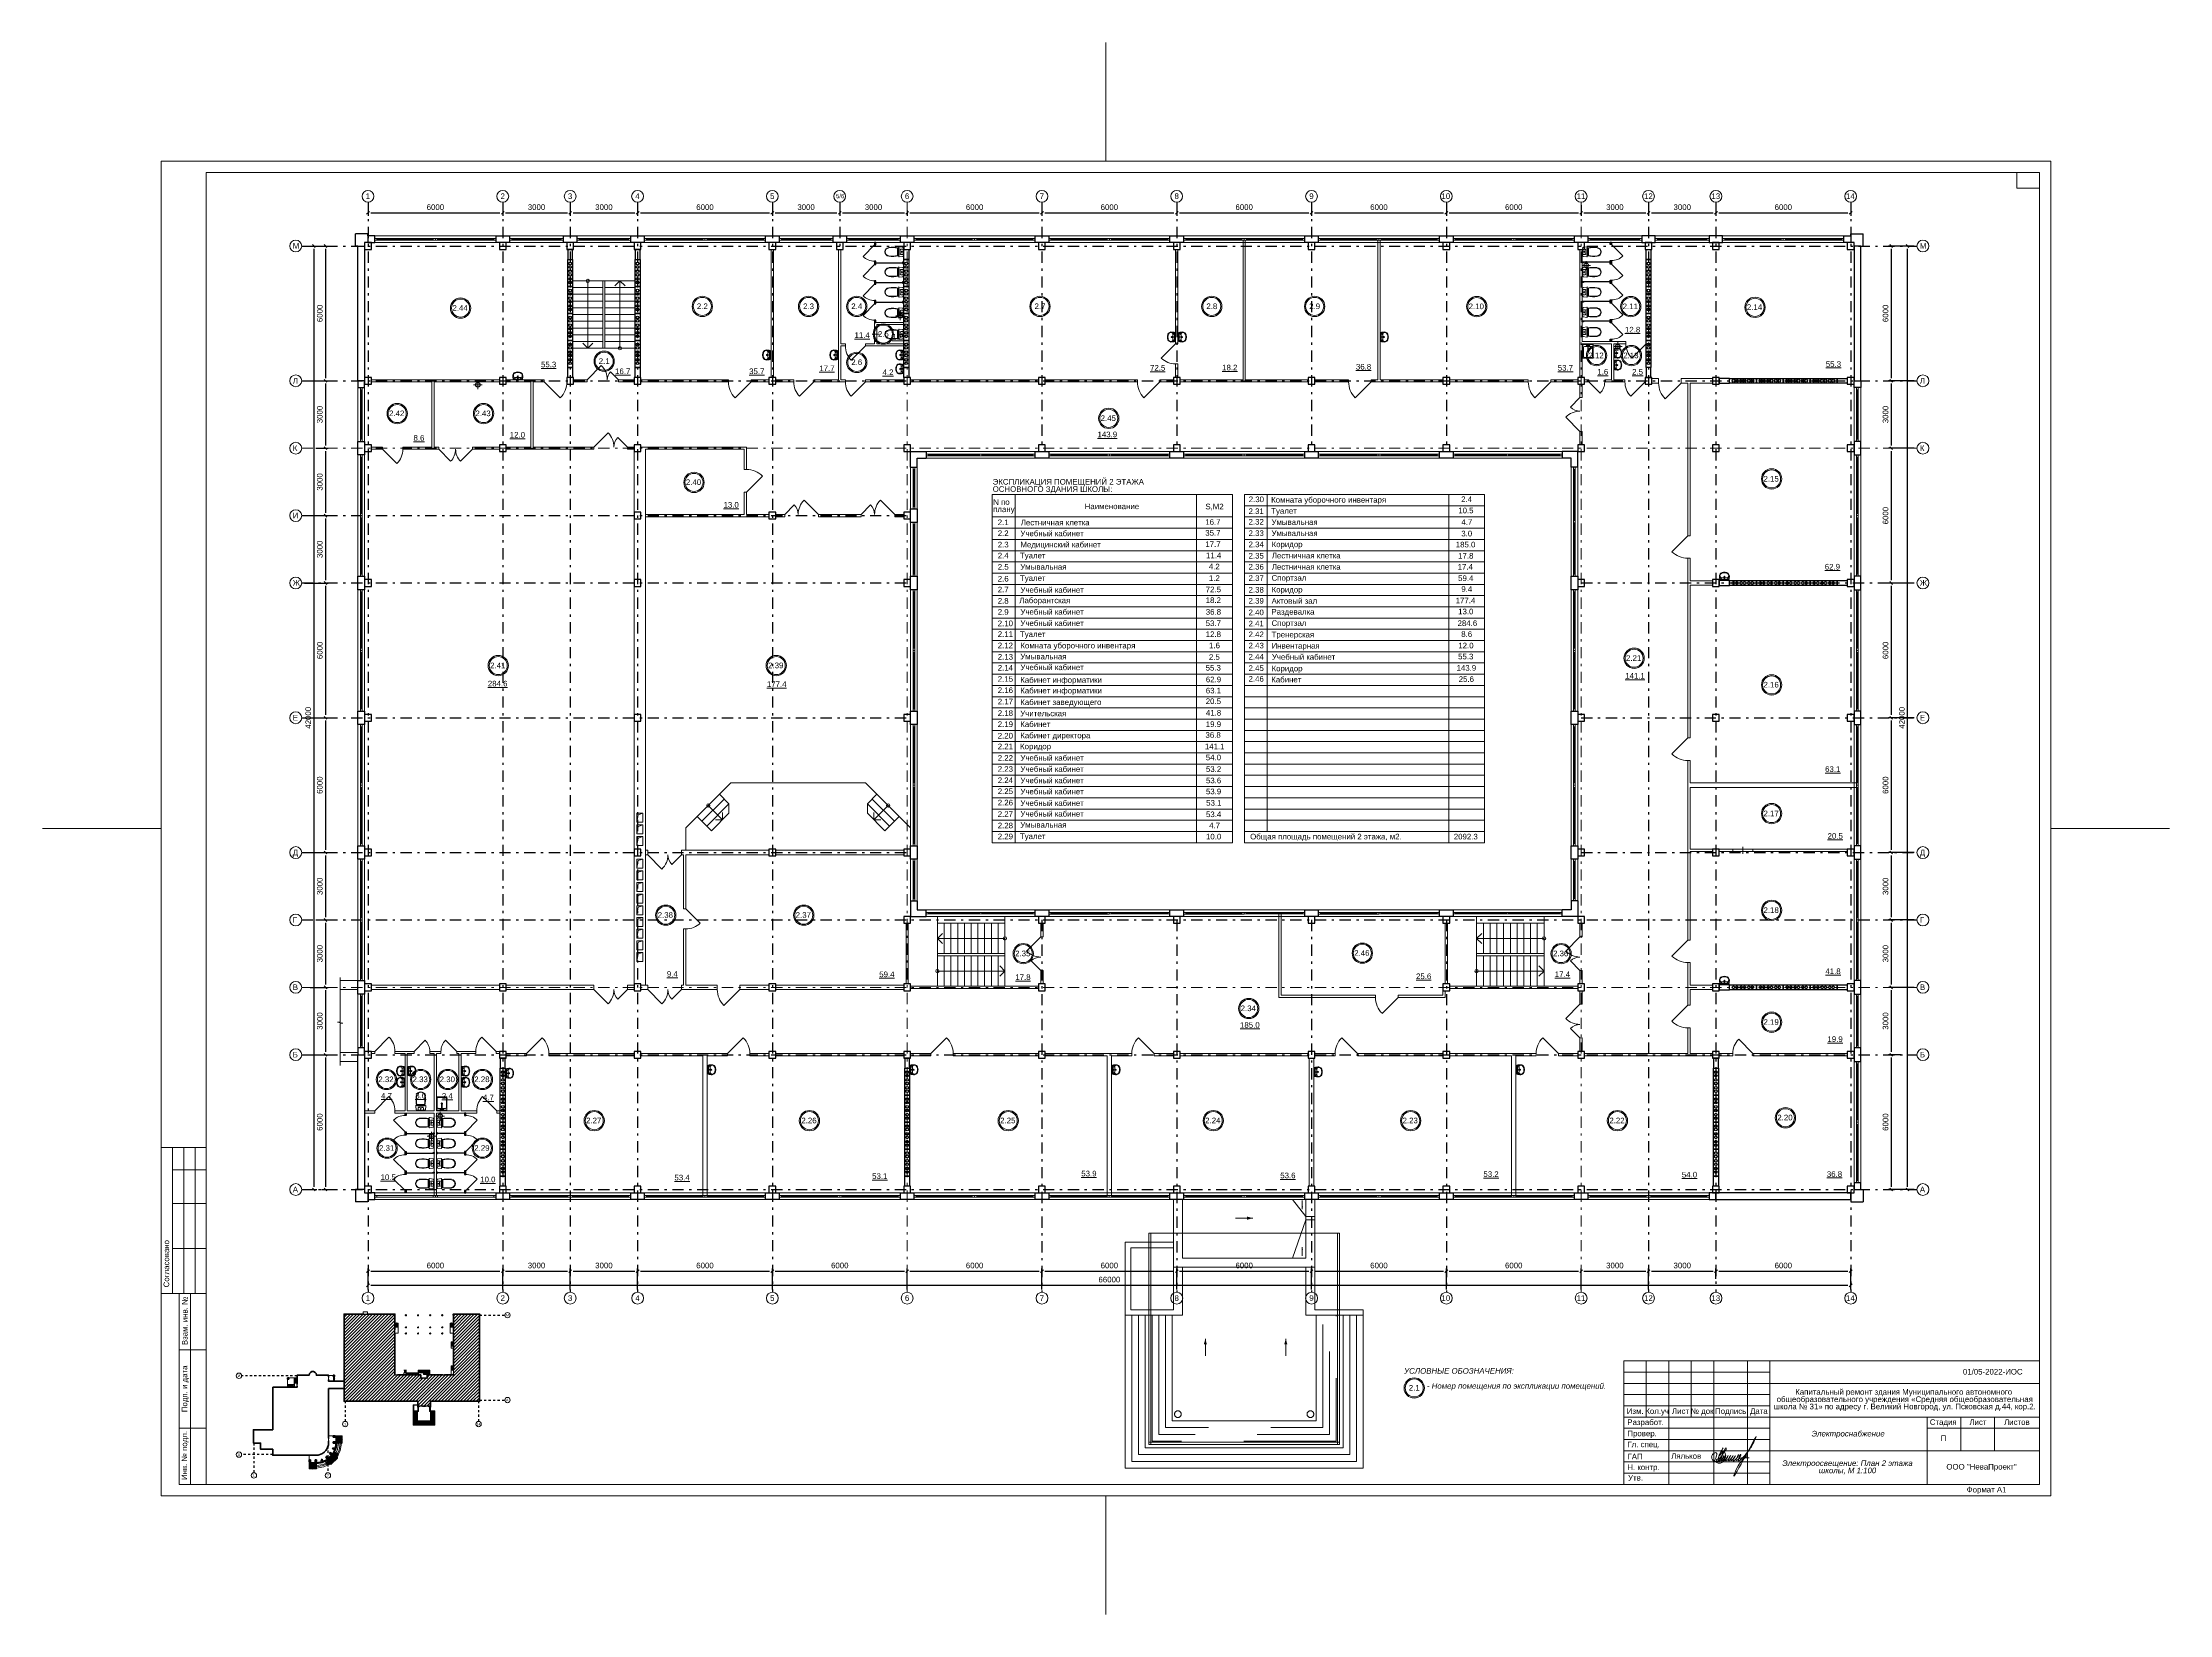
# Model space of a CAD drawing. Header units: metres. Extents: x -306 to 273, y -329 to 512.
# Drawn here: x 80.5 to 175.2, y 284.1 to 354.1 of the extents above; entities that cross this region are included whole.
import ezdxf
from ezdxf.enums import TextEntityAlignment as Align

# ---------------------------------------------------------------- set-up
doc = ezdxf.new("R2010")
doc.units = ezdxf.units.M
doc.header["$MEASUREMENT"] = 0
for name, pattern in [('( Dashdot )', [1.001, 0.5, -0.25, 0.001, -0.25]), ('DGN Style 3', [9.681301, 6.915215, -2.766086]), ('DGN Style 4', [17.066964, 8.528152, -4.264076, 0.01066, -4.264076])]:
    doc.linetypes.add(name, pattern=pattern)
doc.layers.get('DEFPOINTS').update_dxf_attribs({"lineweight": 0})
doc.layers.add('Level 50', color=7, linetype='Continuous', lineweight=0)
doc.layers.add('Level 63', color=7, linetype='Continuous', lineweight=0)
doc.styles.add('Arial', font='ariali.ttf')
doc.styles.add('GOST 2.304', font='cs_gost2304.shx')
doc.styles.add('Standard_0', font='arial.ttf')
doc.styles.add('Style-Arial', font='arial.ttf')
doc.dimstyles.get("Standard").update_dxf_attribs({"dimtxt": 0.00018, "dimasz": 0.00018, "dimexe": 0.0002, "dimexo": 0.0625, "dimgap": 9e-05, "dimtad": 0, "dimtih": 1, "dimtoh": 1, "dimdec": 4, "dimlfac": 1000, "dimzin": 0, "dimdsep": 46, "dimtxsty": 'Standard_0', "dimcen": 9e-05, "dimadec": 0, "dimazin": 0, "dimtfac": 1, "dimtdec": 4, "dimtofl": 0, "dimtmove": 0, "dimatfit": 0, "dimfxl": 0.01, "dimfxlon": 1, "dimtolj": 1, "dimtzin": 0, "dimarcsym": 0})

# ---------------------------------------------------------------- blocks, each defined once
blk = doc.blocks.new('*U1655')
at = {"color": 7, "linetype": 'Continuous', "lineweight": 30, "flags": 128}
blk.add_lwpolyline([(-0.11, -0.6), (-0.11, 0.6), (0.11, 0.6), (0.11, -0.6), (-0.11, -0.6)], close=True, dxfattribs=at)
at = {"color": 7, "linetype": 'Continuous', "lineweight": 30}
for centre in [(0, 0.421), (0, 0.268), (0, 0.077), (0, -0.077), (0, -0.268), (0, -0.421)]:
    blk.add_circle(centre, 0.06, dxfattribs=at)
blk = doc.blocks.new('*U1656')
at = {"color": 7, "linetype": 'Continuous', "lineweight": 0}
blk.add_line((1.25, 0), (-1.25, 0), dxfattribs=at)
at = {"color": 7, "linetype": 'Continuous', "lineweight": 13, "flags": 128}
for points in [[(-1.35, 0.035), (-1.25, 0.035), (-1.25, -0.035), (-1.35, -0.035), (-1.35, 0.035)], [(1.25, 0.035), (1.35, 0.035), (1.35, -0.035), (1.25, -0.035), (1.25, 0.035)]]:
    blk.add_lwpolyline(points, close=True, dxfattribs=at)
at = {"color": 7, "linetype": 'Continuous', "lineweight": 0, "flags": 128}
blk.add_lwpolyline([(-1.25, 0.035), (1.25, 0.035), (1.25, -0.035), (-1.25, -0.035), (-1.25, 0.035)], close=True, dxfattribs=at)
blk = doc.blocks.new('*U1657')
at = {"color": 7, "linetype": 'Continuous', "lineweight": 0}
blk.add_line((1.25, 0.001), (-1.25, -0.001), dxfattribs=at)
at = {"color": 7, "linetype": 'Continuous', "lineweight": 13, "flags": 128}
for points in [[(-1.35, 0.034), (-1.25, 0.034), (-1.25, -0.036), (-1.35, -0.036), (-1.35, 0.034)], [(1.25, 0.036), (1.35, 0.036), (1.35, -0.034), (1.25, -0.034), (1.25, 0.036)]]:
    blk.add_lwpolyline(points, close=True, dxfattribs=at)
at = {"color": 7, "linetype": 'Continuous', "lineweight": 0, "flags": 128}
blk.add_lwpolyline([(-1.25, 0.034), (1.25, 0.036), (1.25, -0.034), (-1.25, -0.036), (-1.25, 0.034)], close=True, dxfattribs=at)
blk = doc.blocks.new('*U1658')
at = {"color": 7, "linetype": 'Continuous', "lineweight": 0}
blk.add_line((-1.1, 0), (1.1, 0), dxfattribs=at)
at = {"color": 7, "linetype": 'Continuous', "lineweight": 13, "flags": 128}
for points in [[(-1.1, -0.035), (-1.2, -0.035), (-1.2, 0.035), (-1.1, 0.035), (-1.1, -0.035)], [(1.2, -0.035), (1.1, -0.035), (1.1, 0.035), (1.2, 0.035), (1.2, -0.035)]]:
    blk.add_lwpolyline(points, close=True, dxfattribs=at)
at = {"color": 7, "linetype": 'Continuous', "lineweight": 0, "flags": 128}
blk.add_lwpolyline([(-1.1, 0.035), (1.1, 0.035), (1.1, -0.035), (-1.1, -0.035), (-1.1, 0.035)], close=True, dxfattribs=at)
blk = doc.blocks.new('*U1659')
at = {"color": 7, "linetype": 'Continuous', "lineweight": 0}
for p in [(-0.227, 0.114), (0.227, 0.114)]:
    blk.add_line(p, (0, -0.114), dxfattribs=at)
blk = doc.blocks.new('*U1660')
at = {"color": 7, "linetype": 'Continuous', "lineweight": 13}
for p, q in [((-0.13, 0.2), (0.13, 0.2)), ((-0.13, 0.2), (-0.13, -0.2)), ((0.13, 0.2), (0.13, -0.2)), ((-0.13, -0.2), (0.13, -0.2))]:
    blk.add_line(p, q, dxfattribs=at)
at = {"color": 7, "linetype": 'Continuous', "lineweight": 13, "flags": 128}
blk.add_lwpolyline([(0.13, 0.2), (-0.076, 0.136), (-0.13, -0.2)], dxfattribs=at)
blk = doc.blocks.new('*U1661')
at = {"color": 7, "linetype": 'Continuous', "lineweight": 30}
for p, q in [((0.275, 0.275), (-0.275, 0.275)), ((-0.275, -0.275), (-0.275, 0.275)), ((0.275, 0.175), (0.275, 0.275)), ((-0.175, -0.275), (-0.275, -0.275))]:
    blk.add_line(p, q, dxfattribs=at)
blk = doc.blocks.new('*U1662')
at = {"color": 7, "linetype": 'Continuous', "lineweight": 0}
for p, q in [((0, 29.7), (0, 34.987)), ((-42.05, 0), (-47.337, 0)), ((47.337, 0), (42.05, 0)), ((0, -34.987), (0, -29.7))]:
    blk.add_line(p, q, dxfattribs=at)
at = {"color": 7, "linetype": 'Continuous', "lineweight": 0, "flags": 128}
blk.add_lwpolyline([(42.05, 29.7), (42.05, -29.7), (-42.05, -29.7), (-42.05, 29.7), (42.05, 29.7)], close=True, dxfattribs=at)
at = {"layer": 'Level 50', "color": 7, "linetype": 'Continuous', "lineweight": 13}
for p, q in [((-40.05, 29.2), (-40.05, -29.2)), ((41.55, 29.2), (-40.05, 29.2)), ((40.55, 29.2), (40.55, 28.5)), ((40.55, 28.5), (41.55, 28.5)), ((41.55, 29.2), (41.55, -29.2)), ((41.55, -29.2), (-41.25, -29.2))]:
    blk.add_line(p, q, dxfattribs=at)
at = {"layer": 'Level 63', "color": 7, "linetype": 'Continuous', "lineweight": 13}
for p, q in [((-42.05, -14.2), (-40.05, -14.2)), ((-42.05, -14.2), (-42.05, -20.7)), ((-41.55, -14.2), (-41.55, -20.7)), ((-41.05, -14.2), (-41.05, -20.7)), ((-40.55, -14.2), (-40.55, -20.7)), ((-41.55, -15.2), (-40.05, -15.2)), ((-41.55, -16.7), (-40.05, -16.7)), ((-41.55, -18.7), (-40.05, -18.7)), ((-42.05, -20.7), (-40.05, -20.7)), ((-41.25, -20.7), (-40.05, -20.7)), ((-40.75, -29.2), (-40.75, -20.7)), ((-41.25, -23.2), (-40.05, -23.2)), ((23.05, -23.7), (41.55, -23.7)), ((23.05, -23.7), (23.05, -29.2)), ((24.05, -23.7), (24.05, -26.2)), ((25.05, -23.7), (25.05, -29.2)), ((26.05, -23.7), (26.05, -26.2)), ((27.05, -23.7), (27.05, -29.2)), ((28.55, -23.7), (28.55, -29.2)), ((29.55, -23.7), (29.55, -29.2)), ((29.55, -24.7), (41.55, -24.7)), ((23.05, -25.7), (29.55, -25.7)), ((23.05, -26.2), (29.55, -26.2)), ((29.55, -26.2), (41.55, -26.2)), ((-41.25, -26.7), (-40.05, -26.7)), ((36.55, -26.7), (41.55, -26.7)), ((29.55, -27.7), (41.55, -27.7))]:
    blk.add_line(p, q, dxfattribs=at)
at = {"layer": 'Level 63', "color": 7, "linetype": 'Continuous', "lineweight": 0}
for p, q in [((23.05, -24.2), (29.55, -24.2)), ((23.05, -24.7), (29.55, -24.7)), ((23.05, -25.2), (29.55, -25.2)), ((23.05, -26.7), (29.55, -26.7)), ((23.05, -27.2), (29.55, -27.2)), ((23.05, -27.7), (29.55, -27.7)), ((23.05, -28.2), (29.55, -28.2)), ((23.05, -28.7), (29.55, -28.7))]:
    blk.add_line(p, q, dxfattribs=at)
at = {"layer": 'Level 63', "color": 7, "linetype": 'Continuous', "lineweight": 13, "flags": 128}
for points in [[(-41.25, -29.2), (-41.25, -20.7)], [(36.55, -26.2), (36.55, -29.2)], [(38.05, -26.2), (38.05, -27.7)], [(39.55, -26.2), (39.55, -27.7)]]:
    blk.add_lwpolyline(points, dxfattribs=at)
at = {"layer": 'Level 63', "color": 7, "linetype": 'Continuous', "lineweight": 0, "style": 'Style-Arial'}
for s, p in [('Согласовано', (-41.826, -19.373)), ('Взам. инв. №', (-41.007, -21.916)), ('Подп. и дата', (-41.02, -24.945)), ('Инв. № подл.', (-41.025, -27.913))]:
    blk.add_text(s, height=0.25002, rotation=90, dxfattribs=at).set_placement(p, align=Align.MIDDLE_CENTER)
for s, p in [('Изм.', (23.557, -25.935)), ('Разработ.', (24.019, -26.431)), ('Кол.уч', (24.534, -25.935)), ('Лист', (25.573, -25.935)), ('№ док', (26.532, -25.935)), ('Подпись', (27.806, -25.935)), ('Дата', (29.061, -25.935)), ('Стадия', (37.268, -26.425)), ('Лист', (38.813, -26.425)), ('Листов', (40.546, -26.425)), ('Провер.', (23.864, -26.929)), ('Гл. спец.', (23.931, -27.416)), ('Н. контр.', (23.925, -28.435)), ('ГАП', (23.551, -27.957)), ('ООО "НеваПроект"', (38.973, -28.411)), ('Утв.', (23.57, -28.902)), ('Формат А1', (39.197, -29.431))]:
    blk.add_text(s, height=0.25, dxfattribs=at).set_placement(p, align=Align.MIDDLE_CENTER)
blk = doc.blocks.new('_Oblique-1')
at = {"color": 0, "linetype": 'ByBlock', "lineweight": -2}
blk.add_line((0.5, 0.5), (-0.5, -0.5), dxfattribs=at)
blk = doc.blocks.new('*D2567')
at = {"color": 0, "linetype": 'Continuous', "lineweight": -2, "transparency": 16777216}
for p, q in [((94.98, 298.561), (94.98, 298.872)), ((95.105, 298.747), (160.855, 298.747)), ((160.98, 298.561), (160.98, 298.872))]:
    blk.add_line(p, q, dxfattribs=at)
at = {"layer": 'DEFPOINTS', "color": 0, "linetype": 'Continuous', "lineweight": 0, "transparency": 16777216}
for p in [(94.98, 298.436), (160.98, 298.747), (160.98, 298.436)]:
    blk.add_point(p, dxfattribs=at)
at = {"color": 0, "linetype": 'Continuous', "lineweight": -2, "transparency": 16777216, "xscale": 0.125, "yscale": 0.125, "zscale": 0.125, "rotation": 180}
blk.add_blockref('_Oblique-1', (94.98, 298.747), dxfattribs=at)
at = {"color": 0, "linetype": 'Continuous', "lineweight": -2, "transparency": 16777216, "xscale": 0.125, "yscale": 0.125, "zscale": 0.125}
blk.add_blockref('_Oblique-1', (160.98, 298.747), dxfattribs=at)
at = {"color": 0, "linetype": 'Continuous', "lineweight": 0, "transparency": 16777216, "insert": (127.98, 299), "char_height": 0.25, "attachment_point": 5, "style": 'Style-Arial'}
blk.add_mtext('\\A1;66000', dxfattribs=at)
blk = doc.blocks.new('*D2568')
at = {"color": 0, "linetype": 'Continuous', "lineweight": -2, "transparency": 16777216}
for p, q in [((92.153, 345.009), (93.211, 345.009)), ((93.086, 344.884), (93.086, 339.134)), ((92.153, 339.009), (93.211, 339.009))]:
    blk.add_line(p, q, dxfattribs=at)
at = {"layer": 'DEFPOINTS', "color": 0, "linetype": 'Continuous', "lineweight": 0, "transparency": 16777216}
for p in [(92.028, 345.009), (92.028, 339.009), (93.086, 339.009)]:
    blk.add_point(p, dxfattribs=at)
at = {"color": 0, "linetype": 'Continuous', "lineweight": -2, "transparency": 16777216, "xscale": 0.125, "yscale": 0.125, "zscale": 0.125}
for p, rotation in [((93.086, 345.009), 90), ((93.086, 339.009), 270)]:
    blk.add_blockref('_Oblique-1', p, dxfattribs=dict(at, rotation=rotation))
at = {"color": 0, "linetype": 'Continuous', "lineweight": 0, "transparency": 16777216, "insert": (92.833, 342.009), "char_height": 0.25, "attachment_point": 5, "rotation": 90, "style": 'Style-Arial'}
blk.add_mtext('\\A1;6000', dxfattribs=at)
blk = doc.blocks.new('*D2569')
at = {"color": 0, "linetype": 'Continuous', "lineweight": -2, "transparency": 16777216}
for p, q in [((92.153, 345.009), (92.696, 345.009)), ((92.571, 344.884), (92.571, 303.134)), ((92.153, 303.009), (92.696, 303.009))]:
    blk.add_line(p, q, dxfattribs=at)
at = {"layer": 'DEFPOINTS', "color": 0, "linetype": 'Continuous', "lineweight": 0, "transparency": 16777216}
for p in [(92.028, 345.009), (92.028, 303.009), (92.571, 303.009)]:
    blk.add_point(p, dxfattribs=at)
at = {"color": 0, "linetype": 'Continuous', "lineweight": -2, "transparency": 16777216, "xscale": 0.125, "yscale": 0.125, "zscale": 0.125}
for p, rotation in [((92.571, 345.009), 90), ((92.571, 303.009), 270)]:
    blk.add_blockref('_Oblique-1', p, dxfattribs=dict(at, rotation=rotation))
at = {"color": 0, "linetype": 'Continuous', "lineweight": 0, "transparency": 16777216, "insert": (92.318, 324.009), "char_height": 0.25, "attachment_point": 5, "rotation": 90, "style": 'Style-Arial'}
blk.add_mtext('\\A1;42000', dxfattribs=at)
blk = doc.blocks.new('*D2563')
at = {"color": 0, "linetype": 'Continuous', "lineweight": -2, "transparency": 16777216}
for p, q in [((163.803, 345.009), (162.658, 345.009)), ((162.783, 344.884), (162.783, 339.134)), ((163.803, 339.009), (162.658, 339.009))]:
    blk.add_line(p, q, dxfattribs=at)
at = {"layer": 'DEFPOINTS', "color": 0, "linetype": 'Continuous', "lineweight": 0, "transparency": 16777216}
for p in [(163.928, 345.009), (162.783, 339.009), (163.928, 339.009)]:
    blk.add_point(p, dxfattribs=at)
at = {"color": 0, "linetype": 'Continuous', "lineweight": -2, "transparency": 16777216, "xscale": 0.125, "yscale": 0.125, "zscale": 0.125}
for p, rotation in [((162.783, 345.009), 90), ((162.783, 339.009), 270)]:
    blk.add_blockref('_Oblique-1', p, dxfattribs=dict(at, rotation=rotation))
at = {"color": 0, "linetype": 'Continuous', "lineweight": 0, "transparency": 16777216, "insert": (162.53, 342.009), "char_height": 0.25, "attachment_point": 5, "rotation": 90, "style": 'Style-Arial'}
blk.add_mtext('\\A1;6000', dxfattribs=at)
blk = doc.blocks.new('*D2564')
at = {"color": 0, "linetype": 'Continuous', "lineweight": -2, "transparency": 16777216}
for p, q in [((163.803, 345.009), (163.385, 345.009)), ((163.51, 303.134), (163.51, 344.884)), ((163.803, 303.009), (163.385, 303.009))]:
    blk.add_line(p, q, dxfattribs=at)
at = {"layer": 'DEFPOINTS', "color": 0, "linetype": 'Continuous', "lineweight": 0, "transparency": 16777216}
for p in [(163.51, 345.009), (163.928, 345.009), (163.928, 303.009)]:
    blk.add_point(p, dxfattribs=at)
at = {"color": 0, "linetype": 'Continuous', "lineweight": -2, "transparency": 16777216, "xscale": 0.125, "yscale": 0.125, "zscale": 0.125}
for p, rotation in [((163.51, 345.009), 90), ((163.51, 303.009), 270)]:
    blk.add_blockref('_Oblique-1', p, dxfattribs=dict(at, rotation=rotation))
at = {"color": 0, "linetype": 'Continuous', "lineweight": 0, "transparency": 16777216, "insert": (163.257, 324.009), "char_height": 0.25, "attachment_point": 5, "rotation": 90, "style": 'Style-Arial'}
blk.add_mtext('\\A1;42000', dxfattribs=at)
blk = doc.blocks.new('*D2565')
at = {"color": 0, "linetype": 'Continuous', "lineweight": -2, "transparency": 16777216}
for p, q in [((94.98, 298.561), (94.98, 299.499)), ((95.105, 299.374), (100.855, 299.374)), ((100.98, 298.561), (100.98, 299.499))]:
    blk.add_line(p, q, dxfattribs=at)
at = {"layer": 'DEFPOINTS', "color": 0, "linetype": 'Continuous', "lineweight": 0, "transparency": 16777216}
for p in [(100.98, 299.374), (94.98, 298.436), (100.98, 298.436)]:
    blk.add_point(p, dxfattribs=at)
at = {"color": 0, "linetype": 'Continuous', "lineweight": -2, "transparency": 16777216, "xscale": 0.125, "yscale": 0.125, "zscale": 0.125, "rotation": 180}
blk.add_blockref('_Oblique-1', (94.98, 299.374), dxfattribs=at)
at = {"color": 0, "linetype": 'Continuous', "lineweight": -2, "transparency": 16777216, "xscale": 0.125, "yscale": 0.125, "zscale": 0.125}
blk.add_blockref('_Oblique-1', (100.98, 299.374), dxfattribs=at)
at = {"color": 0, "linetype": 'Continuous', "lineweight": 0, "transparency": 16777216, "insert": (97.98, 299.627), "char_height": 0.25, "attachment_point": 5, "style": 'Style-Arial'}
blk.add_mtext('\\A1;6000', dxfattribs=at)
blk = doc.blocks.new('*D2566')
at = {"color": 0, "linetype": 'Continuous', "lineweight": -2, "transparency": 16777216}
for p, q in [((94.98, 346.834), (94.98, 346.361)), ((100.98, 346.834), (100.98, 346.361)), ((95.105, 346.486), (100.855, 346.486))]:
    blk.add_line(p, q, dxfattribs=at)
at = {"layer": 'DEFPOINTS', "color": 0, "linetype": 'Continuous', "lineweight": 0, "transparency": 16777216}
for p in [(94.98, 346.959), (100.98, 346.959), (100.98, 346.486)]:
    blk.add_point(p, dxfattribs=at)
at = {"color": 0, "linetype": 'Continuous', "lineweight": -2, "transparency": 16777216, "xscale": 0.125, "yscale": 0.125, "zscale": 0.125, "rotation": 180}
blk.add_blockref('_Oblique-1', (94.98, 346.486), dxfattribs=at)
at = {"color": 0, "linetype": 'Continuous', "lineweight": -2, "transparency": 16777216, "xscale": 0.125, "yscale": 0.125, "zscale": 0.125}
blk.add_blockref('_Oblique-1', (100.98, 346.486), dxfattribs=at)
at = {"color": 0, "linetype": 'Continuous', "lineweight": 0, "transparency": 16777216, "insert": (97.98, 346.738), "char_height": 0.25, "attachment_point": 5, "style": 'Style-Arial'}
blk.add_mtext('\\A1;6000', dxfattribs=at)
blk = doc.blocks.new('*U1670')
at = {"color": 7, "linetype": 'Continuous', "lineweight": 13}
for radius in [0.452, 0.402]:
    blk.add_circle((0, 0), radius, dxfattribs=at)
at = {"color": 7, "linetype": 'Continuous', "lineweight": 13, "style": 'Style-Arial'}
blk.add_text('2.1', height=0.25, dxfattribs=at).set_placement((-0.242, 0.133), align=Align.TOP_LEFT)
blk = doc.blocks.new('ум9')
at = {"color": 252, "lineweight": 13}
for p, q in [((0.32, 0), (-0.32, 0)), ((-0.24, -0.06), (-0.19, -0.14)), ((0.23, -0.04), (-0.23, -0.04)), ((0.18, -0.16), (-0.17, -0.16)), ((0.05, -0.23), (-0.05, -0.23)), ((0.04, -0.08), (-0.04, -0.08)), ((0, -0.11), (0, -0.04)), ((0, -0.19), (0, -0.28)), ((0.24, -0.06), (0.19, -0.14))]:
    blk.add_line(p, q, dxfattribs=at)
for centre, radius in [((0, -0.23), 0.0351), ((0, -0.08), 0.0221), ((0, -0.23), 0.0221)]:
    blk.add_circle(centre, radius, dxfattribs=at)
for centre, radius, start, end in [((1.16, -0.33), 1.52, 167.3206, 178.6525), ((-0.13, -0.3), 0.22, 178.312, 234.1043), ((-0.35, -0.3), 0.00065, 358.312, 358.6525), ((0.09, -0.27), 0.429, 154.5977, 180.3349), ((-0.32, 0), 0.00065, 90, 167.3206), ((-0.14, -0.3), 0.18, 141.0504, 245.2718), ((-0.23, -0.12), 0.078, 90, 154.5977), ((-0.14, -0.3), 0.193, 141.0504, 147.7493), ((-0.18, -0.3), 0.159, 98.7111, 129.9424), ((-0.18, -0.3), 0.146, 86.1548, 129.9424), ((-0.04, -0.09), 0.452, 239.6448, 267.5368), ((-0.04, -0.09), 0.413, 244.8898, 267.5368), ((0, 0.1), 0.611, 265.1692, 274.8308), ((0, 0.1), 0.65, 265.1692, 274.8308), ((0.04, -0.09), 0.413, 272.4632, 300.3552), ((0.04, -0.09), 0.452, 272.4632, 300.3552), ((0.18, -0.3), 0.146, 50.0576, 93.8452), ((0.18, -0.3), 0.159, 50.0576, 81.2889), ((0.14, -0.3), 0.18, 294.7282, 38.9496), ((0.23, -0.12), 0.078, 25.4023, 90), ((0.13, -0.3), 0.22, 305.8957, 1.688), ((0.14, -0.3), 0.193, 32.2507, 38.9496), ((-0.09, -0.27), 0.429, 359.6651, 25.4023), ((-1.16, -0.33), 1.52, 1.3475, 12.6794), ((0.32, 0), 0.00065, 12.6794, 90), ((0.35, -0.3), 0.00065, 181.3475, 181.688)]:
    blk.add_arc(centre, radius, start, end, dxfattribs=at)
blk = doc.blocks.new('ун2')
at = {"color": 252, "lineweight": 13}
for p, q in [((-0.13, -0.11), (-0.13, 0.01)), ((0.13, -0.11), (0.13, 0.01)), ((-0.25, -0.19), (-0.23, -0.01)), ((0, -0.27), (-0.18, -0.27)), ((0, -0.23), (-0.17, -0.23)), ((0, -0.23), (0.17, -0.23)), ((0, -0.27), (0.18, -0.27)), ((0.25, -0.19), (0.23, -0.01))]:
    blk.add_line(p, q, dxfattribs=at)
blk.add_circle((0, -0.06), 0.0157, dxfattribs=at)
for centre, radius, start, end in [((-0.23, 0.01), 0.0259, 262.0147, 1.5137), ((0, 1.37), 1.37, 261.6431, 278.3569), ((0.23, 0.01), 0.0258, 178.1572, 278.1058), ((-0.23, -0.19), 0.0242, 185.3126, 270.5398), ((0, -1.27), 1.08, 77.8721, 102.1279), ((1.29, -0.52), 1.52, 168.8327, 186.9654), ((-0.17, -0.15), 0.0829, 229.7034, 270.7895), ((1.29, -0.52), 1.5, 170.087, 187.0749), ((0, -0.68), 0.217, 187.7539, 269.9084), ((0, -0.68), 0.198, 188.5249, 269.9084), ((-0.11, -0.11), 0.0166, 175.2998, 270.088), ((0, -0.59), 0.477, 76.0614, 103.9386), ((0, -0.68), 0.198, 270.0916, 351.4751), ((0, -0.68), 0.217, 270.0916, 352.2461), ((0.11, -0.11), 0.0166, 269.912, 4.7002), ((0.17, -0.15), 0.0829, 269.2105, 310.2966), ((-1.29, -0.52), 1.5, 352.9251, 9.913), ((-1.29, -0.52), 1.52, 353.0346, 11.1673), ((0.23, -0.19), 0.0242, 269.4602, 354.6874)]:
    blk.add_arc(centre, radius, start, end, dxfattribs=at)
blk = doc.blocks.new('*U1671')
at = {"color": 7, "linetype": 'Continuous', "lineweight": 0}
for p, q in [((-0.05, 0), (-2.325, 0)), ((2.325, 0), (0.05, 0))]:
    blk.add_line(p, q, dxfattribs=at)
at = {"color": 7, "linetype": 'Continuous', "lineweight": 0, "flags": 128}
for points in [[(-2.425, 0.15), (2.425, 0.15), (2.425, -0.15), (-2.425, -0.15), (-2.425, 0.15)], [(-2.325, 0.035), (2.325, 0.035), (2.325, -0.035), (-2.325, -0.035), (-2.325, 0.035)]]:
    blk.add_lwpolyline(points, close=True, dxfattribs=at)
at = {"color": 7, "linetype": 'Continuous', "lineweight": 13, "flags": 128}
for points in [[(-2.425, 0.035), (-2.325, 0.035), (-2.325, -0.035), (-2.425, -0.035), (-2.425, 0.035)], [(-0.05, 0.035), (0.05, 0.035), (0.05, -0.035), (-0.05, -0.035), (-0.05, 0.035)], [(2.325, 0.035), (2.425, 0.035), (2.425, -0.035), (2.325, -0.035), (2.325, 0.035)]]:
    blk.add_lwpolyline(points, close=True, dxfattribs=at)
blk = doc.blocks.new('*U1708')
at = {"color": 7, "linetype": 'Continuous', "lineweight": 13}
for radius in [0.452, 0.402]:
    blk.add_circle((0, 0), radius, dxfattribs=at)
at = {"color": 7, "linetype": 'Continuous', "lineweight": 13, "style": 'Style-Arial'}
blk.add_text('2.2', height=0.25, dxfattribs=at).set_placement((-0.242, 0.133), align=Align.TOP_LEFT)
blk = doc.blocks.new('*U1709')
at = {"color": 7, "linetype": 'Continuous', "lineweight": 13}
for radius in [0.452, 0.402]:
    blk.add_circle((0, 0), radius, dxfattribs=at)
at = {"color": 7, "linetype": 'Continuous', "lineweight": 13, "style": 'Style-Arial'}
blk.add_text('2.3', height=0.25, dxfattribs=at).set_placement((-0.242, 0.133), align=Align.TOP_LEFT)
blk = doc.blocks.new('*U1710')
at = {"color": 7, "linetype": 'Continuous', "lineweight": 13}
for radius in [0.452, 0.402]:
    blk.add_circle((0, 0), radius, dxfattribs=at)
at = {"color": 7, "linetype": 'Continuous', "lineweight": 13, "style": 'Style-Arial'}
blk.add_text('2.4', height=0.25, dxfattribs=at).set_placement((-0.242, 0.133), align=Align.TOP_LEFT)
blk = doc.blocks.new('*U1711')
at = {"color": 7, "linetype": 'Continuous', "lineweight": 13}
for radius in [0.452, 0.402]:
    blk.add_circle((0, 0), radius, dxfattribs=at)
at = {"color": 7, "linetype": 'Continuous', "lineweight": 13, "style": 'Style-Arial'}
blk.add_text('2.5', height=0.25, dxfattribs=at).set_placement((-0.242, 0.133), align=Align.TOP_LEFT)
blk = doc.blocks.new('*U1712')
at = {"color": 7, "linetype": 'Continuous', "lineweight": 13}
for radius in [0.452, 0.402]:
    blk.add_circle((0, 0), radius, dxfattribs=at)
at = {"color": 7, "linetype": 'Continuous', "lineweight": 13, "style": 'Style-Arial'}
blk.add_text('2.6', height=0.25, dxfattribs=at).set_placement((-0.242, 0.133), align=Align.TOP_LEFT)
blk = doc.blocks.new('*U1713')
at = {"color": 7, "linetype": 'Continuous', "lineweight": 13}
for radius in [0.452, 0.402]:
    blk.add_circle((0, 0), radius, dxfattribs=at)
at = {"color": 7, "linetype": 'Continuous', "lineweight": 13, "style": 'Style-Arial'}
blk.add_text('2.7', height=0.25, dxfattribs=at).set_placement((-0.242, 0.133), align=Align.TOP_LEFT)
blk = doc.blocks.new('*U1714')
at = {"color": 7, "linetype": 'Continuous', "lineweight": 13}
for radius in [0.452, 0.402]:
    blk.add_circle((0, 0), radius, dxfattribs=at)
at = {"color": 7, "linetype": 'Continuous', "lineweight": 13, "style": 'Style-Arial'}
blk.add_text('2.8', height=0.25, dxfattribs=at).set_placement((-0.242, 0.133), align=Align.TOP_LEFT)
blk = doc.blocks.new('*U1715')
at = {"color": 7, "linetype": 'Continuous', "lineweight": 13}
for radius in [0.452, 0.402]:
    blk.add_circle((0, 0), radius, dxfattribs=at)
at = {"color": 7, "linetype": 'Continuous', "lineweight": 13, "style": 'Style-Arial'}
blk.add_text('2.9', height=0.25, dxfattribs=at).set_placement((-0.242, 0.133), align=Align.TOP_LEFT)
blk = doc.blocks.new('*U1716')
at = {"color": 7, "linetype": 'Continuous', "lineweight": 13}
for radius in [0.452, 0.402]:
    blk.add_circle((0, 0), radius, dxfattribs=at)
at = {"color": 7, "linetype": 'Continuous', "lineweight": 13, "style": 'Style-Arial'}
blk.add_text('2.10', height=0.25, dxfattribs=at).set_placement((-0.361, 0.133), align=Align.TOP_LEFT)
blk = doc.blocks.new('*U1717')
at = {"color": 7, "linetype": 'Continuous', "lineweight": 13}
for radius in [0.452, 0.402]:
    blk.add_circle((0, 0), radius, dxfattribs=at)
at = {"color": 7, "linetype": 'Continuous', "lineweight": 13, "style": 'Style-Arial'}
blk.add_text('2.11', height=0.25, dxfattribs=at).set_placement((-0.361, 0.133), align=Align.TOP_LEFT)
blk = doc.blocks.new('*U1718')
at = {"color": 7, "linetype": 'Continuous', "lineweight": 13}
for radius in [0.452, 0.402]:
    blk.add_circle((0, 0), radius, dxfattribs=at)
at = {"color": 7, "linetype": 'Continuous', "lineweight": 13, "style": 'Style-Arial'}
blk.add_text('2.12', height=0.25, dxfattribs=at).set_placement((-0.361, 0.133), align=Align.TOP_LEFT)
blk = doc.blocks.new('*U1719')
at = {"color": 7, "linetype": 'Continuous', "lineweight": 13}
for radius in [0.452, 0.402]:
    blk.add_circle((0, 0), radius, dxfattribs=at)
at = {"color": 7, "linetype": 'Continuous', "lineweight": 13, "style": 'Style-Arial'}
blk.add_text('2.13', height=0.25, dxfattribs=at).set_placement((-0.361, 0.133), align=Align.TOP_LEFT)
blk = doc.blocks.new('*U1720')
at = {"color": 7, "linetype": 'Continuous', "lineweight": 13}
for radius in [0.452, 0.402]:
    blk.add_circle((0, 0), radius, dxfattribs=at)
at = {"color": 7, "linetype": 'Continuous', "lineweight": 13, "style": 'Style-Arial'}
blk.add_text('2.14', height=0.25, dxfattribs=at).set_placement((-0.361, 0.133), align=Align.TOP_LEFT)
blk = doc.blocks.new('*U1721')
at = {"color": 7, "linetype": 'Continuous', "lineweight": 13}
for radius in [0.452, 0.402]:
    blk.add_circle((0, 0), radius, dxfattribs=at)
at = {"color": 7, "linetype": 'Continuous', "lineweight": 13, "style": 'Style-Arial'}
blk.add_text('2.15', height=0.25, dxfattribs=at).set_placement((-0.361, 0.133), align=Align.TOP_LEFT)
blk = doc.blocks.new('*U1722')
at = {"color": 7, "linetype": 'Continuous', "lineweight": 13}
for radius in [0.452, 0.402]:
    blk.add_circle((0, 0), radius, dxfattribs=at)
at = {"color": 7, "linetype": 'Continuous', "lineweight": 13, "style": 'Style-Arial'}
blk.add_text('2.16', height=0.25, dxfattribs=at).set_placement((-0.361, 0.133), align=Align.TOP_LEFT)
blk = doc.blocks.new('*U1723')
at = {"color": 7, "linetype": 'Continuous', "lineweight": 13}
for radius in [0.452, 0.402]:
    blk.add_circle((0, 0), radius, dxfattribs=at)
at = {"color": 7, "linetype": 'Continuous', "lineweight": 13, "style": 'Style-Arial'}
blk.add_text('2.17', height=0.25, dxfattribs=at).set_placement((-0.361, 0.133), align=Align.TOP_LEFT)
blk = doc.blocks.new('*U1724')
at = {"color": 7, "linetype": 'Continuous', "lineweight": 13}
for radius in [0.452, 0.402]:
    blk.add_circle((0, 0), radius, dxfattribs=at)
at = {"color": 7, "linetype": 'Continuous', "lineweight": 13, "style": 'Style-Arial'}
blk.add_text('2.18', height=0.25, dxfattribs=at).set_placement((-0.361, 0.133), align=Align.TOP_LEFT)
blk = doc.blocks.new('*U1725')
at = {"color": 7, "linetype": 'Continuous', "lineweight": 13}
for radius in [0.452, 0.402]:
    blk.add_circle((0, 0), radius, dxfattribs=at)
at = {"color": 7, "linetype": 'Continuous', "lineweight": 13, "style": 'Style-Arial'}
blk.add_text('2.19', height=0.25, dxfattribs=at).set_placement((-0.361, 0.133), align=Align.TOP_LEFT)
blk = doc.blocks.new('*U1726')
at = {"color": 7, "linetype": 'Continuous', "lineweight": 13}
for radius in [0.452, 0.402]:
    blk.add_circle((0, 0), radius, dxfattribs=at)
at = {"color": 7, "linetype": 'Continuous', "lineweight": 13, "style": 'Style-Arial'}
blk.add_text('2.20', height=0.25, dxfattribs=at).set_placement((-0.361, 0.133), align=Align.TOP_LEFT)
blk = doc.blocks.new('*U1727')
at = {"color": 7, "linetype": 'Continuous', "lineweight": 13}
for radius in [0.452, 0.402]:
    blk.add_circle((0, 0), radius, dxfattribs=at)
at = {"color": 7, "linetype": 'Continuous', "lineweight": 13, "style": 'Style-Arial'}
blk.add_text('2.21', height=0.25, dxfattribs=at).set_placement((-0.361, 0.133), align=Align.TOP_LEFT)
blk = doc.blocks.new('*U1728')
at = {"color": 7, "linetype": 'Continuous', "lineweight": 13}
for radius in [0.452, 0.402]:
    blk.add_circle((0, 0), radius, dxfattribs=at)
at = {"color": 7, "linetype": 'Continuous', "lineweight": 13, "style": 'Style-Arial'}
blk.add_text('2.22', height=0.25, dxfattribs=at).set_placement((-0.361, 0.133), align=Align.TOP_LEFT)
blk = doc.blocks.new('*U1729')
at = {"color": 7, "linetype": 'Continuous', "lineweight": 13}
for radius in [0.452, 0.402]:
    blk.add_circle((0, 0), radius, dxfattribs=at)
at = {"color": 7, "linetype": 'Continuous', "lineweight": 13, "style": 'Style-Arial'}
blk.add_text('2.23', height=0.25, dxfattribs=at).set_placement((-0.361, 0.133), align=Align.TOP_LEFT)
blk = doc.blocks.new('*U1730')
at = {"color": 7, "linetype": 'Continuous', "lineweight": 13}
for radius in [0.452, 0.402]:
    blk.add_circle((0, 0), radius, dxfattribs=at)
at = {"color": 7, "linetype": 'Continuous', "lineweight": 13, "style": 'Style-Arial'}
blk.add_text('2.24', height=0.25, dxfattribs=at).set_placement((-0.361, 0.133), align=Align.TOP_LEFT)
blk = doc.blocks.new('*U1731')
at = {"color": 7, "linetype": 'Continuous', "lineweight": 13}
for radius in [0.452, 0.402]:
    blk.add_circle((0, 0), radius, dxfattribs=at)
at = {"color": 7, "linetype": 'Continuous', "lineweight": 13, "style": 'Style-Arial'}
blk.add_text('2.25', height=0.25, dxfattribs=at).set_placement((-0.361, 0.133), align=Align.TOP_LEFT)
blk = doc.blocks.new('*U1732')
at = {"color": 7, "linetype": 'Continuous', "lineweight": 13}
for radius in [0.452, 0.402]:
    blk.add_circle((0, 0), radius, dxfattribs=at)
at = {"color": 7, "linetype": 'Continuous', "lineweight": 13, "style": 'Style-Arial'}
blk.add_text('2.26', height=0.25, dxfattribs=at).set_placement((-0.361, 0.133), align=Align.TOP_LEFT)
blk = doc.blocks.new('*U1733')
at = {"color": 7, "linetype": 'Continuous', "lineweight": 13}
for radius in [0.452, 0.402]:
    blk.add_circle((0, 0), radius, dxfattribs=at)
at = {"color": 7, "linetype": 'Continuous', "lineweight": 13, "style": 'Style-Arial'}
blk.add_text('2.27', height=0.25, dxfattribs=at).set_placement((-0.361, 0.133), align=Align.TOP_LEFT)
blk = doc.blocks.new('*U1734')
at = {"color": 7, "linetype": 'Continuous', "lineweight": 13}
for radius in [0.452, 0.402]:
    blk.add_circle((0, 0), radius, dxfattribs=at)
at = {"color": 7, "linetype": 'Continuous', "lineweight": 13, "style": 'Style-Arial'}
blk.add_text('2.28', height=0.25, dxfattribs=at).set_placement((-0.361, 0.133), align=Align.TOP_LEFT)
blk = doc.blocks.new('*U1735')
at = {"color": 7, "linetype": 'Continuous', "lineweight": 13}
for radius in [0.452, 0.402]:
    blk.add_circle((0, 0), radius, dxfattribs=at)
at = {"color": 7, "linetype": 'Continuous', "lineweight": 13, "style": 'Style-Arial'}
blk.add_text('2.29', height=0.25, dxfattribs=at).set_placement((-0.361, 0.133), align=Align.TOP_LEFT)
blk = doc.blocks.new('*U1736')
at = {"color": 7, "linetype": 'Continuous', "lineweight": 13}
for radius in [0.452, 0.402]:
    blk.add_circle((0, 0), radius, dxfattribs=at)
at = {"color": 7, "linetype": 'Continuous', "lineweight": 13, "style": 'Style-Arial'}
blk.add_text('2.30', height=0.25, dxfattribs=at).set_placement((-0.361, 0.133), align=Align.TOP_LEFT)
blk = doc.blocks.new('*U1737')
at = {"color": 7, "linetype": 'Continuous', "lineweight": 13}
for radius in [0.452, 0.402]:
    blk.add_circle((0, 0), radius, dxfattribs=at)
at = {"color": 7, "linetype": 'Continuous', "lineweight": 13, "style": 'Style-Arial'}
blk.add_text('2.33', height=0.25, dxfattribs=at).set_placement((-0.361, 0.133), align=Align.TOP_LEFT)
blk = doc.blocks.new('*U1738')
at = {"color": 7, "linetype": 'Continuous', "lineweight": 13}
for radius in [0.452, 0.402]:
    blk.add_circle((0, 0), radius, dxfattribs=at)
at = {"color": 7, "linetype": 'Continuous', "lineweight": 13, "style": 'Style-Arial'}
blk.add_text('2.32', height=0.25, dxfattribs=at).set_placement((-0.361, 0.133), align=Align.TOP_LEFT)
blk = doc.blocks.new('*U1739')
at = {"color": 7, "linetype": 'Continuous', "lineweight": 13}
for radius in [0.452, 0.402]:
    blk.add_circle((0, 0), radius, dxfattribs=at)
at = {"color": 7, "linetype": 'Continuous', "lineweight": 13, "style": 'Style-Arial'}
blk.add_text('2.31', height=0.25, dxfattribs=at).set_placement((-0.361, 0.133), align=Align.TOP_LEFT)
blk = doc.blocks.new('*U1672')
at = {"color": 7, "linetype": 'Continuous', "lineweight": 13}
for radius in [0.452, 0.402]:
    blk.add_circle((0, 0), radius, dxfattribs=at)
at = {"color": 7, "linetype": 'Continuous', "lineweight": 13, "style": 'Style-Arial'}
blk.add_text('2.34', height=0.25, dxfattribs=at).set_placement((-0.361, 0.133), align=Align.TOP_LEFT)
blk = doc.blocks.new('*U1673')
at = {"color": 7, "linetype": 'Continuous', "lineweight": 13}
for radius in [0.452, 0.402]:
    blk.add_circle((0, 0), radius, dxfattribs=at)
at = {"color": 7, "linetype": 'Continuous', "lineweight": 13, "style": 'Style-Arial'}
blk.add_text('2.35', height=0.25, dxfattribs=at).set_placement((-0.361, 0.133), align=Align.TOP_LEFT)
blk = doc.blocks.new('*U1674')
at = {"color": 7, "linetype": 'Continuous', "lineweight": 13}
for radius in [0.452, 0.402]:
    blk.add_circle((0, 0), radius, dxfattribs=at)
at = {"color": 7, "linetype": 'Continuous', "lineweight": 13, "style": 'Style-Arial'}
blk.add_text('2.36', height=0.25, dxfattribs=at).set_placement((-0.361, 0.133), align=Align.TOP_LEFT)
blk = doc.blocks.new('*U1675')
at = {"color": 7, "linetype": 'Continuous', "lineweight": 13}
for radius in [0.452, 0.402]:
    blk.add_circle((0, 0), radius, dxfattribs=at)
at = {"color": 7, "linetype": 'Continuous', "lineweight": 13, "style": 'Style-Arial'}
blk.add_text('2.37', height=0.25, dxfattribs=at).set_placement((-0.361, 0.133), align=Align.TOP_LEFT)
blk = doc.blocks.new('*U1676')
at = {"color": 7, "linetype": 'Continuous', "lineweight": 13}
for radius in [0.452, 0.402]:
    blk.add_circle((0, 0), radius, dxfattribs=at)
at = {"color": 7, "linetype": 'Continuous', "lineweight": 13, "style": 'Style-Arial'}
blk.add_text('2.38', height=0.25, dxfattribs=at).set_placement((-0.361, 0.133), align=Align.TOP_LEFT)
blk = doc.blocks.new('*U1677')
at = {"color": 7, "linetype": 'Continuous', "lineweight": 13}
for radius in [0.452, 0.402]:
    blk.add_circle((0, 0), radius, dxfattribs=at)
at = {"color": 7, "linetype": 'Continuous', "lineweight": 13, "style": 'Style-Arial'}
blk.add_text('2.39', height=0.25, dxfattribs=at).set_placement((-0.361, 0.133), align=Align.TOP_LEFT)
blk = doc.blocks.new('*U1678')
at = {"color": 7, "linetype": 'Continuous', "lineweight": 13}
for radius in [0.452, 0.402]:
    blk.add_circle((0, 0), radius, dxfattribs=at)
at = {"color": 7, "linetype": 'Continuous', "lineweight": 13, "style": 'Style-Arial'}
blk.add_text('2.40', height=0.25, dxfattribs=at).set_placement((-0.361, 0.133), align=Align.TOP_LEFT)
blk = doc.blocks.new('*U1679')
at = {"color": 7, "linetype": 'Continuous', "lineweight": 13}
for radius in [0.452, 0.402]:
    blk.add_circle((0, 0), radius, dxfattribs=at)
at = {"color": 7, "linetype": 'Continuous', "lineweight": 13, "style": 'Style-Arial'}
blk.add_text('2.41', height=0.25, dxfattribs=at).set_placement((-0.361, 0.133), align=Align.TOP_LEFT)
blk = doc.blocks.new('*U1680')
at = {"color": 7, "linetype": 'Continuous', "lineweight": 13}
for radius in [0.452, 0.402]:
    blk.add_circle((0, 0), radius, dxfattribs=at)
at = {"color": 7, "linetype": 'Continuous', "lineweight": 13, "style": 'Style-Arial'}
blk.add_text('2.42', height=0.25, dxfattribs=at).set_placement((-0.361, 0.133), align=Align.TOP_LEFT)
blk = doc.blocks.new('*U1681')
at = {"color": 7, "linetype": 'Continuous', "lineweight": 13}
for radius in [0.452, 0.402]:
    blk.add_circle((0, 0), radius, dxfattribs=at)
at = {"color": 7, "linetype": 'Continuous', "lineweight": 13, "style": 'Style-Arial'}
blk.add_text('2.43', height=0.25, dxfattribs=at).set_placement((-0.361, 0.133), align=Align.TOP_LEFT)
blk = doc.blocks.new('*U1682')
at = {"color": 7, "linetype": 'Continuous', "lineweight": 13}
for radius in [0.452, 0.402]:
    blk.add_circle((0, 0), radius, dxfattribs=at)
at = {"color": 7, "linetype": 'Continuous', "lineweight": 13, "style": 'Style-Arial'}
blk.add_text('2.44', height=0.25, dxfattribs=at).set_placement((-0.361, 0.133), align=Align.TOP_LEFT)
blk = doc.blocks.new('*U1683')
at = {"color": 7, "linetype": 'Continuous', "lineweight": 13}
for radius in [0.452, 0.402]:
    blk.add_circle((0, 0), radius, dxfattribs=at)
at = {"color": 7, "linetype": 'Continuous', "lineweight": 13, "style": 'Style-Arial'}
blk.add_text('2.45', height=0.25, dxfattribs=at).set_placement((-0.361, 0.133), align=Align.TOP_LEFT)
blk = doc.blocks.new('*U1684')
at = {"color": 7, "linetype": 'Continuous', "lineweight": 13}
for radius in [0.452, 0.402]:
    blk.add_circle((0, 0), radius, dxfattribs=at)
at = {"color": 7, "linetype": 'Continuous', "lineweight": 13, "style": 'Style-Arial'}
blk.add_text('2.46', height=0.25, dxfattribs=at).set_placement((-0.361, 0.133), align=Align.TOP_LEFT)
blk = doc.blocks.new('*U1689')
at = {"color": 7, "linetype": 'Continuous', "lineweight": 13}
blk.add_line((0, -0.256), (0, 0.256), dxfattribs=at)
blk.add_solid([(0.046, 0.085), (0, 0.256), (0, 0.085), (-0.046, 0.085)], dxfattribs=at)
blk = doc.blocks.new('*U1894')
at = {"color": 7, "lineweight": 13}
for p, q in [((-0.7, -0.318), (-0.064, 0.318)), ((0.7, -0.318), (0.346, 0.035))]:
    blk.add_line(p, q, dxfattribs=at)
at = {"color": 7, "lineweight": 0}
for centre, radius, start, end in [((-0.7, -0.318), 0.9, 0, 45), ((0.7, -0.318), 0.5, 135, 180)]:
    blk.add_arc(centre, radius, start, end, dxfattribs=at)
blk = doc.blocks.new('*U1888')
at = {"color": 7, "lineweight": 13}
blk.add_line((-0.5, 0.354), (0.207, -0.354), dxfattribs=at)
at = {"color": 7, "lineweight": 0}
blk.add_arc((-0.5, 0.354), 1, 315, 360, dxfattribs=at)
blk = doc.blocks.new('*U1893')
at = {"color": 7, "linetype": 'DGN Style 4', "lineweight": 0}
for p, q in [((-0.194, 0), (0.194, 0)), ((0, 0.194), (0, -0.193))]:
    blk.add_line(p, q, dxfattribs=at)
at = {"color": 92, "linetype": 'Continuous', "lineweight": 30}
blk.add_circle((0, 0), 0.1, dxfattribs=at)
blk = doc.blocks.new('*U1895')
at = {"color": 252, "linetype": 'Continuous', "lineweight": 13}
for p, q in [((-0.3, 0.229), (-0.3, -0.228)), ((-0.3, 0.229), (0.3, 0.229)), ((-0.27, 0.156), (-0.27, -0.156)), ((0.17, 0.206), (-0.22, 0.206)), ((0.039, 0), (-0.024, 0)), ((0.008, 0.023), (0.008, -0.023)), ((0.051, 0.003), (0.054, 0.007)), ((0.051, -0.002), (0.051, 0.003)), ((0.059, 0.009), (0.054, 0.007)), ((0.055, 0.004), (0.059, 0.009)), ((0.055, -0.003), (0.055, 0.004)), ((0.057, 0.003), (0.06, 0.007)), ((0.057, -0.002), (0.057, 0.003)), ((0.059, 0.009), (0.064, 0.011)), ((0.06, 0.007), (0.064, 0.009)), ((0.064, 0.011), (0.07, 0.009)), ((0.265, 0.009), (0.064, 0.009)), ((0.22, 0.009), (0.22, 0.156)), ((0.224, 0.059), (0.228, 0.064)), ((0.224, 0.059), (0.224, 0.056)), ((0.224, 0.056), (0.225, 0.054)), ((0.243, 0.022), (0.224, 0.056)), ((0.225, 0.054), (0.229, 0.053)), ((0.228, 0.064), (0.227, 0.062)), ((0.227, 0.062), (0.229, 0.061)), ((0.23, 0.067), (0.228, 0.064)), ((0.229, 0.061), (0.232, 0.06)), ((0.229, 0.053), (0.235, 0.053)), ((0.234, 0.069), (0.23, 0.067)), ((0.232, 0.06), (0.236, 0.06)), ((0.239, 0.072), (0.234, 0.069)), ((0.235, 0.053), (0.242, 0.054)), ((0.236, 0.06), (0.242, 0.06)), ((0.242, 0.017), (0.238, 0.009)), ((0.238, 0.009), (0.238, 0.009)), ((0.245, 0.074), (0.239, 0.072)), ((0.242, 0.06), (0.248, 0.062)), ((0.242, 0.054), (0.25, 0.055)), ((0.246, 0.021), (0.242, 0.017)), ((0.243, 0.022), (0.244, 0.021)), ((0.244, 0.021), (0.247, 0.02)), ((0.251, 0.075), (0.245, 0.074)), ((0.249, 0.013), (0.247, 0.02)), ((0.247, 0.02), (0.25, 0.02)), ((0.248, 0.062), (0.254, 0.063)), ((0.25, 0.055), (0.257, 0.058)), ((0.25, 0.02), (0.254, 0.021)), ((0.257, 0.075), (0.251, 0.075)), ((0.256, 0.013), (0.253, 0.009)), ((0.254, 0.063), (0.259, 0.066)), ((0.254, 0.021), (0.259, 0.022)), ((0.265, 0.015), (0.256, 0.013)), ((0.261, 0.075), (0.257, 0.075)), ((0.257, 0.058), (0.264, 0.061)), ((0.259, 0.066), (0.263, 0.068)), ((0.259, 0.022), (0.263, 0.023)), ((0.265, 0.01), (0.26, 0.009)), ((0.264, 0.074), (0.261, 0.075)), ((0.263, 0.068), (0.265, 0.071)), ((0.263, 0.023), (0.267, 0.025)), ((0.266, 0.073), (0.264, 0.074)), ((0.27, 0.071), (0.264, 0.074)), ((0.264, 0.061), (0.268, 0.064)), ((0.265, 0.071), (0.266, 0.073)), ((0.273, 0.013), (0.265, 0.015)), ((0.27, 0.009), (0.265, 0.01)), ((0.27, 0.007), (0.265, 0.009)), ((0.267, 0.025), (0.27, 0.027)), ((0.268, 0.064), (0.271, 0.067)), ((0.272, 0.069), (0.27, 0.071)), ((0.27, 0.027), (0.272, 0.029)), ((0.272, 0.019), (0.27, 0.027)), ((0.274, 0.004), (0.27, 0.009)), ((0.273, 0.003), (0.27, 0.007)), ((0.271, 0.067), (0.272, 0.069)), ((0.273, 0.027), (0.271, 0.027)), ((0.272, 0.03), (0.272, 0.069)), ((0.272, 0.029), (0.272, 0.03)), ((0.281, 0.023), (0.273, 0.027)), ((0.279, 0.005), (0.273, 0.013)), ((0.273, -0.002), (0.273, 0.003)), ((0.274, -0.003), (0.274, 0.004)), ((0.279, -0.004), (0.279, 0.005)), ((0.287, 0.017), (0.281, 0.023)), ((0.291, 0.009), (0.287, 0.017)), ((0.293, 0), (0.291, 0.009)), ((0.291, -0.008), (0.293, 0)), ((0.3, 0.229), (0.3, -0.228)), ((-0.3, -0.228), (0.3, -0.228)), ((0.17, -0.206), (-0.22, -0.206)), ((0.054, -0.006), (0.051, -0.002)), ((0.059, -0.008), (0.054, -0.006)), ((0.059, -0.008), (0.055, -0.003)), ((0.06, -0.006), (0.057, -0.002)), ((0.064, -0.01), (0.059, -0.008)), ((0.064, -0.008), (0.06, -0.006)), ((0.265, -0.008), (0.064, -0.008)), ((0.07, -0.008), (0.064, -0.01)), ((0.22, -0.156), (0.22, -0.008)), ((0.243, -0.021), (0.224, -0.056)), ((0.225, -0.054), (0.224, -0.056)), ((0.224, -0.056), (0.224, -0.058)), ((0.224, -0.058), (0.228, -0.064)), ((0.229, -0.052), (0.225, -0.054)), ((0.229, -0.06), (0.227, -0.061)), ((0.227, -0.061), (0.228, -0.064)), ((0.228, -0.064), (0.23, -0.066)), ((0.235, -0.052), (0.229, -0.052)), ((0.232, -0.059), (0.229, -0.06)), ((0.23, -0.066), (0.234, -0.068)), ((0.234, -0.068), (0.239, -0.071)), ((0.242, -0.053), (0.235, -0.052)), ((0.242, -0.059), (0.236, -0.059)), ((0.238, -0.008), (0.238, -0.008)), ((0.238, -0.008), (0.242, -0.016)), ((0.239, -0.071), (0.245, -0.073)), ((0.242, -0.016), (0.246, -0.02)), ((0.25, -0.055), (0.242, -0.053)), ((0.248, -0.061), (0.242, -0.059)), ((0.244, -0.02), (0.243, -0.021)), ((0.247, -0.019), (0.244, -0.02)), ((0.245, -0.073), (0.251, -0.074)), ((0.249, -0.012), (0.247, -0.019)), ((0.25, -0.019), (0.247, -0.019)), ((0.254, -0.063), (0.248, -0.061)), ((0.254, -0.02), (0.25, -0.019)), ((0.257, -0.057), (0.25, -0.055)), ((0.251, -0.074), (0.257, -0.074)), ((0.253, -0.008), (0.256, -0.012)), ((0.259, -0.021), (0.254, -0.02)), ((0.259, -0.065), (0.254, -0.063)), ((0.256, -0.012), (0.265, -0.015)), ((0.264, -0.06), (0.257, -0.057)), ((0.257, -0.074), (0.261, -0.074)), ((0.263, -0.022), (0.259, -0.021)), ((0.263, -0.067), (0.259, -0.065)), ((0.26, -0.008), (0.265, -0.01)), ((0.261, -0.074), (0.264, -0.073)), ((0.267, -0.024), (0.263, -0.022)), ((0.265, -0.07), (0.263, -0.067)), ((0.268, -0.063), (0.264, -0.06)), ((0.27, -0.07), (0.264, -0.073)), ((0.264, -0.073), (0.266, -0.072)), ((0.265, -0.008), (0.27, -0.006)), ((0.265, -0.01), (0.27, -0.008)), ((0.265, -0.015), (0.273, -0.012)), ((0.266, -0.072), (0.265, -0.07)), ((0.27, -0.026), (0.267, -0.024)), ((0.271, -0.066), (0.268, -0.063)), ((0.27, -0.006), (0.273, -0.002)), ((0.27, -0.008), (0.274, -0.003)), ((0.272, -0.018), (0.27, -0.026)), ((0.272, -0.028), (0.27, -0.026)), ((0.27, -0.07), (0.272, -0.068)), ((0.271, -0.027), (0.273, -0.026)), ((0.272, -0.068), (0.271, -0.066)), ((0.272, -0.029), (0.272, -0.028)), ((0.272, -0.029), (0.272, -0.068)), ((0.273, -0.012), (0.279, -0.004)), ((0.273, -0.026), (0.281, -0.022)), ((0.281, -0.022), (0.287, -0.016)), ((0.287, -0.016), (0.291, -0.008))]:
    blk.add_line(p, q, dxfattribs=at)
for radius in [0.0317, 0.0226]:
    blk.add_circle((0.008, 0), radius, dxfattribs=at)
for centre, radius, start, end in [((-0.22, 0.156), 0.05, 90, 180), ((0.17, 0.156), 0.05, 0, 90), ((-0.22, -0.156), 0.05, 180, 270), ((0.17, -0.156), 0.05, 270, 0), ((0.234, -0.086), 0.0272, 85.14392, 94.85608)]:
    blk.add_arc(centre, radius, start, end, dxfattribs=at)
blk = doc.blocks.new('*U1889')
at = {"color": 7, "linetype": 'Continuous', "lineweight": 13}
blk.add_line((-0.45, 0.318), (0.186, -0.318), dxfattribs=at)
at = {"color": 7, "linetype": 'Continuous', "lineweight": 0}
blk.add_arc((-0.45, 0.318), 0.9, 315, 360, dxfattribs=at)
blk = doc.blocks.new('*U1892')
at = {"color": 252, "linetype": 'Continuous', "lineweight": 13}
for p, q in [((-0.906, 1.162), (-0.394, 1.675)), ((-0.906, 0.287), (-0.394, 0.8)), ((-0.906, -0.588), (-0.394, -0.075)), ((-0.906, -1.463), (-0.394, -0.95))]:
    blk.add_line(p, q, dxfattribs=at)
at = {"color": 252, "linetype": 'Continuous', "lineweight": 30}
for p, q in [((-0.344, 0.875), (0.856, 0.875)), ((-0.344, 0), (0.856, 0)), ((-0.344, -0.875), (0.856, -0.875))]:
    blk.add_line(p, q, dxfattribs=at)
at = {"color": 252, "linetype": 'Continuous', "lineweight": 30, "flags": 128}
for points in [[(-0.344, 1.725), (-0.344, 1.775), (-0.394, 1.775), (-0.394, 1.725), (-0.344, 1.725)], [(-0.344, 1.675), (-0.344, 1.725), (-0.394, 1.725), (-0.394, 1.675), (-0.344, 1.675)], [(-0.344, 0.9), (-0.344, 0.95), (-0.394, 0.95), (-0.394, 0.9), (-0.344, 0.9)], [(-0.344, 0.85), (-0.344, 0.9), (-0.394, 0.9), (-0.394, 0.85), (-0.344, 0.85)], [(-0.344, 0.8), (-0.344, 0.85), (-0.394, 0.85), (-0.394, 0.8), (-0.344, 0.8)], [(-0.344, 0.025), (-0.344, 0.075), (-0.394, 0.075), (-0.394, 0.025), (-0.344, 0.025)], [(-0.344, -0.025), (-0.344, 0.025), (-0.394, 0.025), (-0.394, -0.025), (-0.344, -0.025)], [(0.906, 0.85), (0.906, 0.9), (0.856, 0.9), (0.856, 0.85), (0.906, 0.85)], [(0.906, -0.025), (0.906, 0.025), (0.856, 0.025), (0.856, -0.025), (0.906, -0.025)], [(-0.344, -0.075), (-0.344, -0.025), (-0.394, -0.025), (-0.394, -0.075), (-0.344, -0.075)], [(-0.344, -0.85), (-0.344, -0.8), (-0.394, -0.8), (-0.394, -0.85), (-0.344, -0.85)], [(-0.344, -0.9), (-0.344, -0.85), (-0.394, -0.85), (-0.394, -0.9), (-0.344, -0.9)], [(-0.344, -0.95), (-0.344, -0.9), (-0.394, -0.9), (-0.394, -0.95), (-0.344, -0.95)], [(0.906, -0.9), (0.906, -0.85), (0.856, -0.85), (0.856, -0.9), (0.906, -0.9)], [(-0.344, -1.725), (-0.344, -1.675), (-0.394, -1.675), (-0.394, -1.725), (-0.344, -1.725)], [(-0.344, -1.775), (-0.344, -1.725), (-0.394, -1.725), (-0.394, -1.775), (-0.344, -1.775)]]:
    blk.add_lwpolyline(points, close=True, dxfattribs=at)
at = {"color": 252, "linetype": 'Continuous', "lineweight": 0}
for centre in [(-0.394, 1.675), (-0.394, 0.8), (-0.394, -0.075), (-0.394, -0.95)]:
    blk.add_arc(centre, 0.725, 225, 270, dxfattribs=at)
blk = doc.blocks.new('*U2070')
at = {"color": 252, "linetype": 'Continuous', "lineweight": 13}
for p, q in [((0.906, 1.6), (0.394, 2.112)), ((0.906, 0.725), (0.394, 1.237)), ((0.906, -0.15), (0.394, 0.362)), ((0.906, -1.025), (0.394, -0.513)), ((0.906, -1.9), (0.394, -1.388))]:
    blk.add_line(p, q, dxfattribs=at)
at = {"color": 252, "linetype": 'Continuous', "lineweight": 30}
for p, q in [((0.344, 1.312), (-0.856, 1.312)), ((0.344, 0.437), (-0.856, 0.437)), ((0.344, -0.438), (-0.856, -0.438)), ((0.344, -1.313), (-0.856, -1.313))]:
    blk.add_line(p, q, dxfattribs=at)
at = {"color": 252, "linetype": 'Continuous', "lineweight": 30, "flags": 128}
for points in [[(0.344, 2.162), (0.344, 2.212), (0.394, 2.212), (0.394, 2.162), (0.344, 2.162)], [(0.344, 2.112), (0.344, 2.162), (0.394, 2.162), (0.394, 2.112), (0.344, 2.112)], [(-0.906, 1.287), (-0.906, 1.337), (-0.856, 1.337), (-0.856, 1.287), (-0.906, 1.287)], [(0.344, 1.337), (0.344, 1.387), (0.394, 1.387), (0.394, 1.337), (0.344, 1.337)], [(0.344, 1.287), (0.344, 1.337), (0.394, 1.337), (0.394, 1.287), (0.344, 1.287)], [(0.344, 1.237), (0.344, 1.287), (0.394, 1.287), (0.394, 1.237), (0.344, 1.237)], [(-0.906, 0.412), (-0.906, 0.462), (-0.856, 0.462), (-0.856, 0.412), (-0.906, 0.412)], [(0.344, 0.462), (0.344, 0.512), (0.394, 0.512), (0.394, 0.462), (0.344, 0.462)], [(0.344, 0.412), (0.344, 0.462), (0.394, 0.462), (0.394, 0.412), (0.344, 0.412)], [(0.344, 0.362), (0.344, 0.412), (0.394, 0.412), (0.394, 0.362), (0.344, 0.362)], [(-0.906, -0.463), (-0.906, -0.413), (-0.856, -0.413), (-0.856, -0.463), (-0.906, -0.463)], [(0.344, -0.413), (0.344, -0.363), (0.394, -0.363), (0.394, -0.413), (0.344, -0.413)], [(0.344, -0.463), (0.344, -0.413), (0.394, -0.413), (0.394, -0.463), (0.344, -0.463)], [(0.344, -0.513), (0.344, -0.463), (0.394, -0.463), (0.394, -0.513), (0.344, -0.513)], [(-0.906, -1.338), (-0.906, -1.288), (-0.856, -1.288), (-0.856, -1.338), (-0.906, -1.338)], [(0.344, -1.288), (0.344, -1.238), (0.394, -1.238), (0.394, -1.288), (0.344, -1.288)], [(0.344, -1.338), (0.344, -1.288), (0.394, -1.288), (0.394, -1.338), (0.344, -1.338)], [(0.344, -1.388), (0.344, -1.338), (0.394, -1.338), (0.394, -1.388), (0.344, -1.388)], [(0.344, -2.163), (0.344, -2.113), (0.394, -2.113), (0.394, -2.163), (0.344, -2.163)], [(0.344, -2.213), (0.344, -2.163), (0.394, -2.163), (0.394, -2.213), (0.344, -2.213)]]:
    blk.add_lwpolyline(points, close=True, dxfattribs=at)
at = {"color": 252, "linetype": 'Continuous', "lineweight": 0, "extrusion": (0, 0, -1)}
for centre in [(-0.394, 2.112), (-0.394, 1.237), (-0.394, 0.362), (-0.394, -0.513), (-0.394, -1.388)]:
    blk.add_arc(centre, 0.725, 225, 270, dxfattribs=at)
blk = doc.blocks.new('*U1891')
at = {"color": 7, "linetype": 'Continuous', "lineweight": 13}
blk.add_line((-0.35, 0.247), (0.145, -0.247), dxfattribs=at)
at = {"color": 7, "linetype": 'Continuous', "lineweight": 0}
blk.add_arc((-0.35, 0.247), 0.7, 315, 0, dxfattribs=at)
blk = doc.blocks.new('*U1890')
at = {"color": 7, "linetype": 'Continuous', "lineweight": 13}
for p, q in [((0.318, 0.75), (-0.318, 0.114)), ((0.318, -0.75), (-0.106, -0.326))]:
    blk.add_line(p, q, dxfattribs=at)
at = {"color": 7, "linetype": 'Continuous', "lineweight": 0}
for centre, radius, start, end in [((0.318, 0.75), 0.9, 225, 270), ((0.318, -0.75), 0.6, 90, 135)]:
    blk.add_arc(centre, radius, start, end, dxfattribs=at)
blk = doc.blocks.new('*U1799')
at = {"color": 7, "linetype": 'Continuous', "lineweight": 0}
for p in [(-0.2, 0.1), (0.2, 0.1)]:
    blk.add_line(p, (0, -0.1), dxfattribs=at)
blk = doc.blocks.new('*U1800')
at = {"color": 7, "linetype": 'Continuous', "lineweight": 0}
for p in [(-0.2, 0.1), (0.2, 0.1)]:
    blk.add_line(p, (0, -0.1), dxfattribs=at)
blk = doc.blocks.new('*U1801')
at = {"color": 7, "linetype": 'Continuous', "lineweight": 0}
for p in [(-0.2, 0.1), (0.2, 0.1)]:
    blk.add_line(p, (0, -0.1), dxfattribs=at)
blk = doc.blocks.new('*U1802')
at = {"color": 7, "linetype": 'Continuous', "lineweight": 0}
for p in [(-0.2, 0.1), (0.2, 0.1)]:
    blk.add_line(p, (0, -0.1), dxfattribs=at)
blk = doc.blocks.new('*U1803')
at = {"color": 7, "linetype": 'Continuous', "lineweight": 0}
for p in [(-0.2, 0.1), (0.2, 0.1)]:
    blk.add_line(p, (0, -0.1), dxfattribs=at)
blk = doc.blocks.new('*U1804')
at = {"color": 7, "linetype": 'Continuous', "lineweight": 0}
for p in [(-0.2, 0.1), (0.2, 0.1)]:
    blk.add_line(p, (0, -0.1), dxfattribs=at)
blk = doc.blocks.new('*U1805')
at = {"color": 7, "linetype": 'Continuous', "lineweight": 0}
for p in [(-0.2, 0.1), (0.2, 0.1)]:
    blk.add_line(p, (0, -0.1), dxfattribs=at)
blk = doc.blocks.new('*U1806')
at = {"color": 7, "linetype": 'Continuous', "lineweight": 0}
for p in [(-0.2, 0.1), (0.2, 0.1)]:
    blk.add_line(p, (0, -0.1), dxfattribs=at)
blk = doc.blocks.new('*U1807')
at = {"color": 7, "linetype": 'Continuous', "lineweight": 0}
for p in [(-0.2, 0.1), (0.2, 0.1)]:
    blk.add_line(p, (0, -0.1), dxfattribs=at)
blk = doc.blocks.new('*U1808')
at = {"color": 7, "linetype": 'Continuous', "lineweight": 0}
for p in [(-0.2, 0.1), (0.2, 0.1)]:
    blk.add_line(p, (0, -0.1), dxfattribs=at)
blk = doc.blocks.new('*U1809')
at = {"color": 7, "linetype": 'Continuous', "lineweight": 0}
for p in [(-0.2, 0.1), (0.2, 0.1)]:
    blk.add_line(p, (0, -0.1), dxfattribs=at)
blk = doc.blocks.new('*U1810')
at = {"color": 7, "linetype": 'Continuous', "lineweight": 0}
for p in [(-0.2, 0.1), (0.2, 0.1)]:
    blk.add_line(p, (0, -0.1), dxfattribs=at)
blk = doc.blocks.new('*U1811')
at = {"color": 7, "linetype": 'Continuous', "lineweight": 0}
for p in [(-0.2, 0.1), (0.2, 0.1)]:
    blk.add_line(p, (0, -0.1), dxfattribs=at)
blk = doc.blocks.new('*U1812')
at = {"color": 7, "linetype": 'Continuous', "lineweight": 0}
for p in [(-0.2, 0.1), (0.2, 0.1)]:
    blk.add_line(p, (0, -0.1), dxfattribs=at)
blk = doc.blocks.new('*U1813')
at = {"color": 7, "linetype": 'Continuous', "lineweight": 0}
for p in [(-0.2, 0.1), (0.2, 0.1)]:
    blk.add_line(p, (0, -0.1), dxfattribs=at)
blk = doc.blocks.new('*U1814')
at = {"color": 7, "linetype": 'Continuous', "lineweight": 0}
for p in [(-0.2, 0.1), (0.2, 0.1)]:
    blk.add_line(p, (0, -0.1), dxfattribs=at)
blk = doc.blocks.new('*U1815')
at = {"color": 7, "linetype": 'Continuous', "lineweight": 0}
for p in [(-0.2, 0.1), (0.2, 0.1)]:
    blk.add_line(p, (0, -0.1), dxfattribs=at)
blk = doc.blocks.new('*U1816')
at = {"color": 7, "linetype": 'Continuous', "lineweight": 0}
for p in [(-0.2, 0.1), (0.2, 0.1)]:
    blk.add_line(p, (0, -0.1), dxfattribs=at)
blk = doc.blocks.new('*U1817')
at = {"color": 7, "linetype": 'Continuous', "lineweight": 40}
for p, q in [((-4.6, 40.2), (-4.6, 39.7)), ((-3.2, 40.2), (-3.2, 39.7)), ((10.3, 32.3), (10.8, 32.3)), ((39.4, 31.7), (39.9, 31.7)), ((10.3, 30.8), (10.8, 30.8)), ((39.4, 30.8), (39.9, 30.8)), ((39.4, 24.2), (39.9, 24.2)), ((39.4, 23.3), (39.9, 23.3)), ((39.4, 12.2), (39.9, 12.2)), ((-42.4, 8.5), (-42.4, 7.8)), ((-41.7, 8.5), (-42.4, 8.5)), ((-41.7, 7.8), (-42.4, 7.8)), ((-41.7, 8.5), (-41.7, 7.8)), ((-37.9, 5.3), (-37.4, 5.3)), ((-37.9, 4.3), (-37.4, 4.3)), ((-22.3, 9), (-21.8, 9)), ((-22.3, 7.5), (-21.8, 7.5)), ((-19.8, 9.8), (-19.8, 9.7)), ((-19.8, 9.8), (-19.1, 9.8)), ((-19.8, 9.7), (-19.8, 9.1)), ((-19.8, 9.1), (-19.1, 9.1)), ((-19.1, 9.8), (-19.1, 9.1)), ((10.6, 9.7), (10.6, 10.2)), ((12, 9.7), (12, 10.2)), ((23.6, 8.4), (23.6, 9.9)), ((23.6, 8.4), (23.7, 8.4)), ((23.7, 8.2), (23.7, 8.7)), ((25, 8.2), (25, 8.7)), ((25, 8.4), (25.2, 8.4)), ((25.2, 8.2), (25.2, 8.7)), ((26.5, 8.2), (26.5, 8.7)), ((26.5, 8.4), (26.6, 8.4)), ((26.6, 8.4), (26.6, 9.9)), ((34.4, 9.7), (34.4, 10.2)), ((35.3, 9.7), (35.3, 10.2)), ((39.4, 10.3), (39.9, 10.3)), ((23.1, -5.7), (23.1, -5.2)), ((24.4, -5.7), (24.4, -5.2)), ((25.9, -5.7), (25.9, -5.2)), ((27.2, -5.7), (27.2, -5.2)), ((-19.8, -20.2), (-18.9, -20.2)), ((-19.8, -20.8), (-19.8, -20.2)), ((-19.8, -20.8), (-18.9, -20.8)), ((-18.9, -20.8), (-18.9, -20.2)), ((-24.6, -28.3), (-24.3, -28.7)), ((-23.6, -27.3), (-23.2, -27.6)), ((-22.3, -21.3), (-21.8, -21.3)), ((-22.3, -22.8), (-21.8, -22.8)), ((-19.8, -23.2), (-18.9, -23.2)), ((-19.8, -23.8), (-19.8, -23.2)), ((-19.8, -23.8), (-18.9, -23.8)), ((-18.9, -23.8), (-18.9, -23.2)), ((-31.7, -32.1), (-31.7, -33)), ((-31.1, -32.1), (-31.7, -32.1)), ((-31.1, -33), (-31.7, -33)), ((-31.1, -32.1), (-31.1, -33)), ((-28.7, -32.1), (-28.7, -33)), ((-28.1, -32.1), (-28.7, -32.1)), ((-28.1, -33), (-28.7, -33)), ((-28.1, -32.1), (-28.1, -33))]:
    blk.add_line(p, q, dxfattribs=at)
at = {"color": 7, "linetype": 'Continuous', "lineweight": 0}
for p, q in [((12.3, 35.6), (10.6, 35.6)), ((12.3, 35.3), (10.6, 35.3)), ((12.3, 35), (10.6, 35)), ((12.3, 34.7), (10.6, 34.7)), ((12.3, 34.4), (10.6, 34.4)), ((12.3, 34.1), (10.6, 34.1)), ((12.3, 33.8), (10.6, 33.8)), ((12.3, 33.5), (10.6, 33.5)), ((10.6, 32.3), (10.6, 30.8)), ((11.4, 35.6), (11.4, 33.5)), ((12.3, 35.6), (12.3, 33.5)), ((12.3, 30.5), (12.3, 33.5)), ((39.7, 35.6), (38, 35.6)), ((38, 35.6), (38, 33.5)), ((39.7, 35.3), (38, 35.3)), ((39.7, 35), (38, 35)), ((39.7, 34.7), (38, 34.7)), ((39.7, 34.4), (38, 34.4)), ((39.7, 34.1), (38, 34.1)), ((39.7, 33.8), (38, 33.8)), ((38, 30.5), (38, 33.5)), ((38, 33.5), (39.7, 33.5)), ((38.8, 35.6), (38.8, 33.5)), ((39.7, 31.7), (39.7, 30.8)), ((39.7, 26.3), (38.5, 26.3)), ((38.5, 26.3), (38.5, 23.2)), ((39.7, 26), (38.5, 26)), ((39.7, 25.7), (38.5, 25.7)), ((39.7, 25.4), (38.5, 25.4)), ((39.7, 25.1), (38.5, 25.1)), ((39.7, 24.8), (38.5, 24.8)), ((39.7, 24.5), (38.5, 24.5)), ((39.7, 24.2), (38.5, 24.2)), ((39.7, 23.2), (38.5, 23.2)), ((39.1, 26.3), (39.1, 24.2)), ((39.7, 24.2), (39.7, 23.3)), ((15.8, 10.9), (15.8, 12.2)), ((22.3, 9.9), (22.3, 12.3)), ((22.3, 12.3), (28, 12.3)), ((22.3, 12), (28, 12)), ((22.3, 11.7), (28, 11.7)), ((22.3, 11.4), (28, 11.4)), ((22.3, 11.1), (28, 11.1)), ((24.8, 10.8), (28, 10.8)), ((24.8, 10.5), (28, 10.5)), ((25.7, 12.3), (25.7, 10.2)), ((28, 9.9), (28, 12.3)), ((38.5, 14.4), (38.5, 9.9)), ((39.7, 14.4), (38.5, 14.4)), ((39.7, 14.1), (38.5, 14.1)), ((39.7, 13.8), (38.5, 13.8)), ((39.7, 13.5), (38.5, 13.5)), ((39.7, 13.2), (38.5, 13.2)), ((39.7, 12.9), (38.5, 12.9)), ((39.7, 12.6), (38.5, 12.6)), ((39.7, 12.3), (38.5, 12.3)), ((39.1, 14.4), (39.1, 12.3)), ((39.7, 12.2), (39.7, 10.3)), ((-42.4, 7.8), (-42.4, 3.8)), ((-42.4, 5), (-42.4, 3.8)), ((-39.7, 4.4), (-42.4, 4.4)), ((-42.1, 5), (-42.1, 3.8)), ((-41.8, 5), (-41.8, 3.8)), ((-41.7, 8.5), (-39.1, 8.5)), ((-41.5, 5), (-41.5, 3.8)), ((-41.2, 5), (-41.2, 3.8)), ((-40.9, 5), (-40.9, 3.8)), ((-40.6, 5), (-40.6, 3.8)), ((-40.3, 5), (-40.3, 3.8)), ((-40, 5), (-40, 3.8)), ((-39.7, 5), (-39.7, 3.8)), ((-38.9, 8.5), (-37.7, 8.5)), ((-38.9, 8.2), (-37.7, 8.2)), ((-38.9, 7.9), (-37.7, 7.9)), ((-38.9, 7.6), (-37.7, 7.6)), ((-38.9, 7.3), (-37.7, 7.3)), ((-38.9, 7), (-37.7, 7)), ((-38.9, 6.7), (-37.7, 6.7)), ((-38.9, 6.4), (-37.7, 6.4)), ((-38.9, 6.1), (-37.7, 6.1)), ((-38.9, 5.8), (-37.7, 5.8)), ((-38.3, 8.5), (-38.3, 5.8)), ((-37.7, 5.3), (-37.7, 4.3)), ((-22.1, 7.5), (-22.1, 9)), ((-19.7, 9.1), (-19.7, 6.8)), ((-19.1, 8), (-19.7, 8)), ((-19.4, 9.1), (-19.4, 6.8)), ((-19.1, 9.1), (-19.1, 6.8)), ((10.6, 9.9), (12, 9.9)), ((22.3, 10.5), (16.3, 10.5)), ((23.7, 8.4), (25, 8.4)), ((24.8, 10.2), (28, 10.2)), ((25.2, 8.4), (26.5, 8.4)), ((34.4, 9.9), (35.3, 9.9)), ((19.8, -4.9), (19.8, -14.9)), ((19.8, -4.9), (22, -4.9)), ((19.8, -8.1), (22.4, -8.1)), ((19.8, -10.5), (21.9, -10.5)), ((20.1, -5.1), (22, -5.1)), ((20.1, -5.1), (20.1, -7.9)), ((20.1, -7.9), (22, -7.9)), ((21.9, -8.1), (21.9, -12.8)), ((22, -6), (22, -7.9)), ((22.4, -6), (22.4, -8.1)), ((23.1, -5.5), (24.4, -5.5)), ((24.6, -5.5), (25.7, -5.5)), ((25.9, -5.5), (27.2, -5.5)), ((27.9, -6), (27.9, -8.1)), ((27.9, -8.1), (30.4, -8.1)), ((28.3, -6), (28.3, -7.9)), ((28.3, -7.9), (30.4, -7.9)), ((28.3, -8.1), (28.3, -12.8)), ((30.4, -10.5), (28.3, -10.5)), ((30.4, -7.9), (30.4, -14.9)), ((-19.8, -20.2), (-22.1, -20.2)), ((-18.5, -20.4), (-18.5, -23.6)), ((-18.1, -20.4), (-18.1, -23.6)), ((-17.8, -20.4), (-17.8, -23.6)), ((-17.4, -20.4), (-17.4, -20.2)), ((-17.4, -20.4), (-17.4, -23.6)), ((-17.1, -20.4), (-17.1, -23.6)), ((-16.7, -20.4), (-16.7, -23.6)), ((-16.4, -20.4), (-16.4, -23.6)), ((-16, -20.4), (-16, -23.6)), ((-15.7, -20.4), (-15.7, -23.6)), ((-15.3, -20.4), (-15.3, -23.6)), ((19.8, -14.9), (30.4, -14.9)), ((21.9, -12.8), (28.3, -12.8)), ((25.1, -14.9), (25.1, -12.8)), ((-31.7, -32.1), (-31.7, -29.8)), ((-24.4, -28.5), (-23.4, -27.5)), ((-22.6, -31.6), (-20.3, -29.3)), ((-22.4, -31.8), (-20, -29.5)), ((-22.2, -32.1), (-19.8, -29.7)), ((-22.1, -22.8), (-22.1, -21.3)), ((-21.9, -32.4), (-19.5, -29.9)), ((-21.7, -32.7), (-19.2, -30.2)), ((-21.5, -33), (-18.9, -30.4)), ((-19.2, -32.7), (-21.4, -30.4)), ((-21.3, -33.3), (-18.6, -30.6)), ((-21.1, -33.6), (-18.3, -30.8)), ((-20.9, -33.9), (-18, -31)), ((-20.7, -34.1), (-17.7, -31.2)), ((-17.5, -30), (-19.9, -28.5)), ((-19.4, -30), (-19.3, -29.8)), ((-19, -28.2), (-17.1, -29.1)), ((-15.3, -22), (-18.5, -22)), ((-17.4, -23.8), (-17.4, -23.6)), ((-31.5, -34.5), (-31.7, -34.5)), ((-31.5, -33.4), (-28.3, -33.4)), ((-31.5, -33.8), (-28.3, -33.8)), ((-31.5, -34.1), (-28.3, -34.1)), ((-31.5, -34.5), (-28.3, -34.5)), ((-31.5, -34.8), (-28.3, -34.8)), ((-31.5, -35.2), (-28.3, -35.2)), ((-31.5, -35.5), (-28.3, -35.5)), ((-31.5, -35.9), (-28.3, -35.9)), ((-31.5, -36.2), (-28.3, -36.2)), ((-31.5, -36.6), (-28.3, -36.6)), ((-29.9, -36.6), (-29.9, -33.4)), ((-28.1, -34.5), (-28.3, -34.5)), ((-23.7, -32.9), (-22.8, -34.8)), ((-21.9, -34.4), (-23.4, -32)), ((-21.9, -32.4), (-22.1, -32.6))]:
    blk.add_line(p, q, dxfattribs=at)
at = {"color": 1, "linetype": '( Dashdot )', "ltscale": 0.09}
for p, q in [((52.6, 39.5), (65.1, 39.5)), ((-37.7, 9.5), (-65.1, 9.5)), ((-13.9, -3), (-13.9, -13.1)), ((52.1, -3), (52.1, -13.1)), ((52.6, -2.5), (65.1, -2.5)), ((-49.7, -29.5), (-65.1, -29.5)), ((-59, -23.8), (-59, -38.5)), ((-22.4, -25.3), (-22.4, -38.5))]:
    blk.add_line(p, q, dxfattribs=at)
at = {"color": 7, "linetype": 'Continuous', "lineweight": 40, "flags": 128}
for points in [[(23.1, -5.5), (22.4, -5.5), (22.4, -6), (22, -6), (22, -3), (-13.9, -3), (-13.9, -3.1), (-14.4, -3.1), (-14.4, -2.5), (-14.3, -2.5), (-14.3, 39.5), (-14.4, 39.5), (-14.4, 40), (-13.9, 40), (-13.9, 39.9), (-4.6, 39.9)], [(-3.2, 39.9), (10.1, 39.9), (10.1, 40), (10.7, 40), (10.7, 39.5), (10.6, 39.5), (10.6, 32.3)], [(39.7, 31.7), (39.7, 39.5), (39.6, 39.5), (39.6, 40), (40.1, 40), (40.1, 39.9), (52.1, 39.9), (52.1, 40), (52.7, 40), (52.7, 39.5), (52.6, 39.5), (52.6, -2.5), (52.7, -2.5), (52.7, -3.1), (52.1, -3.1), (52.1, -3), (28.3, -3), (28.3, -6), (27.9, -6), (27.9, -5.5), (27.2, -5.5)], [(10.6, 30.8), (10.6, 9.9), (10.6, 9.9)], [(39.7, 24.2), (39.7, 30.8)], [(39.7, 12.2), (39.7, 23.3)], [(-37.7, 5.3), (-37.7, 9.8), (-31.7, 9.8), (-31.5, 10.6), (-31, 11.2), (-30.3, 11.6), (-29.5, 11.6), (-28.8, 11.2), (-28.3, 10.6), (-28.1, 9.8), (-22.1, 9.8), (-22.1, 9)], [(-24.4, -28.5), (-25.4, -29.1), (-27.3, -29.7), (-28.2, -29.8), (-49.7, -29.8), (-49.7, -26.8), (-55.7, -26.8), (-55.7, -23.8), (-59.3, -23.8), (-59.3, -17.2), (-49.7, -17.2), (-49.7, 3.8)], [(-49.7, 3.8), (-37.7, 3.8), (-37.7, 4.3)], [(-22.1, 7.5), (-22.1, 6.8), (-14.4, 6.8), (-14.4, 3.2), (-22.1, 3.2), (-22.1, -20.2), (-22.1, -21.3)], [(12, 9.9), (23.6, 9.9)], [(26.6, 9.9), (34.4, 9.9)], [(35.3, 9.9), (39.7, 9.9), (39.7, 10.3)], [(25.9, -5.5), (24.4, -5.5)], [(-22.1, -22.8), (-22.1, -24.2), (-22.2, -24.6), (-22.8, -26.5), (-23.4, -27.5)]]:
    blk.add_lwpolyline(points, dxfattribs=at)
at = {"color": 7, "linetype": 'Continuous', "lineweight": 0, "flags": 128}
for points in [[(-4.9, 39.9), (-2.9, 39.9), (-2.9, 41.1), (-4.9, 41.1), (-4.9, 39.9)], [(16.3, 10.9), (16.3, 10), (15.1, 10), (15.1, 10.9), (16.3, 10.9)], [(22.3, 10.9), (22.3, 10), (16.3, 10), (16.3, 10.9), (22.3, 10.9)], [(-38.9, 3.8), (-38.9, 8.5), (-39.1, 8.5), (-39.1, 3.8), (-38.9, 3.8)], [(-18.9, -20.2), (-15.3, -20.2), (-15.3, -20.4), (-18.9, -20.4), (-18.9, -20.2)], [(-23, -31.4), (-20.9, -34.3), (-20.7, -34.1), (-22.8, -31.2), (-23, -31.4)], [(-20.5, -28.9), (-17.6, -31), (-17.7, -31.2), (-20.7, -29.1), (-20.5, -28.9)], [(-18.9, -23.6), (-15.3, -23.6), (-15.3, -23.8), (-18.9, -23.8), (-18.9, -23.6)], [(-31.7, -33), (-31.7, -36.6), (-31.5, -36.6), (-31.5, -33), (-31.7, -33)], [(-28.3, -33), (-28.3, -36.6), (-28.1, -36.6), (-28.1, -33), (-28.3, -33)]]:
    blk.add_lwpolyline(points, close=True, dxfattribs=at)
at = {"color": 7, "linetype": 'Continuous', "lineweight": 40, "flags": 128}
for points in [[(16, 39.6), (16, 39.3), (16.3, 39.3), (16.3, 39.6), (16, 39.6)], [(16, 33.6), (16, 33.3), (16.3, 33.3), (16.3, 33.6), (16, 33.6)], [(22, 39.6), (22, 39.3), (22.3, 39.3), (22.3, 39.6), (22, 39.6)], [(22, 33.6), (22, 33.3), (22.3, 33.3), (22.3, 33.6), (22, 33.6)], [(28, 39.6), (28, 39.3), (28.3, 39.3), (28.3, 39.6), (28, 39.6)], [(28, 33.6), (28, 33.3), (28.3, 33.3), (28.3, 33.6), (28, 33.6)], [(34, 39.6), (34, 39.3), (34.3, 39.3), (34.3, 39.6), (34, 39.6)], [(34, 33.6), (34, 33.3), (34.3, 33.3), (34.3, 33.6), (34, 33.6)], [(16, 30.6), (16, 30.3), (16.3, 30.3), (16.3, 30.6), (16, 30.6)], [(22, 30.6), (22, 30.3), (22.3, 30.3), (22.3, 30.6), (22, 30.6)], [(28, 30.6), (28, 30.3), (28.3, 30.3), (28.3, 30.6), (28, 30.6)], [(34, 30.6), (34, 30.3), (34.3, 30.3), (34.3, 30.6), (34, 30.6)], [(-23.5, -30.6), (-23, -30.3), (-22.5, -31), (-23, -31.4), (-23.5, -30.6)], [(-21.2, -28.3), (-21.6, -28.9), (-20.9, -29.4), (-20.5, -28.9), (-21.2, -28.3)], [(-19.9, -26.1), (-19.3, -26.3), (-19.5, -26.8), (-20.1, -26.6), (-19.9, -26.1)], [(-25.8, -32), (-25.6, -32.6), (-25.1, -32.4), (-25.3, -31.8), (-25.8, -32)]]:
    blk.add_lwpolyline(points, close=True, dxfattribs=at)
at = {"color": 7, "linetype": 'Continuous', "lineweight": 0, "flags": 128}
for points in [[(10.6, 30.5), (12.3, 30.5)], [(39.7, 30.5), (38, 30.5)], [(15.2, 12.2), (15.8, 12.2), (15.8, 12.1), (15.9, 12.3), (15.9, 12.2), (16.4, 12.2)], [(16.3, 12.2), (16.3, 10.9), (15.4, 10.9), (15.4, 12.2)], [(22.3, 10.9), (24.8, 10.9), (24.8, 10.2)], [(-39.1, 5), (-42.4, 5), (-42.4, 5.2), (-39.1, 5.2)], [(-22.1, 9.7), (-19.8, 9.7)], [(20.1, -8.1), (20.1, -14.6), (30.1, -14.6), (30.1, -8.1)], [(20.4, -8.1), (20.4, -14.3), (29.8, -14.3), (29.8, -8.1)], [(20.7, -8.1), (20.7, -14), (29.5, -14), (29.5, -8.1)], [(21, -8.1), (21, -13.7), (29.2, -13.7), (29.2, -8.1)], [(21.3, -8.1), (21.3, -13.4), (28.9, -13.4), (28.9, -8.1)], [(21.6, -8.1), (21.6, -13.1), (28.6, -13.1), (28.6, -8.1)], [(-18.5, -23.8), (-19, -26.6), (-20.2, -29.1)], [(-18.2, -23.8), (-18.6, -26.7), (-19.9, -29.3)], [(-17.8, -23.8), (-18.3, -26.8), (-19.6, -29.5)], [(-18.6, -28.3), (-19.3, -29.7)], [(-17.1, -23.8), (-17.6, -27), (-19, -29.9)], [(-18, -28.7), (-18.7, -30.2)], [(-16.4, -23.8), (-16.9, -27.3), (-18.5, -30.4)], [(-17.4, -29), (-18.2, -30.6)], [(-15.7, -23.8), (-16.3, -27.5), (-17.9, -30.8)], [(-28.1, -33.4), (-25.3, -32.9), (-22.8, -31.7)], [(-28.1, -33.7), (-25.2, -33.3), (-22.6, -32)], [(-28.1, -34.1), (-25.1, -33.6), (-22.4, -32.3)], [(-28.1, -34.8), (-24.8, -34.3), (-21.9, -32.9)], [(-28.1, -35.5), (-24.6, -34.9), (-21.5, -33.4)], [(-28.1, -36.2), (-24.4, -35.6), (-21.1, -34)], [(-23.5, -33.2), (-22.1, -32.6)], [(-23.2, -33.9), (-21.7, -33.1)], [(-22.9, -34.5), (-21.3, -33.7)]]:
    blk.add_lwpolyline(points, dxfattribs=at)
at = {"color": 7, "linetype": 'Continuous', "lineweight": 0}
for centre in [(11.4, 35.6), (38.8, 35.6), (39.1, 26.3), (15.8, 10.9), (22.3, 10.5), (25.7, 12.3), (39.1, 14.4), (-39.7, 4.4), (-38.3, 8.5), (-19.1, 8), (19.8, -10.5), (30.4, -10.5), (25.1, -14.9), (-17.5, -30), (-15.3, -22), (-29.9, -36.6), (-21.9, -34.4), (-19.2, -32.7)]:
    blk.add_circle(centre, 0.0733, dxfattribs=at)
at = {"color": 7, "linetype": 'Continuous', "lineweight": 13}
for centre in [(66.4, 39.5), (-66.4, 9.5), (66.4, -2.5), (-13.9, -14.4), (52.1, -14.4), (-66.4, -29.5), (-59, -39.8), (-22.4, -39.8)]:
    blk.add_circle(centre, 1.32, dxfattribs=at)
at = {"color": 7, "linetype": 'Continuous', "lineweight": 0, "extrusion": (0, 0, -1)}
for name, p in [('*U1799', (-11.4, 33.6)), ('*U1805', (-38.8, 33.6)), ('*U1804', (-39.1, 24.4)), ('*U1803', (-39.1, 12.5)), ('*U1802', (-25.7, 10.4))]:
    blk.add_blockref(name, p, dxfattribs=at)
for name, p, rotation in [('*U1801', (-15.8, 12.1), 180), ('*U1800', (-16.4, 10.5), 90.00000000000001), ('*U1808', (-21.8, -10.5), 270), ('*U1815', (19.8, -28.5), 121.424636737663), ('*U1816', (18.4, -22), 89.9999999999988)]:
    blk.add_blockref(name, p, dxfattribs=dict(at, rotation=rotation))
at = {"color": 7, "linetype": 'Continuous', "lineweight": 0}
for name, p, rotation in [('*U1809', (-42.3, 4.4), 270), ('*U1811', (-19.6, 8), 270), ('*U1807', (28.4, -10.5), 270), ('*U1806', (25.1, -12.9), 180), ('*U1814', (-21.4, -30.5), 225.0000000000007), ('*U1812', (-29.9, -33.5), 180.0000000000003), ('*U1813', (-23.3, -32.1), 211.4246367376645)]:
    blk.add_blockref(name, p, dxfattribs=dict(at, rotation=rotation))
blk.add_blockref('*U1810', (-38.3, 5.9), dxfattribs=at)
at = {"color": 7, "linetype": 'Continuous', "lineweight": 30, "style": 'Style-Arial'}
for s, p in [('М', (65.7, 40.1)), ('И', (-67, 10.1)), ('А', (65.7, -1.9)), ('1', (-14.4, -13.8)), ('14', (51.1, -13.8)), ('А', (-67, -28.9)), ('1', (-59.5, -39.2)), ('7', (-22.9, -39.2))]:
    blk.add_text(s, height=1.25, dxfattribs=at).set_placement(p, align=Align.TOP_LEFT)
blk = doc.blocks.new('*D2336')
at = {"color": 0, "linetype": 'Continuous', "lineweight": -2, "transparency": 16777216}
for p, q in [((92.153, 339.009), (93.211, 339.009)), ((93.086, 338.884), (93.086, 336.134)), ((92.653, 336.009), (93.211, 336.009))]:
    blk.add_line(p, q, dxfattribs=at)
at = {"layer": 'DEFPOINTS', "color": 0, "linetype": 'Continuous', "lineweight": 0, "transparency": 16777216}
for p in [(92.028, 339.009), (92.528, 336.009), (93.086, 336.009)]:
    blk.add_point(p, dxfattribs=at)
at = {"color": 0, "linetype": 'Continuous', "lineweight": -2, "transparency": 16777216, "xscale": 0.125, "yscale": 0.125, "zscale": 0.125}
for p, rotation in [((93.086, 339.009), 90), ((93.086, 336.009), 270)]:
    blk.add_blockref('_Oblique-1', p, dxfattribs=dict(at, rotation=rotation))
at = {"color": 0, "linetype": 'Continuous', "lineweight": 0, "transparency": 16777216, "insert": (92.833, 337.509), "char_height": 0.25, "attachment_point": 5, "rotation": 90, "style": 'Style-Arial'}
blk.add_mtext('\\A1;3000', dxfattribs=at)
blk = doc.blocks.new('*D2337')
at = {"color": 0, "linetype": 'Continuous', "lineweight": -2, "transparency": 16777216}
for p, q in [((92.653, 336.009), (93.211, 336.009)), ((93.086, 335.884), (93.086, 333.134)), ((92.153, 333.009), (93.211, 333.009))]:
    blk.add_line(p, q, dxfattribs=at)
at = {"layer": 'DEFPOINTS', "color": 0, "linetype": 'Continuous', "lineweight": 0, "transparency": 16777216}
for p in [(92.528, 336.009), (92.028, 333.009), (93.086, 333.009)]:
    blk.add_point(p, dxfattribs=at)
at = {"color": 0, "linetype": 'Continuous', "lineweight": -2, "transparency": 16777216, "xscale": 0.125, "yscale": 0.125, "zscale": 0.125}
for p, rotation in [((93.086, 336.009), 90), ((93.086, 333.009), 270)]:
    blk.add_blockref('_Oblique-1', p, dxfattribs=dict(at, rotation=rotation))
at = {"color": 0, "linetype": 'Continuous', "lineweight": 0, "transparency": 16777216, "insert": (92.833, 334.509), "char_height": 0.25, "attachment_point": 5, "rotation": 90, "style": 'Style-Arial'}
blk.add_mtext('\\A1;3000', dxfattribs=at)
blk = doc.blocks.new('*D2338')
at = {"color": 0, "linetype": 'Continuous', "lineweight": -2, "transparency": 16777216}
for p, q in [((92.153, 333.009), (93.211, 333.009)), ((93.086, 332.884), (93.086, 330.134)), ((92.153, 330.009), (93.211, 330.009))]:
    blk.add_line(p, q, dxfattribs=at)
at = {"layer": 'DEFPOINTS', "color": 0, "linetype": 'Continuous', "lineweight": 0, "transparency": 16777216}
for p in [(92.028, 333.009), (92.028, 330.009), (93.086, 330.009)]:
    blk.add_point(p, dxfattribs=at)
at = {"color": 0, "linetype": 'Continuous', "lineweight": -2, "transparency": 16777216, "xscale": 0.125, "yscale": 0.125, "zscale": 0.125}
for p, rotation in [((93.086, 333.009), 90), ((93.086, 330.009), 270)]:
    blk.add_blockref('_Oblique-1', p, dxfattribs=dict(at, rotation=rotation))
at = {"color": 0, "linetype": 'Continuous', "lineweight": 0, "transparency": 16777216, "insert": (92.833, 331.509), "char_height": 0.25, "attachment_point": 5, "rotation": 90, "style": 'Style-Arial'}
blk.add_mtext('\\A1;3000', dxfattribs=at)
blk = doc.blocks.new('*D2339')
at = {"color": 0, "linetype": 'Continuous', "lineweight": -2, "transparency": 16777216}
for p, q in [((92.153, 330.009), (93.211, 330.009)), ((93.086, 329.884), (93.086, 324.134)), ((92.153, 324.009), (93.211, 324.009))]:
    blk.add_line(p, q, dxfattribs=at)
at = {"layer": 'DEFPOINTS', "color": 0, "linetype": 'Continuous', "lineweight": 0, "transparency": 16777216}
for p in [(92.028, 330.009), (92.028, 324.009), (93.086, 324.009)]:
    blk.add_point(p, dxfattribs=at)
at = {"color": 0, "linetype": 'Continuous', "lineweight": -2, "transparency": 16777216, "xscale": 0.125, "yscale": 0.125, "zscale": 0.125}
for p, rotation in [((93.086, 330.009), 90), ((93.086, 324.009), 270)]:
    blk.add_blockref('_Oblique-1', p, dxfattribs=dict(at, rotation=rotation))
at = {"color": 0, "linetype": 'Continuous', "lineweight": 0, "transparency": 16777216, "insert": (92.833, 327.009), "char_height": 0.25, "attachment_point": 5, "rotation": 90, "style": 'Style-Arial'}
blk.add_mtext('\\A1;6000', dxfattribs=at)
blk = doc.blocks.new('*D2340')
at = {"color": 0, "linetype": 'Continuous', "lineweight": -2, "transparency": 16777216}
for p, q in [((92.153, 324.009), (93.211, 324.009)), ((93.086, 323.884), (93.086, 318.134)), ((92.153, 318.009), (93.211, 318.009))]:
    blk.add_line(p, q, dxfattribs=at)
at = {"layer": 'DEFPOINTS', "color": 0, "linetype": 'Continuous', "lineweight": 0, "transparency": 16777216}
for p in [(92.028, 324.009), (92.028, 318.009), (93.086, 318.009)]:
    blk.add_point(p, dxfattribs=at)
at = {"color": 0, "linetype": 'Continuous', "lineweight": -2, "transparency": 16777216, "xscale": 0.125, "yscale": 0.125, "zscale": 0.125}
for p, rotation in [((93.086, 324.009), 90), ((93.086, 318.009), 270)]:
    blk.add_blockref('_Oblique-1', p, dxfattribs=dict(at, rotation=rotation))
at = {"color": 0, "linetype": 'Continuous', "lineweight": 0, "transparency": 16777216, "insert": (92.833, 321.009), "char_height": 0.25, "attachment_point": 5, "rotation": 90, "style": 'Style-Arial'}
blk.add_mtext('\\A1;6000', dxfattribs=at)
blk = doc.blocks.new('*D2341')
at = {"color": 0, "linetype": 'Continuous', "lineweight": -2, "transparency": 16777216}
for p, q in [((92.153, 318.009), (93.211, 318.009)), ((93.086, 317.884), (93.086, 315.134)), ((92.653, 315.009), (93.211, 315.009))]:
    blk.add_line(p, q, dxfattribs=at)
at = {"layer": 'DEFPOINTS', "color": 0, "linetype": 'Continuous', "lineweight": 0, "transparency": 16777216}
for p in [(92.028, 318.009), (92.528, 315.009), (93.086, 315.009)]:
    blk.add_point(p, dxfattribs=at)
at = {"color": 0, "linetype": 'Continuous', "lineweight": -2, "transparency": 16777216, "xscale": 0.125, "yscale": 0.125, "zscale": 0.125}
for p, rotation in [((93.086, 318.009), 90), ((93.086, 315.009), 270)]:
    blk.add_blockref('_Oblique-1', p, dxfattribs=dict(at, rotation=rotation))
at = {"color": 0, "linetype": 'Continuous', "lineweight": 0, "transparency": 16777216, "insert": (92.833, 316.509), "char_height": 0.25, "attachment_point": 5, "rotation": 90, "style": 'Style-Arial'}
blk.add_mtext('\\A1;3000', dxfattribs=at)
blk = doc.blocks.new('*D2342')
at = {"color": 0, "linetype": 'Continuous', "lineweight": -2, "transparency": 16777216}
for p, q in [((92.653, 315.009), (93.211, 315.009)), ((93.086, 314.884), (93.086, 312.134)), ((92.403, 312.009), (93.211, 312.009))]:
    blk.add_line(p, q, dxfattribs=at)
at = {"layer": 'DEFPOINTS', "color": 0, "linetype": 'Continuous', "lineweight": 0, "transparency": 16777216}
for p in [(92.528, 315.009), (92.278, 312.009), (93.086, 312.009)]:
    blk.add_point(p, dxfattribs=at)
at = {"color": 0, "linetype": 'Continuous', "lineweight": -2, "transparency": 16777216, "xscale": 0.125, "yscale": 0.125, "zscale": 0.125}
for p, rotation in [((93.086, 315.009), 90), ((93.086, 312.009), 270)]:
    blk.add_blockref('_Oblique-1', p, dxfattribs=dict(at, rotation=rotation))
at = {"color": 0, "linetype": 'Continuous', "lineweight": 0, "transparency": 16777216, "insert": (92.833, 313.509), "char_height": 0.25, "attachment_point": 5, "rotation": 90, "style": 'Style-Arial'}
blk.add_mtext('\\A1;3000', dxfattribs=at)
blk = doc.blocks.new('*D2343')
at = {"color": 0, "linetype": 'Continuous', "lineweight": -2, "transparency": 16777216}
for p, q in [((92.403, 312.009), (93.211, 312.009)), ((93.086, 311.884), (93.086, 309.134)), ((92.153, 309.009), (93.211, 309.009))]:
    blk.add_line(p, q, dxfattribs=at)
at = {"layer": 'DEFPOINTS', "color": 0, "linetype": 'Continuous', "lineweight": 0, "transparency": 16777216}
for p in [(92.278, 312.009), (92.028, 309.009), (93.086, 309.009)]:
    blk.add_point(p, dxfattribs=at)
at = {"color": 0, "linetype": 'Continuous', "lineweight": -2, "transparency": 16777216, "xscale": 0.125, "yscale": 0.125, "zscale": 0.125}
for p, rotation in [((93.086, 312.009), 90), ((93.086, 309.009), 270)]:
    blk.add_blockref('_Oblique-1', p, dxfattribs=dict(at, rotation=rotation))
at = {"color": 0, "linetype": 'Continuous', "lineweight": 0, "transparency": 16777216, "insert": (92.833, 310.509), "char_height": 0.25, "attachment_point": 5, "rotation": 90, "style": 'Style-Arial'}
blk.add_mtext('\\A1;3000', dxfattribs=at)
blk = doc.blocks.new('*D2344')
at = {"color": 0, "linetype": 'Continuous', "lineweight": -2, "transparency": 16777216}
for p, q in [((92.153, 309.009), (93.211, 309.009)), ((93.086, 308.884), (93.086, 303.134)), ((92.903, 303.009), (93.211, 303.009))]:
    blk.add_line(p, q, dxfattribs=at)
at = {"layer": 'DEFPOINTS', "color": 0, "linetype": 'Continuous', "lineweight": 0, "transparency": 16777216}
for p in [(92.028, 309.009), (92.778, 303.009), (93.086, 303.009)]:
    blk.add_point(p, dxfattribs=at)
at = {"color": 0, "linetype": 'Continuous', "lineweight": -2, "transparency": 16777216, "xscale": 0.125, "yscale": 0.125, "zscale": 0.125}
for p, rotation in [((93.086, 309.009), 90), ((93.086, 303.009), 270)]:
    blk.add_blockref('_Oblique-1', p, dxfattribs=dict(at, rotation=rotation))
at = {"color": 0, "linetype": 'Continuous', "lineweight": 0, "transparency": 16777216, "insert": (92.833, 306.009), "char_height": 0.25, "attachment_point": 5, "rotation": 90, "style": 'Style-Arial'}
blk.add_mtext('\\A1;6000', dxfattribs=at)
blk = doc.blocks.new('*D2345')
at = {"color": 0, "linetype": 'Continuous', "lineweight": -2, "transparency": 16777216}
for p, q in [((163.803, 339.009), (162.658, 339.009)), ((162.783, 338.884), (162.783, 336.134)), ((163.803, 336.009), (162.658, 336.009))]:
    blk.add_line(p, q, dxfattribs=at)
at = {"layer": 'DEFPOINTS', "color": 0, "linetype": 'Continuous', "lineweight": 0, "transparency": 16777216}
for p in [(163.928, 339.009), (162.783, 336.009), (163.928, 336.009)]:
    blk.add_point(p, dxfattribs=at)
at = {"color": 0, "linetype": 'Continuous', "lineweight": -2, "transparency": 16777216, "xscale": 0.125, "yscale": 0.125, "zscale": 0.125}
for p, rotation in [((162.783, 339.009), 90), ((162.783, 336.009), 270)]:
    blk.add_blockref('_Oblique-1', p, dxfattribs=dict(at, rotation=rotation))
at = {"color": 0, "linetype": 'Continuous', "lineweight": 0, "transparency": 16777216, "insert": (162.53, 337.509), "char_height": 0.25, "attachment_point": 5, "rotation": 90, "style": 'Style-Arial'}
blk.add_mtext('\\A1;3000', dxfattribs=at)
blk = doc.blocks.new('*D2346')
at = {"color": 0, "linetype": 'Continuous', "lineweight": -2, "transparency": 16777216}
for p, q in [((163.803, 336.009), (162.658, 336.009)), ((162.783, 335.884), (162.783, 330.134)), ((163.803, 330.009), (162.658, 330.009))]:
    blk.add_line(p, q, dxfattribs=at)
at = {"layer": 'DEFPOINTS', "color": 0, "linetype": 'Continuous', "lineweight": 0, "transparency": 16777216}
for p in [(163.928, 336.009), (162.783, 330.009), (163.928, 330.009)]:
    blk.add_point(p, dxfattribs=at)
at = {"color": 0, "linetype": 'Continuous', "lineweight": -2, "transparency": 16777216, "xscale": 0.125, "yscale": 0.125, "zscale": 0.125}
for p, rotation in [((162.783, 336.009), 90), ((162.783, 330.009), 270)]:
    blk.add_blockref('_Oblique-1', p, dxfattribs=dict(at, rotation=rotation))
at = {"color": 0, "linetype": 'Continuous', "lineweight": 0, "transparency": 16777216, "insert": (162.53, 333.009), "char_height": 0.25, "attachment_point": 5, "rotation": 90, "style": 'Style-Arial'}
blk.add_mtext('\\A1;6000', dxfattribs=at)
blk = doc.blocks.new('*D2365')
at = {"color": 0, "linetype": 'Continuous', "lineweight": -2, "transparency": 16777216}
for p, q in [((163.803, 330.009), (162.658, 330.009)), ((162.783, 329.884), (162.783, 324.134)), ((163.803, 324.009), (162.658, 324.009))]:
    blk.add_line(p, q, dxfattribs=at)
at = {"layer": 'DEFPOINTS', "color": 0, "linetype": 'Continuous', "lineweight": 0, "transparency": 16777216}
for p in [(163.928, 330.009), (162.783, 324.009), (163.928, 324.009)]:
    blk.add_point(p, dxfattribs=at)
at = {"color": 0, "linetype": 'Continuous', "lineweight": -2, "transparency": 16777216, "xscale": 0.125, "yscale": 0.125, "zscale": 0.125}
for p, rotation in [((162.783, 330.009), 90), ((162.783, 324.009), 270)]:
    blk.add_blockref('_Oblique-1', p, dxfattribs=dict(at, rotation=rotation))
at = {"color": 0, "linetype": 'Continuous', "lineweight": 0, "transparency": 16777216, "insert": (162.53, 327.009), "char_height": 0.25, "attachment_point": 5, "rotation": 90, "style": 'Style-Arial'}
blk.add_mtext('\\A1;6000', dxfattribs=at)
blk = doc.blocks.new('*D2366')
at = {"color": 0, "linetype": 'Continuous', "lineweight": -2, "transparency": 16777216}
for p, q in [((163.803, 324.009), (162.658, 324.009)), ((162.783, 323.884), (162.783, 318.134)), ((163.803, 318.009), (162.658, 318.009))]:
    blk.add_line(p, q, dxfattribs=at)
at = {"layer": 'DEFPOINTS', "color": 0, "linetype": 'Continuous', "lineweight": 0, "transparency": 16777216}
for p in [(163.928, 324.009), (162.783, 318.009), (163.928, 318.009)]:
    blk.add_point(p, dxfattribs=at)
at = {"color": 0, "linetype": 'Continuous', "lineweight": -2, "transparency": 16777216, "xscale": 0.125, "yscale": 0.125, "zscale": 0.125}
for p, rotation in [((162.783, 324.009), 90), ((162.783, 318.009), 270)]:
    blk.add_blockref('_Oblique-1', p, dxfattribs=dict(at, rotation=rotation))
at = {"color": 0, "linetype": 'Continuous', "lineweight": 0, "transparency": 16777216, "insert": (162.53, 321.009), "char_height": 0.25, "attachment_point": 5, "rotation": 90, "style": 'Style-Arial'}
blk.add_mtext('\\A1;6000', dxfattribs=at)
blk = doc.blocks.new('*D2367')
at = {"color": 0, "linetype": 'Continuous', "lineweight": -2, "transparency": 16777216}
for p, q in [((163.803, 318.009), (162.658, 318.009)), ((162.783, 317.884), (162.783, 315.134)), ((163.803, 315.009), (162.658, 315.009))]:
    blk.add_line(p, q, dxfattribs=at)
at = {"layer": 'DEFPOINTS', "color": 0, "linetype": 'Continuous', "lineweight": 0, "transparency": 16777216}
for p in [(163.928, 318.009), (162.783, 315.009), (163.928, 315.009)]:
    blk.add_point(p, dxfattribs=at)
at = {"color": 0, "linetype": 'Continuous', "lineweight": -2, "transparency": 16777216, "xscale": 0.125, "yscale": 0.125, "zscale": 0.125}
for p, rotation in [((162.783, 318.009), 90), ((162.783, 315.009), 270)]:
    blk.add_blockref('_Oblique-1', p, dxfattribs=dict(at, rotation=rotation))
at = {"color": 0, "linetype": 'Continuous', "lineweight": 0, "transparency": 16777216, "insert": (162.53, 316.509), "char_height": 0.25, "attachment_point": 5, "rotation": 90, "style": 'Style-Arial'}
blk.add_mtext('\\A1;3000', dxfattribs=at)
blk = doc.blocks.new('*D2368')
at = {"color": 0, "linetype": 'Continuous', "lineweight": -2, "transparency": 16777216}
for p, q in [((163.803, 315.009), (162.658, 315.009)), ((162.783, 314.884), (162.783, 312.134)), ((163.803, 312.009), (162.658, 312.009))]:
    blk.add_line(p, q, dxfattribs=at)
at = {"layer": 'DEFPOINTS', "color": 0, "linetype": 'Continuous', "lineweight": 0, "transparency": 16777216}
for p in [(163.928, 315.009), (162.783, 312.009), (163.928, 312.009)]:
    blk.add_point(p, dxfattribs=at)
at = {"color": 0, "linetype": 'Continuous', "lineweight": -2, "transparency": 16777216, "xscale": 0.125, "yscale": 0.125, "zscale": 0.125}
for p, rotation in [((162.783, 315.009), 90), ((162.783, 312.009), 270)]:
    blk.add_blockref('_Oblique-1', p, dxfattribs=dict(at, rotation=rotation))
at = {"color": 0, "linetype": 'Continuous', "lineweight": 0, "transparency": 16777216, "insert": (162.53, 313.509), "char_height": 0.25, "attachment_point": 5, "rotation": 90, "style": 'Style-Arial'}
blk.add_mtext('\\A1;3000', dxfattribs=at)
blk = doc.blocks.new('*D2369')
at = {"color": 0, "linetype": 'Continuous', "lineweight": -2, "transparency": 16777216}
for p, q in [((163.803, 312.009), (162.658, 312.009)), ((162.783, 311.884), (162.783, 309.134)), ((163.224, 309.009), (162.658, 309.009))]:
    blk.add_line(p, q, dxfattribs=at)
at = {"layer": 'DEFPOINTS', "color": 0, "linetype": 'Continuous', "lineweight": 0, "transparency": 16777216}
for p in [(163.928, 312.009), (162.783, 309.009), (163.349, 309.009)]:
    blk.add_point(p, dxfattribs=at)
at = {"color": 0, "linetype": 'Continuous', "lineweight": -2, "transparency": 16777216, "xscale": 0.125, "yscale": 0.125, "zscale": 0.125}
for p, rotation in [((162.783, 312.009), 90), ((162.783, 309.009), 270)]:
    blk.add_blockref('_Oblique-1', p, dxfattribs=dict(at, rotation=rotation))
at = {"color": 0, "linetype": 'Continuous', "lineweight": 0, "transparency": 16777216, "insert": (162.53, 310.509), "char_height": 0.25, "attachment_point": 5, "rotation": 90, "style": 'Style-Arial'}
blk.add_mtext('\\A1;3000', dxfattribs=at)
blk = doc.blocks.new('*D2370')
at = {"color": 0, "linetype": 'Continuous', "lineweight": -2, "transparency": 16777216}
for p, q in [((163.224, 309.009), (162.658, 309.009)), ((162.783, 308.884), (162.783, 303.134)), ((163.803, 303.009), (162.658, 303.009))]:
    blk.add_line(p, q, dxfattribs=at)
at = {"layer": 'DEFPOINTS', "color": 0, "linetype": 'Continuous', "lineweight": 0, "transparency": 16777216}
for p in [(163.349, 309.009), (162.783, 303.009), (163.928, 303.009)]:
    blk.add_point(p, dxfattribs=at)
at = {"color": 0, "linetype": 'Continuous', "lineweight": -2, "transparency": 16777216, "xscale": 0.125, "yscale": 0.125, "zscale": 0.125}
for p, rotation in [((162.783, 309.009), 90), ((162.783, 303.009), 270)]:
    blk.add_blockref('_Oblique-1', p, dxfattribs=dict(at, rotation=rotation))
at = {"color": 0, "linetype": 'Continuous', "lineweight": 0, "transparency": 16777216, "insert": (162.53, 306.009), "char_height": 0.25, "attachment_point": 5, "rotation": 90, "style": 'Style-Arial'}
blk.add_mtext('\\A1;6000', dxfattribs=at)
blk = doc.blocks.new('*D2371')
at = {"color": 0, "linetype": 'Continuous', "lineweight": -2, "transparency": 16777216}
for p, q in [((100.98, 298.561), (100.98, 299.499)), ((101.105, 299.374), (103.855, 299.374)), ((103.98, 298.561), (103.98, 299.499))]:
    blk.add_line(p, q, dxfattribs=at)
at = {"layer": 'DEFPOINTS', "color": 0, "linetype": 'Continuous', "lineweight": 0, "transparency": 16777216}
for p in [(103.98, 299.374), (100.98, 298.436), (103.98, 298.436)]:
    blk.add_point(p, dxfattribs=at)
at = {"color": 0, "linetype": 'Continuous', "lineweight": -2, "transparency": 16777216, "xscale": 0.125, "yscale": 0.125, "zscale": 0.125, "rotation": 180}
blk.add_blockref('_Oblique-1', (100.98, 299.374), dxfattribs=at)
at = {"color": 0, "linetype": 'Continuous', "lineweight": -2, "transparency": 16777216, "xscale": 0.125, "yscale": 0.125, "zscale": 0.125}
blk.add_blockref('_Oblique-1', (103.98, 299.374), dxfattribs=at)
at = {"color": 0, "linetype": 'Continuous', "lineweight": 0, "transparency": 16777216, "insert": (102.48, 299.627), "char_height": 0.25, "attachment_point": 5, "style": 'Style-Arial'}
blk.add_mtext('\\A1;3000', dxfattribs=at)
blk = doc.blocks.new('*D2372')
at = {"color": 0, "linetype": 'Continuous', "lineweight": -2, "transparency": 16777216}
for p, q in [((103.98, 298.561), (103.98, 299.499)), ((104.105, 299.374), (106.855, 299.374)), ((106.98, 298.561), (106.98, 299.499))]:
    blk.add_line(p, q, dxfattribs=at)
at = {"layer": 'DEFPOINTS', "color": 0, "linetype": 'Continuous', "lineweight": 0, "transparency": 16777216}
for p in [(106.98, 299.374), (103.98, 298.436), (106.98, 298.436)]:
    blk.add_point(p, dxfattribs=at)
at = {"color": 0, "linetype": 'Continuous', "lineweight": -2, "transparency": 16777216, "xscale": 0.125, "yscale": 0.125, "zscale": 0.125, "rotation": 180}
blk.add_blockref('_Oblique-1', (103.98, 299.374), dxfattribs=at)
at = {"color": 0, "linetype": 'Continuous', "lineweight": -2, "transparency": 16777216, "xscale": 0.125, "yscale": 0.125, "zscale": 0.125}
blk.add_blockref('_Oblique-1', (106.98, 299.374), dxfattribs=at)
at = {"color": 0, "linetype": 'Continuous', "lineweight": 0, "transparency": 16777216, "insert": (105.48, 299.627), "char_height": 0.25, "attachment_point": 5, "style": 'Style-Arial'}
blk.add_mtext('\\A1;3000', dxfattribs=at)
blk = doc.blocks.new('*D2373')
at = {"color": 0, "linetype": 'Continuous', "lineweight": -2, "transparency": 16777216}
for p, q in [((106.98, 298.561), (106.98, 299.499)), ((107.105, 299.374), (112.855, 299.374)), ((112.98, 298.561), (112.98, 299.499))]:
    blk.add_line(p, q, dxfattribs=at)
at = {"layer": 'DEFPOINTS', "color": 0, "linetype": 'Continuous', "lineweight": 0, "transparency": 16777216}
for p in [(112.98, 299.374), (106.98, 298.436), (112.98, 298.436)]:
    blk.add_point(p, dxfattribs=at)
at = {"color": 0, "linetype": 'Continuous', "lineweight": -2, "transparency": 16777216, "xscale": 0.125, "yscale": 0.125, "zscale": 0.125, "rotation": 180}
blk.add_blockref('_Oblique-1', (106.98, 299.374), dxfattribs=at)
at = {"color": 0, "linetype": 'Continuous', "lineweight": -2, "transparency": 16777216, "xscale": 0.125, "yscale": 0.125, "zscale": 0.125}
blk.add_blockref('_Oblique-1', (112.98, 299.374), dxfattribs=at)
at = {"color": 0, "linetype": 'Continuous', "lineweight": 0, "transparency": 16777216, "insert": (109.98, 299.627), "char_height": 0.25, "attachment_point": 5, "style": 'Style-Arial'}
blk.add_mtext('\\A1;6000', dxfattribs=at)
blk = doc.blocks.new('*D2356')
at = {"color": 0, "linetype": 'Continuous', "lineweight": -2, "transparency": 16777216}
for p, q in [((112.98, 298.561), (112.98, 299.499)), ((113.105, 299.374), (118.855, 299.374)), ((118.98, 298.561), (118.98, 299.499))]:
    blk.add_line(p, q, dxfattribs=at)
at = {"layer": 'DEFPOINTS', "color": 0, "linetype": 'Continuous', "lineweight": 0, "transparency": 16777216}
for p in [(118.98, 299.374), (112.98, 298.436), (118.98, 298.436)]:
    blk.add_point(p, dxfattribs=at)
at = {"color": 0, "linetype": 'Continuous', "lineweight": -2, "transparency": 16777216, "xscale": 0.125, "yscale": 0.125, "zscale": 0.125, "rotation": 180}
blk.add_blockref('_Oblique-1', (112.98, 299.374), dxfattribs=at)
at = {"color": 0, "linetype": 'Continuous', "lineweight": -2, "transparency": 16777216, "xscale": 0.125, "yscale": 0.125, "zscale": 0.125}
blk.add_blockref('_Oblique-1', (118.98, 299.374), dxfattribs=at)
at = {"color": 0, "linetype": 'Continuous', "lineweight": 0, "transparency": 16777216, "insert": (115.98, 299.627), "char_height": 0.25, "attachment_point": 5, "style": 'Style-Arial'}
blk.add_mtext('\\A1;6000', dxfattribs=at)
blk = doc.blocks.new('*D2357')
at = {"color": 0, "linetype": 'Continuous', "lineweight": -2, "transparency": 16777216}
for p, q in [((118.98, 298.561), (118.98, 299.499)), ((119.105, 299.374), (124.855, 299.374)), ((124.98, 298.561), (124.98, 299.499))]:
    blk.add_line(p, q, dxfattribs=at)
at = {"layer": 'DEFPOINTS', "color": 0, "linetype": 'Continuous', "lineweight": 0, "transparency": 16777216}
for p in [(124.98, 299.374), (118.98, 298.436), (124.98, 298.436)]:
    blk.add_point(p, dxfattribs=at)
at = {"color": 0, "linetype": 'Continuous', "lineweight": -2, "transparency": 16777216, "xscale": 0.125, "yscale": 0.125, "zscale": 0.125, "rotation": 180}
blk.add_blockref('_Oblique-1', (118.98, 299.374), dxfattribs=at)
at = {"color": 0, "linetype": 'Continuous', "lineweight": -2, "transparency": 16777216, "xscale": 0.125, "yscale": 0.125, "zscale": 0.125}
blk.add_blockref('_Oblique-1', (124.98, 299.374), dxfattribs=at)
at = {"color": 0, "linetype": 'Continuous', "lineweight": 0, "transparency": 16777216, "insert": (121.98, 299.627), "char_height": 0.25, "attachment_point": 5, "style": 'Style-Arial'}
blk.add_mtext('\\A1;6000', dxfattribs=at)
blk = doc.blocks.new('*D2358')
at = {"color": 0, "linetype": 'Continuous', "lineweight": -2, "transparency": 16777216}
for p, q in [((124.98, 298.561), (124.98, 299.499)), ((125.105, 299.374), (130.855, 299.374)), ((130.98, 298.561), (130.98, 299.499))]:
    blk.add_line(p, q, dxfattribs=at)
at = {"layer": 'DEFPOINTS', "color": 0, "linetype": 'Continuous', "lineweight": 0, "transparency": 16777216}
for p in [(130.98, 299.374), (124.98, 298.436), (130.98, 298.436)]:
    blk.add_point(p, dxfattribs=at)
at = {"color": 0, "linetype": 'Continuous', "lineweight": -2, "transparency": 16777216, "xscale": 0.125, "yscale": 0.125, "zscale": 0.125, "rotation": 180}
blk.add_blockref('_Oblique-1', (124.98, 299.374), dxfattribs=at)
at = {"color": 0, "linetype": 'Continuous', "lineweight": -2, "transparency": 16777216, "xscale": 0.125, "yscale": 0.125, "zscale": 0.125}
blk.add_blockref('_Oblique-1', (130.98, 299.374), dxfattribs=at)
at = {"color": 0, "linetype": 'Continuous', "lineweight": 0, "transparency": 16777216, "insert": (127.98, 299.627), "char_height": 0.25, "attachment_point": 5, "style": 'Style-Arial'}
blk.add_mtext('\\A1;6000', dxfattribs=at)
blk = doc.blocks.new('*D2359')
at = {"color": 0, "linetype": 'Continuous', "lineweight": -2, "transparency": 16777216}
for p, q in [((130.98, 298.561), (130.98, 299.499)), ((131.105, 299.374), (136.855, 299.374)), ((136.98, 298.561), (136.98, 299.499))]:
    blk.add_line(p, q, dxfattribs=at)
at = {"layer": 'DEFPOINTS', "color": 0, "linetype": 'Continuous', "lineweight": 0, "transparency": 16777216}
for p in [(136.98, 299.374), (130.98, 298.436), (136.98, 298.436)]:
    blk.add_point(p, dxfattribs=at)
at = {"color": 0, "linetype": 'Continuous', "lineweight": -2, "transparency": 16777216, "xscale": 0.125, "yscale": 0.125, "zscale": 0.125, "rotation": 180}
blk.add_blockref('_Oblique-1', (130.98, 299.374), dxfattribs=at)
at = {"color": 0, "linetype": 'Continuous', "lineweight": -2, "transparency": 16777216, "xscale": 0.125, "yscale": 0.125, "zscale": 0.125}
blk.add_blockref('_Oblique-1', (136.98, 299.374), dxfattribs=at)
at = {"color": 0, "linetype": 'Continuous', "lineweight": 0, "transparency": 16777216, "insert": (133.98, 299.627), "char_height": 0.25, "attachment_point": 5, "style": 'Style-Arial'}
blk.add_mtext('\\A1;6000', dxfattribs=at)
blk = doc.blocks.new('*D2360')
at = {"color": 0, "linetype": 'Continuous', "lineweight": -2, "transparency": 16777216}
for p, q in [((136.98, 298.561), (136.98, 299.499)), ((137.105, 299.374), (142.855, 299.374)), ((142.98, 298.561), (142.98, 299.499))]:
    blk.add_line(p, q, dxfattribs=at)
at = {"layer": 'DEFPOINTS', "color": 0, "linetype": 'Continuous', "lineweight": 0, "transparency": 16777216}
for p in [(142.98, 299.374), (136.98, 298.436), (142.98, 298.436)]:
    blk.add_point(p, dxfattribs=at)
at = {"color": 0, "linetype": 'Continuous', "lineweight": -2, "transparency": 16777216, "xscale": 0.125, "yscale": 0.125, "zscale": 0.125, "rotation": 180}
blk.add_blockref('_Oblique-1', (136.98, 299.374), dxfattribs=at)
at = {"color": 0, "linetype": 'Continuous', "lineweight": -2, "transparency": 16777216, "xscale": 0.125, "yscale": 0.125, "zscale": 0.125}
blk.add_blockref('_Oblique-1', (142.98, 299.374), dxfattribs=at)
at = {"color": 0, "linetype": 'Continuous', "lineweight": 0, "transparency": 16777216, "insert": (139.98, 299.627), "char_height": 0.25, "attachment_point": 5, "style": 'Style-Arial'}
blk.add_mtext('\\A1;6000', dxfattribs=at)
blk = doc.blocks.new('*D2361')
at = {"color": 0, "linetype": 'Continuous', "lineweight": -2, "transparency": 16777216}
for p, q in [((142.98, 298.561), (142.98, 299.499)), ((143.105, 299.374), (148.855, 299.374)), ((148.98, 298.561), (148.98, 299.499))]:
    blk.add_line(p, q, dxfattribs=at)
at = {"layer": 'DEFPOINTS', "color": 0, "linetype": 'Continuous', "lineweight": 0, "transparency": 16777216}
for p in [(148.98, 299.374), (142.98, 298.436), (148.98, 298.436)]:
    blk.add_point(p, dxfattribs=at)
at = {"color": 0, "linetype": 'Continuous', "lineweight": -2, "transparency": 16777216, "xscale": 0.125, "yscale": 0.125, "zscale": 0.125, "rotation": 180}
blk.add_blockref('_Oblique-1', (142.98, 299.374), dxfattribs=at)
at = {"color": 0, "linetype": 'Continuous', "lineweight": -2, "transparency": 16777216, "xscale": 0.125, "yscale": 0.125, "zscale": 0.125}
blk.add_blockref('_Oblique-1', (148.98, 299.374), dxfattribs=at)
at = {"color": 0, "linetype": 'Continuous', "lineweight": 0, "transparency": 16777216, "insert": (145.98, 299.627), "char_height": 0.25, "attachment_point": 5, "style": 'Style-Arial'}
blk.add_mtext('\\A1;6000', dxfattribs=at)
blk = doc.blocks.new('*D2362')
at = {"color": 0, "linetype": 'Continuous', "lineweight": -2, "transparency": 16777216}
for p, q in [((148.98, 298.561), (148.98, 299.499)), ((149.105, 299.374), (151.855, 299.374)), ((151.98, 298.561), (151.98, 299.499))]:
    blk.add_line(p, q, dxfattribs=at)
at = {"layer": 'DEFPOINTS', "color": 0, "linetype": 'Continuous', "lineweight": 0, "transparency": 16777216}
for p in [(151.98, 299.374), (148.98, 298.436), (151.98, 298.436)]:
    blk.add_point(p, dxfattribs=at)
at = {"color": 0, "linetype": 'Continuous', "lineweight": -2, "transparency": 16777216, "xscale": 0.125, "yscale": 0.125, "zscale": 0.125, "rotation": 180}
blk.add_blockref('_Oblique-1', (148.98, 299.374), dxfattribs=at)
at = {"color": 0, "linetype": 'Continuous', "lineweight": -2, "transparency": 16777216, "xscale": 0.125, "yscale": 0.125, "zscale": 0.125}
blk.add_blockref('_Oblique-1', (151.98, 299.374), dxfattribs=at)
at = {"color": 0, "linetype": 'Continuous', "lineweight": 0, "transparency": 16777216, "insert": (150.48, 299.627), "char_height": 0.25, "attachment_point": 5, "style": 'Style-Arial'}
blk.add_mtext('\\A1;3000', dxfattribs=at)
blk = doc.blocks.new('*D2363')
at = {"color": 0, "linetype": 'Continuous', "lineweight": -2, "transparency": 16777216}
for p, q in [((151.98, 298.561), (151.98, 299.499)), ((152.105, 299.374), (154.855, 299.374)), ((154.98, 299.036), (154.98, 299.499))]:
    blk.add_line(p, q, dxfattribs=at)
at = {"layer": 'DEFPOINTS', "color": 0, "linetype": 'Continuous', "lineweight": 0, "transparency": 16777216}
for p in [(154.98, 299.374), (151.98, 298.436), (154.98, 298.911)]:
    blk.add_point(p, dxfattribs=at)
at = {"color": 0, "linetype": 'Continuous', "lineweight": -2, "transparency": 16777216, "xscale": 0.125, "yscale": 0.125, "zscale": 0.125, "rotation": 180}
blk.add_blockref('_Oblique-1', (151.98, 299.374), dxfattribs=at)
at = {"color": 0, "linetype": 'Continuous', "lineweight": -2, "transparency": 16777216, "xscale": 0.125, "yscale": 0.125, "zscale": 0.125}
blk.add_blockref('_Oblique-1', (154.98, 299.374), dxfattribs=at)
at = {"color": 0, "linetype": 'Continuous', "lineweight": 0, "transparency": 16777216, "insert": (153.48, 299.627), "char_height": 0.25, "attachment_point": 5, "style": 'Style-Arial'}
blk.add_mtext('\\A1;3000', dxfattribs=at)
blk = doc.blocks.new('*D2364')
at = {"color": 0, "linetype": 'Continuous', "lineweight": -2, "transparency": 16777216}
for p, q in [((154.98, 299.036), (154.98, 299.499)), ((155.105, 299.374), (160.855, 299.374)), ((160.98, 298.561), (160.98, 299.499))]:
    blk.add_line(p, q, dxfattribs=at)
at = {"layer": 'DEFPOINTS', "color": 0, "linetype": 'Continuous', "lineweight": 0, "transparency": 16777216}
for p in [(160.98, 299.374), (154.98, 298.911), (160.98, 298.436)]:
    blk.add_point(p, dxfattribs=at)
at = {"color": 0, "linetype": 'Continuous', "lineweight": -2, "transparency": 16777216, "xscale": 0.125, "yscale": 0.125, "zscale": 0.125, "rotation": 180}
blk.add_blockref('_Oblique-1', (154.98, 299.374), dxfattribs=at)
at = {"color": 0, "linetype": 'Continuous', "lineweight": -2, "transparency": 16777216, "xscale": 0.125, "yscale": 0.125, "zscale": 0.125}
blk.add_blockref('_Oblique-1', (160.98, 299.374), dxfattribs=at)
at = {"color": 0, "linetype": 'Continuous', "lineweight": 0, "transparency": 16777216, "insert": (157.98, 299.627), "char_height": 0.25, "attachment_point": 5, "style": 'Style-Arial'}
blk.add_mtext('\\A1;6000', dxfattribs=at)
blk = doc.blocks.new('*D2374')
at = {"color": 0, "linetype": 'Continuous', "lineweight": -2, "transparency": 16777216}
for p, q in [((100.98, 346.834), (100.98, 346.361)), ((103.98, 346.584), (103.98, 346.361)), ((101.105, 346.486), (103.855, 346.486))]:
    blk.add_line(p, q, dxfattribs=at)
at = {"layer": 'DEFPOINTS', "color": 0, "linetype": 'Continuous', "lineweight": 0, "transparency": 16777216}
for p in [(100.98, 346.959), (103.98, 346.709), (103.98, 346.486)]:
    blk.add_point(p, dxfattribs=at)
at = {"color": 0, "linetype": 'Continuous', "lineweight": -2, "transparency": 16777216, "xscale": 0.125, "yscale": 0.125, "zscale": 0.125, "rotation": 180}
blk.add_blockref('_Oblique-1', (100.98, 346.486), dxfattribs=at)
at = {"color": 0, "linetype": 'Continuous', "lineweight": -2, "transparency": 16777216, "xscale": 0.125, "yscale": 0.125, "zscale": 0.125}
blk.add_blockref('_Oblique-1', (103.98, 346.486), dxfattribs=at)
at = {"color": 0, "linetype": 'Continuous', "lineweight": 0, "transparency": 16777216, "insert": (102.48, 346.738), "char_height": 0.25, "attachment_point": 5, "style": 'Style-Arial'}
blk.add_mtext('\\A1;3000', dxfattribs=at)
blk = doc.blocks.new('*D2375')
at = {"color": 0, "linetype": 'Continuous', "lineweight": -2, "transparency": 16777216}
for p, q in [((103.98, 346.584), (103.98, 346.361)), ((106.98, 346.834), (106.98, 346.361)), ((104.105, 346.486), (106.855, 346.486))]:
    blk.add_line(p, q, dxfattribs=at)
at = {"layer": 'DEFPOINTS', "color": 0, "linetype": 'Continuous', "lineweight": 0, "transparency": 16777216}
for p in [(103.98, 346.709), (106.98, 346.959), (106.98, 346.486)]:
    blk.add_point(p, dxfattribs=at)
at = {"color": 0, "linetype": 'Continuous', "lineweight": -2, "transparency": 16777216, "xscale": 0.125, "yscale": 0.125, "zscale": 0.125, "rotation": 180}
blk.add_blockref('_Oblique-1', (103.98, 346.486), dxfattribs=at)
at = {"color": 0, "linetype": 'Continuous', "lineweight": -2, "transparency": 16777216, "xscale": 0.125, "yscale": 0.125, "zscale": 0.125}
blk.add_blockref('_Oblique-1', (106.98, 346.486), dxfattribs=at)
at = {"color": 0, "linetype": 'Continuous', "lineweight": 0, "transparency": 16777216, "insert": (105.48, 346.738), "char_height": 0.25, "attachment_point": 5, "style": 'Style-Arial'}
blk.add_mtext('\\A1;3000', dxfattribs=at)
blk = doc.blocks.new('*D2376')
at = {"color": 0, "linetype": 'Continuous', "lineweight": -2, "transparency": 16777216}
for p, q in [((106.98, 346.834), (106.98, 346.361)), ((112.98, 346.834), (112.98, 346.361)), ((107.105, 346.486), (112.855, 346.486))]:
    blk.add_line(p, q, dxfattribs=at)
at = {"layer": 'DEFPOINTS', "color": 0, "linetype": 'Continuous', "lineweight": 0, "transparency": 16777216}
for p in [(106.98, 346.959), (112.98, 346.959), (112.98, 346.486)]:
    blk.add_point(p, dxfattribs=at)
at = {"color": 0, "linetype": 'Continuous', "lineweight": -2, "transparency": 16777216, "xscale": 0.125, "yscale": 0.125, "zscale": 0.125, "rotation": 180}
blk.add_blockref('_Oblique-1', (106.98, 346.486), dxfattribs=at)
at = {"color": 0, "linetype": 'Continuous', "lineweight": -2, "transparency": 16777216, "xscale": 0.125, "yscale": 0.125, "zscale": 0.125}
blk.add_blockref('_Oblique-1', (112.98, 346.486), dxfattribs=at)
at = {"color": 0, "linetype": 'Continuous', "lineweight": 0, "transparency": 16777216, "insert": (109.98, 346.738), "char_height": 0.25, "attachment_point": 5, "style": 'Style-Arial'}
blk.add_mtext('\\A1;6000', dxfattribs=at)
blk = doc.blocks.new('*D2377')
at = {"color": 0, "linetype": 'Continuous', "lineweight": -2, "transparency": 16777216}
for p, q in [((112.98, 346.834), (112.98, 346.361)), ((115.98, 346.584), (115.98, 346.361)), ((113.105, 346.486), (115.855, 346.486))]:
    blk.add_line(p, q, dxfattribs=at)
at = {"layer": 'DEFPOINTS', "color": 0, "linetype": 'Continuous', "lineweight": 0, "transparency": 16777216}
for p in [(112.98, 346.959), (115.98, 346.709), (115.98, 346.486)]:
    blk.add_point(p, dxfattribs=at)
at = {"color": 0, "linetype": 'Continuous', "lineweight": -2, "transparency": 16777216, "xscale": 0.125, "yscale": 0.125, "zscale": 0.125, "rotation": 180}
blk.add_blockref('_Oblique-1', (112.98, 346.486), dxfattribs=at)
at = {"color": 0, "linetype": 'Continuous', "lineweight": -2, "transparency": 16777216, "xscale": 0.125, "yscale": 0.125, "zscale": 0.125}
blk.add_blockref('_Oblique-1', (115.98, 346.486), dxfattribs=at)
at = {"color": 0, "linetype": 'Continuous', "lineweight": 0, "transparency": 16777216, "insert": (114.48, 346.738), "char_height": 0.25, "attachment_point": 5, "style": 'Style-Arial'}
blk.add_mtext('\\A1;3000', dxfattribs=at)
blk = doc.blocks.new('*D2378')
at = {"color": 0, "linetype": 'Continuous', "lineweight": -2, "transparency": 16777216}
for p, q in [((115.98, 346.584), (115.98, 346.361)), ((118.98, 346.584), (118.98, 346.361)), ((116.105, 346.486), (118.855, 346.486))]:
    blk.add_line(p, q, dxfattribs=at)
at = {"layer": 'DEFPOINTS', "color": 0, "linetype": 'Continuous', "lineweight": 0, "transparency": 16777216}
for p in [(115.98, 346.709), (118.98, 346.709), (118.98, 346.486)]:
    blk.add_point(p, dxfattribs=at)
at = {"color": 0, "linetype": 'Continuous', "lineweight": -2, "transparency": 16777216, "xscale": 0.125, "yscale": 0.125, "zscale": 0.125, "rotation": 180}
blk.add_blockref('_Oblique-1', (115.98, 346.486), dxfattribs=at)
at = {"color": 0, "linetype": 'Continuous', "lineweight": -2, "transparency": 16777216, "xscale": 0.125, "yscale": 0.125, "zscale": 0.125}
blk.add_blockref('_Oblique-1', (118.98, 346.486), dxfattribs=at)
at = {"color": 0, "linetype": 'Continuous', "lineweight": 0, "transparency": 16777216, "insert": (117.48, 346.738), "char_height": 0.25, "attachment_point": 5, "style": 'Style-Arial'}
blk.add_mtext('\\A1;3000', dxfattribs=at)
blk = doc.blocks.new('*D2379')
at = {"color": 0, "linetype": 'Continuous', "lineweight": -2, "transparency": 16777216}
for p, q in [((118.98, 346.584), (118.98, 346.361)), ((124.98, 346.584), (124.98, 346.361)), ((119.105, 346.486), (124.855, 346.486))]:
    blk.add_line(p, q, dxfattribs=at)
at = {"layer": 'DEFPOINTS', "color": 0, "linetype": 'Continuous', "lineweight": 0, "transparency": 16777216}
for p in [(118.98, 346.709), (124.98, 346.709), (124.98, 346.486)]:
    blk.add_point(p, dxfattribs=at)
at = {"color": 0, "linetype": 'Continuous', "lineweight": -2, "transparency": 16777216, "xscale": 0.125, "yscale": 0.125, "zscale": 0.125, "rotation": 180}
blk.add_blockref('_Oblique-1', (118.98, 346.486), dxfattribs=at)
at = {"color": 0, "linetype": 'Continuous', "lineweight": -2, "transparency": 16777216, "xscale": 0.125, "yscale": 0.125, "zscale": 0.125}
blk.add_blockref('_Oblique-1', (124.98, 346.486), dxfattribs=at)
at = {"color": 0, "linetype": 'Continuous', "lineweight": 0, "transparency": 16777216, "insert": (121.98, 346.738), "char_height": 0.25, "attachment_point": 5, "style": 'Style-Arial'}
blk.add_mtext('\\A1;6000', dxfattribs=at)
blk = doc.blocks.new('*D2380')
at = {"color": 0, "linetype": 'Continuous', "lineweight": -2, "transparency": 16777216}
for p, q in [((124.98, 346.584), (124.98, 346.361)), ((130.98, 346.834), (130.98, 346.361)), ((125.105, 346.486), (130.855, 346.486))]:
    blk.add_line(p, q, dxfattribs=at)
at = {"layer": 'DEFPOINTS', "color": 0, "linetype": 'Continuous', "lineweight": 0, "transparency": 16777216}
for p in [(124.98, 346.709), (130.98, 346.959), (130.98, 346.486)]:
    blk.add_point(p, dxfattribs=at)
at = {"color": 0, "linetype": 'Continuous', "lineweight": -2, "transparency": 16777216, "xscale": 0.125, "yscale": 0.125, "zscale": 0.125, "rotation": 180}
blk.add_blockref('_Oblique-1', (124.98, 346.486), dxfattribs=at)
at = {"color": 0, "linetype": 'Continuous', "lineweight": -2, "transparency": 16777216, "xscale": 0.125, "yscale": 0.125, "zscale": 0.125}
blk.add_blockref('_Oblique-1', (130.98, 346.486), dxfattribs=at)
at = {"color": 0, "linetype": 'Continuous', "lineweight": 0, "transparency": 16777216, "insert": (127.98, 346.738), "char_height": 0.25, "attachment_point": 5, "style": 'Style-Arial'}
blk.add_mtext('\\A1;6000', dxfattribs=at)
blk = doc.blocks.new('*D2381')
at = {"color": 0, "linetype": 'Continuous', "lineweight": -2, "transparency": 16777216}
for p, q in [((130.98, 346.834), (130.98, 346.361)), ((136.98, 346.834), (136.98, 346.361)), ((131.105, 346.486), (136.855, 346.486))]:
    blk.add_line(p, q, dxfattribs=at)
at = {"layer": 'DEFPOINTS', "color": 0, "linetype": 'Continuous', "lineweight": 0, "transparency": 16777216}
for p in [(130.98, 346.959), (136.98, 346.959), (136.98, 346.486)]:
    blk.add_point(p, dxfattribs=at)
at = {"color": 0, "linetype": 'Continuous', "lineweight": -2, "transparency": 16777216, "xscale": 0.125, "yscale": 0.125, "zscale": 0.125, "rotation": 180}
blk.add_blockref('_Oblique-1', (130.98, 346.486), dxfattribs=at)
at = {"color": 0, "linetype": 'Continuous', "lineweight": -2, "transparency": 16777216, "xscale": 0.125, "yscale": 0.125, "zscale": 0.125}
blk.add_blockref('_Oblique-1', (136.98, 346.486), dxfattribs=at)
at = {"color": 0, "linetype": 'Continuous', "lineweight": 0, "transparency": 16777216, "insert": (133.98, 346.738), "char_height": 0.25, "attachment_point": 5, "style": 'Style-Arial'}
blk.add_mtext('\\A1;6000', dxfattribs=at)
blk = doc.blocks.new('*D2382')
at = {"color": 0, "linetype": 'Continuous', "lineweight": -2, "transparency": 16777216}
for p, q in [((136.98, 346.834), (136.98, 346.361)), ((142.98, 346.834), (142.98, 346.361)), ((137.105, 346.486), (142.855, 346.486))]:
    blk.add_line(p, q, dxfattribs=at)
at = {"layer": 'DEFPOINTS', "color": 0, "linetype": 'Continuous', "lineweight": 0, "transparency": 16777216}
for p in [(136.98, 346.959), (142.98, 346.959), (142.98, 346.486)]:
    blk.add_point(p, dxfattribs=at)
at = {"color": 0, "linetype": 'Continuous', "lineweight": -2, "transparency": 16777216, "xscale": 0.125, "yscale": 0.125, "zscale": 0.125, "rotation": 180}
blk.add_blockref('_Oblique-1', (136.98, 346.486), dxfattribs=at)
at = {"color": 0, "linetype": 'Continuous', "lineweight": -2, "transparency": 16777216, "xscale": 0.125, "yscale": 0.125, "zscale": 0.125}
blk.add_blockref('_Oblique-1', (142.98, 346.486), dxfattribs=at)
at = {"color": 0, "linetype": 'Continuous', "lineweight": 0, "transparency": 16777216, "insert": (139.98, 346.738), "char_height": 0.25, "attachment_point": 5, "style": 'Style-Arial'}
blk.add_mtext('\\A1;6000', dxfattribs=at)
blk = doc.blocks.new('*D2383')
at = {"color": 0, "linetype": 'Continuous', "lineweight": -2, "transparency": 16777216}
for p, q in [((142.98, 346.834), (142.98, 346.361)), ((148.98, 346.834), (148.98, 346.361)), ((143.105, 346.486), (148.855, 346.486))]:
    blk.add_line(p, q, dxfattribs=at)
at = {"layer": 'DEFPOINTS', "color": 0, "linetype": 'Continuous', "lineweight": 0, "transparency": 16777216}
for p in [(142.98, 346.959), (148.98, 346.959), (148.98, 346.486)]:
    blk.add_point(p, dxfattribs=at)
at = {"color": 0, "linetype": 'Continuous', "lineweight": -2, "transparency": 16777216, "xscale": 0.125, "yscale": 0.125, "zscale": 0.125, "rotation": 180}
blk.add_blockref('_Oblique-1', (142.98, 346.486), dxfattribs=at)
at = {"color": 0, "linetype": 'Continuous', "lineweight": -2, "transparency": 16777216, "xscale": 0.125, "yscale": 0.125, "zscale": 0.125}
blk.add_blockref('_Oblique-1', (148.98, 346.486), dxfattribs=at)
at = {"color": 0, "linetype": 'Continuous', "lineweight": 0, "transparency": 16777216, "insert": (145.98, 346.738), "char_height": 0.25, "attachment_point": 5, "style": 'Style-Arial'}
blk.add_mtext('\\A1;6000', dxfattribs=at)
blk = doc.blocks.new('*D2393')
at = {"color": 0, "linetype": 'Continuous', "lineweight": -2, "transparency": 16777216}
for p, q in [((148.98, 346.834), (148.98, 346.361)), ((151.98, 346.834), (151.98, 346.361)), ((149.105, 346.486), (151.855, 346.486))]:
    blk.add_line(p, q, dxfattribs=at)
at = {"layer": 'DEFPOINTS', "color": 0, "linetype": 'Continuous', "lineweight": 0, "transparency": 16777216}
for p in [(148.98, 346.959), (151.98, 346.959), (151.98, 346.486)]:
    blk.add_point(p, dxfattribs=at)
at = {"color": 0, "linetype": 'Continuous', "lineweight": -2, "transparency": 16777216, "xscale": 0.125, "yscale": 0.125, "zscale": 0.125, "rotation": 180}
blk.add_blockref('_Oblique-1', (148.98, 346.486), dxfattribs=at)
at = {"color": 0, "linetype": 'Continuous', "lineweight": -2, "transparency": 16777216, "xscale": 0.125, "yscale": 0.125, "zscale": 0.125}
blk.add_blockref('_Oblique-1', (151.98, 346.486), dxfattribs=at)
at = {"color": 0, "linetype": 'Continuous', "lineweight": 0, "transparency": 16777216, "insert": (150.48, 346.738), "char_height": 0.25, "attachment_point": 5, "style": 'Style-Arial'}
blk.add_mtext('\\A1;3000', dxfattribs=at)
blk = doc.blocks.new('*D2394')
at = {"color": 0, "linetype": 'Continuous', "lineweight": -2, "transparency": 16777216}
for p, q in [((151.98, 346.834), (151.98, 346.361)), ((154.98, 346.834), (154.98, 346.361)), ((152.105, 346.486), (154.855, 346.486))]:
    blk.add_line(p, q, dxfattribs=at)
at = {"layer": 'DEFPOINTS', "color": 0, "linetype": 'Continuous', "lineweight": 0, "transparency": 16777216}
for p in [(151.98, 346.959), (154.98, 346.959), (154.98, 346.486)]:
    blk.add_point(p, dxfattribs=at)
at = {"color": 0, "linetype": 'Continuous', "lineweight": -2, "transparency": 16777216, "xscale": 0.125, "yscale": 0.125, "zscale": 0.125, "rotation": 180}
blk.add_blockref('_Oblique-1', (151.98, 346.486), dxfattribs=at)
at = {"color": 0, "linetype": 'Continuous', "lineweight": -2, "transparency": 16777216, "xscale": 0.125, "yscale": 0.125, "zscale": 0.125}
blk.add_blockref('_Oblique-1', (154.98, 346.486), dxfattribs=at)
at = {"color": 0, "linetype": 'Continuous', "lineweight": 0, "transparency": 16777216, "insert": (153.48, 346.738), "char_height": 0.25, "attachment_point": 5, "style": 'Style-Arial'}
blk.add_mtext('\\A1;3000', dxfattribs=at)
blk = doc.blocks.new('*D2395')
at = {"color": 0, "linetype": 'Continuous', "lineweight": -2, "transparency": 16777216}
for p, q in [((154.98, 346.834), (154.98, 346.361)), ((160.98, 346.584), (160.98, 346.361)), ((155.105, 346.486), (160.855, 346.486))]:
    blk.add_line(p, q, dxfattribs=at)
at = {"layer": 'DEFPOINTS', "color": 0, "linetype": 'Continuous', "lineweight": 0, "transparency": 16777216}
for p in [(154.98, 346.959), (160.98, 346.709), (160.98, 346.486)]:
    blk.add_point(p, dxfattribs=at)
at = {"color": 0, "linetype": 'Continuous', "lineweight": -2, "transparency": 16777216, "xscale": 0.125, "yscale": 0.125, "zscale": 0.125, "rotation": 180}
blk.add_blockref('_Oblique-1', (154.98, 346.486), dxfattribs=at)
at = {"color": 0, "linetype": 'Continuous', "lineweight": -2, "transparency": 16777216, "xscale": 0.125, "yscale": 0.125, "zscale": 0.125}
blk.add_blockref('_Oblique-1', (160.98, 346.486), dxfattribs=at)
at = {"color": 0, "linetype": 'Continuous', "lineweight": 0, "transparency": 16777216, "insert": (157.98, 346.738), "char_height": 0.25, "attachment_point": 5, "style": 'Style-Arial'}
blk.add_mtext('\\A1;6000', dxfattribs=at)

msp = doc.modelspace()

# ---------------------------------------------------------------- hatches: boundary and pattern name
at = {"linetype": 'Continuous', "lineweight": 0}
h = msp.add_hatch(dxfattribs=at)
h.set_pattern_fill('HATCH', color=204, style=0, pattern_type=2)
h.set_pattern_definition([(45, (94.96078, 294.12296), (-0.0707107, 0.0707107), [])])
h.paths.add_polyline_path([(98.78256133, 296.23439969), (98.78256133, 296.20739969), (98.78256133, 296.18039969), (98.78256133, 296.15339969), (98.78256133, 296.12639969), (98.78256133, 296.09939969), (98.78256133, 296.07239969), (98.78256133, 296.04539969), (98.78256133, 296.04089969), (98.78256133, 295.95989969), (98.78256133, 295.95539969), (98.78256133, 295.16339969), (98.78256133, 295.13639969), (98.78256133, 295.10939969), (98.78256133, 295.08239969), (98.78256133, 295.05539969), (98.78256133, 295.02839969), (98.78256133, 295.00139969), (98.78256133, 294.97439969), (98.78256133, 294.96089969), (98.78256133, 294.79439969), (98.78256133, 294.75839969), (98.67456133, 294.75839969), (98.38662459, 294.75839969), (98.30584716, 294.75839969), (97.72956133, 294.75839969), (97.60806133, 294.75839969), (97.60806133, 294.62339969), (97.59906133, 294.62339969), (97.48206133, 294.62339969), (97.46406133, 294.62339969), (97.34706133, 294.62339969), (97.33806133, 294.62339969), (97.33806133, 294.75839969), (97.21656133, 294.75839969), (96.29406133, 294.75839969), (96.16806133, 294.75839969), (96.16356133, 294.75839969), (96.16356133, 296.60789969), (96.16356133, 296.63489969), (96.16356133, 296.76989969), (96.16356133, 296.87789969), (96.16356133, 296.90489969), (96.16356133, 296.93189969), (96.16356133, 296.95889969), (96.16356133, 296.98589969), (96.16356133, 297.01289969), (96.16356133, 297.03989969), (96.16356133, 297.06689969), (96.16356133, 297.41789969), (96.17256133, 297.41789969), (96.17256133, 297.46739969), (96.12306133, 297.46739969), (96.12306133, 297.45839969), (94.95306133, 297.45839969), (94.92606133, 297.45839969), (94.80006133, 297.45839969), (94.77306133, 297.45839969), (93.96306133, 297.45839969), (93.96306133, 297.46739969), (93.91356133, 297.46739969), (93.91356133, 297.41789969), (93.92256133, 297.41789969), (93.92256133, 293.63789969), (93.91356133, 293.63789969), (93.91356133, 293.58839969), (93.96306133, 293.58839969), (93.96320424, 293.59739969), (97.18956133, 293.59739969), (97.18956133, 293.42639969), (97.18956133, 293.40389969), (97.18956133, 293.32739969), (97.22556133, 293.32739969), (97.22556133, 293.37239969), (97.28856133, 293.37239969), (97.40556133, 293.37239969), (97.42356133, 293.37239969), (97.52256133, 293.37239969), (97.54056133, 293.37239969), (97.65756133, 293.37239969), (97.72056133, 293.37239969), (97.72056133, 293.32739969), (97.75656133, 293.32739969), (97.75656133, 293.59739969), (99.90320424, 293.59739969), (99.90320424, 293.58839969), (99.95256133, 293.58839969), (99.95256133, 293.63789969), (99.94356133, 293.63789969), (99.94356133, 297.41789969), (99.95256133, 297.41789969), (99.95256133, 297.46739969), (99.90306133, 297.46739969), (99.90306133, 297.45839969), (98.82306133, 297.45839969), (98.82306133, 297.46739969), (98.77356133, 297.46739969), (98.77356133, 297.41789969), (98.78256133, 297.41789969), (98.78256133, 297.06689969), (98.78256133, 297.03989969), (98.78256133, 297.01289969), (98.78256133, 296.98589969), (98.78256133, 296.95889969), (98.78256133, 296.93189969), (98.78256133, 296.90489969), (98.78256133, 296.87789969), (98.78256133, 296.71589969), (98.78256133, 296.63489969), (98.78256133, 296.60789969)])

# ---------------------------------------------------------------- linework, layer by layer
at = {"color": 1, "linetype": '( Dashdot )'}
for p, q in [((94.97987428, 346.95949373), (94.97987428, 298.43607877)), ((100.97987428, 346.95949373), (100.97987428, 298.43607877)), ((103.97987428, 346.95949373), (103.97987428, 298.43607877)), ((106.97987428, 346.95949373), (106.97987428, 298.43607877)), ((112.97987428, 346.95949373), (112.97987428, 298.43607877)), ((115.97987428, 346.95949373), (115.97987428, 344.85949373)), ((124.97987428, 346.95949373), (124.97987428, 336.00949373)), ((130.97987428, 346.95949373), (130.97987428, 336.00949373)), ((136.97987428, 346.95949373), (136.97987428, 336.00949373)), ((142.97987428, 346.95949373), (142.97987428, 336.00949373)), ((151.97987428, 346.95949373), (151.97987428, 298.43607877)), ((154.97987428, 346.95949373), (154.97987428, 298.43607877)), ((160.97987428, 346.95949373), (160.97987428, 298.43607877)), ((92.02828637, 345.00949373), (163.92828637, 345.00949373)), ((92.02828637, 339.00949373), (163.92828637, 339.00949373)), ((92.02828637, 333.00949373), (118.97987428, 333.00949373)), ((92.02828637, 330.00949373), (118.97987428, 330.00949373)), ((148.97987428, 330.00949373), (163.92828637, 330.00949373)), ((92.02828637, 324.00949373), (118.97987428, 324.00949373)), ((148.97987428, 324.00949373), (163.92828637, 324.00949373)), ((92.02828637, 318.00949373), (118.97987428, 318.00949373)), ((148.97987428, 318.00949373), (163.92828637, 318.00949373)), ((92.02828637, 315.00949373), (163.92828637, 315.00949373)), ((124.97987428, 315.00949373), (124.97987428, 298.43607877)), ((130.97987428, 315.00949373), (130.97987428, 298.43607877)), ((136.97987428, 315.00949373), (136.97987428, 298.43607877)), ((142.97987428, 315.00949373), (142.97987428, 298.43607877)), ((92.02828637, 309.00949373), (163.92828637, 309.00949373)), ((92.02828637, 303.00949373), (163.92828637, 303.00949373))]:
    msp.add_line(p, q, dxfattribs=at)
at = {"color": 1, "linetype": '( Dashdot )', "lineweight": 0}
for p, q in [((118.97987428, 346.95949373), (118.97987428, 298.43607877)), ((148.97987428, 346.95949373), (148.97987428, 298.43607877)), ((92.02828637, 336.00949373), (163.92828637, 336.00949373)), ((92.02828637, 312.00949373), (163.92828637, 312.00949373))]:
    msp.add_line(p, q, dxfattribs=at)
at = {"color": 7, "linetype": 'Continuous', "lineweight": 13}
for p, q in [((104.08828637, 343.45949373), (106.86828637, 343.45949373)), ((105.43828637, 340.45949373), (105.43828637, 343.45949373)), ((105.51828637, 340.45949373), (105.51828637, 343.45949373)), ((118.82828637, 341.60949373), (117.52828637, 341.60949373)), ((117.52828637, 341.60949373), (117.52828637, 341.40949373)), ((117.62828637, 341.40949373), (117.52828637, 341.40949373)), ((118.82828637, 341.50949373), (117.62828637, 341.50949373)), ((117.62828637, 341.50949373), (117.62828637, 341.40949373)), ((104.08828637, 340.45949373), (106.86828637, 340.45949373)), ((116.02828637, 340.65949373), (116.22828637, 340.65949373)), ((116.02828637, 340.55949373), (116.22828637, 340.55949373)), ((116.22828637, 340.65949373), (116.22828637, 340.55949373)), ((117.12828637, 340.65949373), (117.12828637, 340.55949373)), ((117.12828637, 340.65949373), (117.52828637, 340.65949373)), ((117.12828637, 340.55949373), (118.82828637, 340.55949373)), ((117.52828637, 340.75949373), (117.62828637, 340.75949373)), ((117.52828637, 340.75949373), (117.52828637, 340.65949373)), ((117.62828637, 340.75949373), (117.62828637, 340.65949373)), ((117.62828637, 340.65949373), (118.82828637, 340.65949373)), ((130.92828637, 340.65949373), (131.02828637, 340.65949373)), ((149.02828637, 340.75949373), (150.96828637, 340.75949373)), ((149.02828637, 340.65949373), (150.32828637, 340.65949373)), ((150.32828637, 340.65949373), (150.32828637, 339.05949373)), ((150.42828637, 340.65949373), (150.42828637, 339.05949373)), ((150.42828637, 340.65949373), (150.96828637, 340.65949373)), ((150.96828637, 340.65949373), (150.96828637, 340.75949373)), ((151.86828637, 340.65949373), (151.86828637, 340.75949373)), ((97.82828637, 338.95949373), (97.82828637, 336.05949373)), ((97.92828637, 338.95949373), (97.92828637, 336.05949373)), ((101.12828637, 339.05949373), (102.82828637, 339.05949373)), ((101.12828637, 338.95949373), (102.22828637, 338.95949373)), ((102.22828637, 338.95949373), (102.22828637, 336.05949373)), ((102.32828637, 338.95949373), (102.82828637, 338.95949373)), ((102.32828637, 338.95949373), (102.32828637, 336.05949373)), ((102.82828637, 339.05949373), (102.82828637, 338.95949373)), ((103.82828637, 339.05949373), (103.82828637, 338.95949373)), ((104.12828637, 339.05949373), (104.72828637, 339.05949373)), ((104.12828637, 338.95949373), (104.72828637, 338.95949373)), ((104.72828637, 339.05949373), (104.72828637, 338.95949373)), ((106.12828637, 339.05949373), (106.12828637, 338.95949373)), ((106.12828637, 339.05949373), (106.82828637, 339.05949373)), ((106.12828637, 338.95949373), (106.82828637, 338.95949373)), ((111.02828637, 339.05949373), (111.02828637, 338.95949373)), ((112.02828637, 339.05949373), (112.02828637, 338.95949373)), ((113.12828637, 339.05949373), (113.92828637, 339.05949373)), ((113.12828637, 338.95949373), (113.92828637, 338.95949373)), ((113.92828637, 339.05949373), (113.92828637, 338.95949373)), ((114.82828637, 339.05949373), (114.82828637, 338.95949373)), ((114.82828637, 339.05949373), (115.92828637, 339.05949373)), ((114.82828637, 338.95949373), (116.22828637, 338.95949373)), ((116.02828637, 339.05949373), (116.22828637, 339.05949373)), ((116.22828637, 339.05949373), (116.22828637, 338.95949373)), ((117.12828637, 339.05949373), (117.12828637, 338.95949373)), ((117.12828637, 339.05949373), (118.82828637, 339.05949373)), ((117.12828637, 338.95949373), (118.82828637, 338.95949373)), ((119.12828637, 339.05949373), (124.82828637, 339.05949373)), ((119.12828637, 338.95949373), (124.82828637, 338.95949373)), ((125.12828637, 339.05949373), (129.22828637, 339.05949373)), ((125.12828637, 338.95949373), (129.22828637, 338.95949373)), ((129.22828637, 339.05949373), (129.22828637, 338.95949373)), ((130.22828637, 339.05949373), (130.82828637, 339.05949373)), ((130.22828637, 339.05949373), (130.22828637, 338.95949373)), ((130.22828637, 338.95949373), (130.82828637, 338.95949373)), ((130.92828637, 339.75949373), (131.02828637, 339.75949373)), ((131.12828637, 339.05949373), (131.72828637, 339.05949373)), ((131.12828637, 338.95949373), (131.72828637, 338.95949373)), ((131.72828637, 339.05949373), (133.92828637, 339.05949373)), ((131.72828637, 338.95949373), (136.82828637, 338.95949373)), ((134.02828637, 339.05949373), (136.82828637, 339.05949373)), ((137.12828637, 339.05949373), (138.62828637, 339.05949373)), ((137.12828637, 338.95949373), (138.62828637, 338.95949373)), ((138.62828637, 339.05949373), (138.62828637, 338.95949373)), ((139.62828637, 339.05949373), (139.62828637, 338.95949373)), ((139.62828637, 339.05949373), (139.92828637, 339.05949373)), ((139.62828637, 338.95949373), (142.82828637, 338.95949373)), ((140.02828637, 339.05949373), (142.82828637, 339.05949373)), ((143.12828637, 339.05949373), (146.62828637, 339.05949373)), ((143.12828637, 338.95949373), (146.62828637, 338.95949373)), ((146.62828637, 339.05949373), (146.62828637, 338.95949373)), ((147.62828637, 339.05949373), (147.62828637, 338.95949373)), ((147.62828637, 339.05949373), (148.82828637, 339.05949373)), ((147.62828637, 338.95949373), (148.82828637, 338.95949373)), ((149.12828637, 338.95949373), (149.12828637, 339.05949373)), ((150.02828637, 338.95949373), (150.02828637, 339.05949373)), ((150.02828637, 339.05949373), (150.32828637, 339.05949373)), ((150.92828637, 338.95949373), (150.02828637, 338.95949373)), ((150.42828637, 339.05949373), (150.92828637, 339.05949373)), ((150.92828637, 338.95949373), (150.92828637, 339.05949373)), ((151.82828637, 338.95949373), (151.82828637, 339.05949373)), ((152.42828637, 338.90949373), (152.42828637, 339.10949373)), ((153.42828637, 338.90949373), (153.42828637, 339.10949373)), ((148.92828637, 338.25949373), (149.02828637, 338.25949373)), ((153.72828637, 338.90949373), (153.72828637, 332.10949373)), ((153.82828637, 338.90949373), (153.82828637, 332.10949373)), ((148.92828637, 336.75949373), (149.02828637, 336.75949373)), ((95.62828637, 336.05949373), (95.62828637, 335.95949373)), ((96.52828637, 336.05949373), (96.52828637, 335.95949373)), ((98.12828637, 336.05949373), (98.12828637, 335.95949373)), ((98.12828637, 335.95949373), (98.65861645, 335.42916364)), ((99.62828637, 335.95949373), (99.09795628, 335.42916364)), ((99.62828637, 336.05949373), (99.62828637, 335.95949373)), ((101.12828637, 336.05949373), (102.22828637, 336.05949373)), ((101.12828637, 335.95949373), (105.02828637, 335.95949373)), ((102.32828637, 336.05949373), (105.02828637, 336.05949373)), ((105.02828637, 336.05949373), (105.02828637, 335.95949373)), ((106.52828637, 336.05949373), (106.52828637, 335.95949373)), ((106.52828637, 336.05949373), (106.82828637, 336.05949373)), ((106.52828637, 335.95949373), (106.82828637, 335.95949373)), ((106.82828637, 335.95949373), (106.82828637, 311.85949373)), ((107.12828637, 336.05949373), (111.82828637, 336.05949373)), ((107.32828637, 335.95949373), (107.32828637, 312.10949373)), ((107.32828637, 335.95949373), (111.72828637, 335.95949373)), ((111.72828637, 335.95949373), (111.72828637, 335.05949373)), ((111.82828637, 336.05949373), (111.82828637, 335.05949373)), ((111.72828637, 335.05949373), (111.82828637, 335.05949373)), ((111.72828637, 334.05949373), (111.72828637, 333.05949373)), ((111.72828637, 334.05949373), (111.82828637, 334.05949373)), ((111.82828637, 334.05949373), (111.82828637, 333.05949373)), ((122.76911342, 333.9483909), (133.45501866, 333.9483909)), ((122.76911342, 333.9483909), (122.76911342, 318.4483909)), ((123.78257844, 333.9483909), (123.78257844, 332.9483909)), ((131.85603501, 333.9483909), (131.85603501, 332.9483909)), ((133.45501866, 333.9483909), (133.45501866, 318.4483909)), ((133.99661233, 333.9483909), (133.99661233, 318.4483909)), ((133.99661233, 333.9483909), (144.68251757, 333.9483909)), ((135.01007735, 333.9483909), (135.01007735, 318.9483909)), ((143.08353392, 333.9483909), (143.08353392, 318.4483909)), ((144.68251757, 333.9483909), (144.68251757, 318.4483909)), ((107.32828637, 333.05949373), (111.72828637, 333.05949373)), ((107.32828637, 332.95949373), (112.82828637, 332.95949373)), ((111.82828637, 333.05949373), (112.82828637, 333.05949373)), ((113.12828637, 333.05949373), (113.52828637, 333.05949373)), ((113.12828637, 332.95949373), (113.52828637, 332.95949373)), ((113.52828637, 333.05949373), (113.52828637, 332.95949373)), ((115.02828637, 333.05949373), (115.02828637, 332.95949373)), ((115.02828637, 333.05949373), (116.92828637, 333.05949373)), ((115.02828637, 332.95949373), (116.92828637, 332.95949373)), ((116.92828637, 333.05949373), (116.92828637, 332.95949373)), ((118.42828637, 333.05949373), (118.42828637, 332.95949373)), ((118.42828637, 333.05949373), (118.82828637, 333.05949373)), ((118.42828637, 332.95949373), (118.82828637, 332.95949373)), ((122.76911342, 332.9483909), (133.45501866, 332.9483909)), ((123.78257844, 332.9483909), (123.78257844, 318.4483909)), ((131.85603501, 332.9483909), (131.85603501, 318.4483909)), ((153.82828637, 332.10949373), (153.72828637, 332.10949373)), ((153.82828637, 331.10949373), (153.72828637, 331.10949373)), ((153.72828637, 331.10949373), (153.72828637, 323.10949373)), ((153.82828637, 331.10949373), (153.82828637, 330.10949373)), ((153.82828637, 329.90949373), (153.82828637, 323.10949373)), ((153.82828637, 323.10949373), (153.72828637, 323.10949373)), ((153.82828637, 322.10949373), (153.72828637, 322.10949373)), ((153.72828637, 322.10949373), (153.72828637, 314.10949373)), ((153.82828637, 322.10949373), (153.82828637, 321.10949373)), ((153.82828637, 321.10949373), (161.24328637, 321.10949373)), ((153.82828637, 320.90949373), (153.82828637, 318.15949373)), ((153.82828637, 320.90949373), (161.24328637, 320.90949373)), ((108.92828637, 318.10949373), (112.82828637, 318.10949373)), ((108.92828637, 318.10949373), (108.92828637, 317.90949373)), ((113.12828637, 318.10949373), (118.82828637, 318.10949373)), ((122.76911342, 318.4483909), (133.45501866, 318.4483909)), ((155.72828637, 318.15949373), (155.72828637, 318.05949373)), ((156.62828637, 318.15949373), (156.62828637, 318.05949373)), ((108.92828637, 317.90949373), (109.02828637, 317.90949373)), ((109.02828637, 317.90949373), (109.02828637, 315.50949373)), ((109.12828637, 317.90949373), (112.82828637, 317.90949373)), ((109.12828637, 317.90949373), (109.12828637, 315.50949373)), ((113.12828637, 317.90949373), (118.82828637, 317.90949373)), ((153.82828637, 318.05949373), (153.82828637, 314.10949373)), ((109.02828637, 315.50949373), (109.12828637, 315.50949373)), ((109.02828637, 314.60949373), (109.12828637, 314.60949373)), ((109.02828637, 314.60949373), (109.02828637, 312.10949373)), ((109.12828637, 314.60949373), (109.12828637, 312.10949373)), ((119.82828637, 315.15949373), (120.32828637, 315.15949373)), ((120.32828637, 314.85949373), (120.32828637, 315.15949373)), ((120.32828637, 312.07949373), (120.32828637, 314.85949373)), ((123.32828637, 312.05949373), (123.32828637, 315.15949373)), ((124.67828637, 315.15949373), (123.32828637, 315.15949373)), ((144.32828637, 315.15949373), (143.27828637, 315.15949373)), ((144.32828637, 312.05949373), (144.32828637, 315.15949373)), ((147.32828637, 312.05949373), (147.32828637, 315.15949373)), ((147.32828637, 315.15949373), (148.12828637, 315.15949373)), ((123.32828637, 313.50949373), (120.32828637, 313.50949373)), ((124.92828637, 314.25949373), (125.02828637, 314.25949373)), ((147.32828637, 313.50949373), (144.32828637, 313.50949373)), ((147.32828637, 313.50949373), (147.32828637, 313.40949373)), ((149.02828637, 314.25949373), (148.92828637, 314.25949373)), ((153.82828637, 314.10949373), (153.72828637, 314.10949373)), ((124.92828637, 312.75949373), (125.02828637, 312.75949373)), ((149.02828637, 312.75949373), (148.92828637, 312.75949373)), ((153.82828637, 313.10949373), (153.72828637, 313.10949373)), ((153.72828637, 313.10949373), (153.72828637, 311.20949373)), ((153.82828637, 313.10949373), (153.82828637, 312.10949373)), ((94.52828637, 312.30949373), (93.74232129, 312.30949373)), ((94.52828637, 311.90949373), (93.74232129, 311.90949373)), ((95.12828637, 312.10949373), (100.82828637, 312.10949373)), ((95.12828637, 311.90949373), (100.82828637, 311.90949373)), ((101.12828637, 312.10949373), (105.02828637, 312.10949373)), ((101.12828637, 311.90949373), (105.02828637, 311.90949373)), ((105.02828637, 312.10949373), (105.02828637, 311.90949373)), ((106.52828637, 312.10949373), (106.52828637, 311.90949373)), ((106.52828637, 312.10949373), (106.82828637, 312.10949373)), ((106.52828637, 311.90949373), (106.82828637, 311.90949373)), ((107.12828637, 312.10949373), (107.42828637, 312.10949373)), ((107.12828637, 311.90949373), (107.42828637, 311.90949373)), ((107.42828637, 312.10949373), (107.42828637, 311.90949373)), ((108.92828637, 312.10949373), (108.92828637, 311.90949373)), ((108.92828637, 312.10949373), (109.02828637, 312.10949373)), ((108.92828637, 311.90949373), (110.52828637, 311.90949373)), ((109.12828637, 312.10949373), (110.52828637, 312.10949373)), ((110.52828637, 312.10949373), (110.52828637, 311.90949373)), ((111.52828637, 312.10949373), (111.52828637, 311.90949373)), ((111.52828637, 312.10949373), (112.82828637, 312.10949373)), ((111.52828637, 311.90949373), (112.82828637, 311.90949373)), ((113.12828637, 312.10949373), (118.82828637, 312.10949373)), ((113.12828637, 311.90949373), (118.82828637, 311.90949373)), ((139.82828637, 311.65949373), (139.82828637, 311.55949373)), ((140.82828637, 311.65949373), (140.82828637, 311.55949373)), ((142.82828637, 311.85949373), (142.82828637, 311.65949373)), ((142.92828637, 311.85949373), (142.92828637, 311.55949373)), ((153.82828637, 311.90949373), (153.82828637, 311.20949373)), ((149.02828637, 311.25949373), (148.92828637, 311.25949373)), ((153.82828637, 311.20949373), (153.72828637, 311.20949373)), ((149.02828637, 309.75949373), (148.92828637, 309.75949373)), ((153.82828637, 310.20949373), (153.72828637, 310.20949373)), ((153.72828637, 310.20949373), (153.72828637, 309.05949373)), ((153.82828637, 310.20949373), (153.82828637, 309.05949373)), ((94.52828637, 309.10949373), (93.74232129, 309.10949373)), ((94.52828637, 308.70949373), (93.74232129, 308.70949373)), ((96.17828637, 309.15949373), (97.02828637, 309.15949373)), ((96.17828637, 309.15949373), (96.17828637, 309.05949373)), ((96.17828637, 309.05949373), (96.62828637, 309.05949373)), ((96.62828637, 306.50949373), (96.62828637, 309.05949373)), ((96.72828637, 306.50949373), (96.72828637, 309.05949373)), ((96.72828637, 309.05949373), (97.02828637, 309.05949373)), ((97.02828637, 309.15949373), (97.02828637, 309.05949373)), ((97.72828637, 309.15949373), (98.22828637, 309.15949373)), ((97.72828637, 309.15949373), (97.72828637, 309.05949373)), ((97.72828637, 309.05949373), (97.92828637, 309.05949373)), ((97.92828637, 306.50949373), (97.92828637, 309.05949373)), ((98.02828637, 309.05949373), (98.22828637, 309.05949373)), ((98.02828637, 306.50949373), (98.02828637, 309.05949373)), ((98.22828637, 309.15949373), (98.22828637, 309.05949373)), ((98.92828637, 309.15949373), (99.77828637, 309.15949373)), ((98.92828637, 309.15949373), (98.92828637, 309.05949373)), ((98.92828637, 309.05949373), (99.02828637, 309.05949373)), ((99.02828637, 306.50949373), (99.02828637, 309.05949373)), ((99.12828637, 306.50949373), (99.12828637, 309.05949373)), ((99.12828637, 309.05949373), (99.77828637, 309.05949373)), ((99.77828637, 309.15949373), (99.77828637, 309.05949373)), ((102.02828637, 309.05949373), (102.02828637, 308.95949373)), ((103.02828637, 309.05949373), (103.02828637, 308.95949373)), ((110.97828637, 309.05949373), (110.97828637, 308.95949373)), ((111.97828637, 309.05949373), (111.97828637, 308.95949373)), ((120.02828637, 309.05949373), (120.02828637, 308.95949373)), ((121.02828637, 309.05949373), (121.02828637, 308.95949373)), ((128.97828637, 309.05949373), (128.97828637, 308.95949373)), ((129.97828637, 309.05949373), (129.97828637, 308.95949373)), ((138.02828637, 309.05949373), (138.02828637, 308.95949373)), ((139.02828637, 309.05949373), (139.02828637, 308.95949373)), ((146.97828637, 309.05949373), (146.97828637, 308.95949373)), ((147.97828637, 309.05949373), (147.97828637, 308.95949373)), ((155.72828637, 309.05949373), (155.72828637, 308.95949373)), ((156.62828637, 309.05949373), (156.62828637, 308.95949373)), ((95.27828637, 306.50949373), (94.82828637, 306.50949373)), ((95.27828637, 306.40949373), (94.82828637, 306.40949373)), ((95.27828637, 306.50949373), (95.27828637, 306.40949373)), ((96.17828637, 306.50949373), (96.17828637, 306.40949373)), ((96.62828637, 306.50949373), (96.17828637, 306.50949373)), ((97.92828637, 306.40949373), (96.17828637, 306.40949373)), ((97.92828637, 306.50949373), (96.72828637, 306.50949373)), ((99.02828637, 306.50949373), (98.02828637, 306.50949373)), ((99.81828637, 306.40949373), (98.02828637, 306.40949373)), ((99.81828637, 306.50949373), (99.12828637, 306.50949373)), ((99.81828637, 306.50949373), (99.81828637, 306.40949373)), ((100.86828637, 306.50949373), (100.71828637, 306.50949373)), ((100.71828637, 306.50949373), (100.71828637, 306.40949373)), ((100.86828637, 306.40949373), (100.71828637, 306.40949373)), ((130.82828637, 302.55949373), (130.82828637, 301.05949373)), ((131.22828637, 302.55949373), (131.22828637, 301.05949373)), ((131.22828637, 302.55949373), (136.72828637, 302.55949373)), ((136.72828637, 301.80949373), (136.12622259, 302.55949373)), ((136.72828637, 301.05949373), (136.72828637, 302.55949373)), ((137.12828637, 301.05949373), (137.12828637, 302.55949373)), ((136.72828637, 301.65949373), (136.12622259, 299.95949373)), ((129.72987428, 291.65949373), (129.72987428, 301.05949373)), ((138.22987428, 301.05949373), (129.72987428, 301.05949373)), ((129.82987428, 291.65949373), (129.82987428, 301.05949373)), ((131.22828637, 301.05949373), (131.22828637, 299.95949373)), ((136.72828637, 301.05949373), (136.72828637, 299.95949373)), ((138.12987428, 291.65949373), (138.12987428, 301.05949373)), ((138.22987428, 291.65949373), (138.22987428, 301.05949373)), ((131.22828637, 299.95949373), (136.72828637, 299.95949373)), ((138.22987428, 291.75949373), (129.72987428, 291.75949373)), ((138.22987428, 291.65949373), (129.72987428, 291.65949373))]:
    msp.add_line(p, q, dxfattribs=at)
at = {"color": 7, "linetype": 'Continuous', "lineweight": 0}
for p, q in [((104.08828637, 343.15949373), (105.43828637, 343.15949373)), ((104.08828637, 342.85949373), (105.43828637, 342.85949373)), ((104.76328637, 343.45949373), (104.76328637, 340.45949373)), ((105.51828637, 343.15949373), (106.86828637, 343.15949373)), ((105.51828637, 342.85949373), (106.86828637, 342.85949373)), ((106.19328637, 340.45949373), (106.19328637, 343.45949373)), ((104.08828637, 342.55949373), (105.43828637, 342.55949373)), ((104.08828637, 342.25949373), (105.43828637, 342.25949373)), ((104.08828637, 341.95949373), (105.43828637, 341.95949373)), ((105.51828637, 342.55949373), (106.86828637, 342.55949373)), ((105.51828637, 342.25949373), (106.86828637, 342.25949373)), ((105.51828637, 341.95949373), (106.86828637, 341.95949373)), ((104.08828637, 341.65949373), (105.43828637, 341.65949373)), ((104.08828637, 341.35949373), (105.43828637, 341.35949373)), ((104.08828637, 341.05949373), (105.43828637, 341.05949373)), ((105.51828637, 341.65949373), (106.86828637, 341.65949373)), ((105.51828637, 341.35949373), (106.86828637, 341.35949373)), ((105.51828637, 341.05949373), (106.86828637, 341.05949373)), ((117.42828637, 341.08449373), (117.72828637, 341.08449373)), ((104.08828637, 340.75949373), (105.43828637, 340.75949373)), ((105.51828637, 340.75949373), (106.86828637, 340.75949373)), ((119.27828637, 333.40949373), (119.27828637, 335.05949373)), ((133.99661233, 333.4483909), (144.68251757, 333.4483909)), ((122.76911342, 332.4483909), (133.45501866, 332.4483909)), ((133.99661233, 332.9483909), (144.68251757, 332.9483909)), ((133.99661233, 332.4483909), (144.68251757, 332.4483909)), ((122.76911342, 331.9483909), (133.45501866, 331.9483909)), ((122.76911342, 331.4483909), (133.45501866, 331.4483909)), ((133.99661233, 331.9483909), (144.68251757, 331.9483909)), ((133.99661233, 331.4483909), (144.68251757, 331.4483909)), ((122.76911342, 330.9483909), (133.45501866, 330.9483909)), ((122.76911342, 330.4483909), (133.45501866, 330.4483909)), ((133.99661233, 330.9483909), (144.68251757, 330.9483909)), ((133.99661233, 330.4483909), (144.68251757, 330.4483909)), ((122.76911342, 329.9483909), (133.45501866, 329.9483909)), ((133.99661233, 329.9483909), (144.68251757, 329.9483909)), ((122.76911342, 329.4483909), (133.45501866, 329.4483909)), ((122.76911342, 328.9483909), (133.45501866, 328.9483909)), ((133.99661233, 329.4483909), (144.68251757, 329.4483909)), ((133.99661233, 328.9483909), (144.68251757, 328.9483909)), ((122.76911342, 328.4483909), (133.45501866, 328.4483909)), ((122.76911342, 327.9483909), (133.45501866, 327.9483909)), ((133.99661233, 328.4483909), (144.68251757, 328.4483909)), ((133.99661233, 327.9483909), (144.68251757, 327.9483909)), ((122.76911342, 327.4483909), (133.45501866, 327.4483909)), ((122.76911342, 326.9483909), (133.45501866, 326.9483909)), ((133.99661233, 327.4483909), (144.68251757, 327.4483909)), ((133.99661233, 326.9483909), (144.68251757, 326.9483909)), ((122.76911342, 326.4483909), (133.45501866, 326.4483909)), ((122.76911342, 325.9483909), (133.45501866, 325.9483909)), ((133.99661233, 326.4483909), (144.68251757, 326.4483909)), ((133.99661233, 325.9483909), (144.68251757, 325.9483909)), ((122.76911342, 325.4483909), (133.45501866, 325.4483909)), ((122.76911342, 324.9483909), (133.45501866, 324.9483909)), ((133.99661233, 325.4483909), (144.68251757, 325.4483909)), ((133.99661233, 324.9483909), (144.68251757, 324.9483909)), ((122.76911342, 324.4483909), (133.45501866, 324.4483909)), ((122.76911342, 323.9483909), (133.45501866, 323.9483909)), ((133.99661233, 324.4483909), (144.68251757, 324.4483909)), ((133.99661233, 323.9483909), (144.68251757, 323.9483909)), ((122.76911342, 323.4483909), (133.45501866, 323.4483909)), ((122.76911342, 322.9483909), (133.45501866, 322.9483909)), ((133.99661233, 323.4483909), (144.68251757, 323.4483909)), ((133.99661233, 322.9483909), (144.68251757, 322.9483909)), ((122.76911342, 322.4483909), (133.45501866, 322.4483909)), ((122.76911342, 321.9483909), (133.45501866, 321.9483909)), ((133.99661233, 322.4483909), (144.68251757, 322.4483909)), ((133.99661233, 321.9483909), (144.68251757, 321.9483909)), ((109.12828637, 319.10949373), (111.12828637, 321.10949373)), ((111.12828637, 321.10949373), (117.12828637, 321.10949373)), ((119.12828637, 319.10949373), (117.12828637, 321.10949373)), ((122.76911342, 321.4483909), (133.45501866, 321.4483909)), ((122.76911342, 320.9483909), (133.45501866, 320.9483909)), ((133.99661233, 321.4483909), (144.68251757, 321.4483909)), ((133.99661233, 320.9483909), (144.68251757, 320.9483909)), ((109.84544365, 319.40238695), (110.83539315, 320.39233644)), ((110.05757569, 319.19025491), (111.04752518, 320.18020441)), ((110.12828637, 320.10949373), (110.76468247, 319.47309763)), ((110.62326111, 320.60446848), (111.04752518, 320.18020441)), ((111.04752518, 320.18020441), (111.04752518, 319.75594034)), ((117.63331162, 320.60446848), (117.20904755, 320.18020441)), ((118.19899704, 319.19025491), (117.20904755, 320.18020441)), ((117.20904755, 320.18020441), (117.20904755, 319.75594034)), ((118.41112908, 319.40238695), (117.42117958, 320.39233644)), ((118.12828637, 320.10949373), (117.49189026, 319.47309763)), ((122.76911342, 320.4483909), (133.45501866, 320.4483909)), ((133.99661233, 320.4483909), (144.68251757, 320.4483909)), ((109.12828637, 319.10949373), (109.12828637, 318.10949373)), ((109.63331162, 319.61451898), (110.26970772, 318.97812288)), ((110.26970772, 318.97812288), (111.04752518, 319.75594034)), ((117.98686501, 318.97812288), (117.20904755, 319.75594034)), ((118.62326111, 319.61451898), (117.98686501, 318.97812288)), ((119.12828637, 319.10949373), (119.12828637, 318.15949373)), ((122.76911342, 319.9483909), (133.45501866, 319.9483909)), ((122.76911342, 319.4483909), (133.45501866, 319.4483909)), ((133.99661233, 319.9483909), (144.68251757, 319.9483909)), ((133.99661233, 319.4483909), (144.68251757, 319.4483909)), ((122.76911342, 318.9483909), (133.45501866, 318.9483909)), ((122.76911342, 318.9483909), (133.45501866, 318.9483909)), ((156.17828637, 318.25949373), (156.17828637, 317.95949373)), ((119.27828637, 315.95949373), (119.27828637, 317.60949373)), ((148.67828637, 315.95949373), (148.67828637, 317.60949373)), ((120.62828637, 313.50949373), (120.62828637, 314.85949373)), ((120.92828637, 313.50949373), (120.92828637, 314.85949373)), ((121.22828637, 313.50949373), (121.22828637, 314.85949373)), ((121.52828637, 313.50949373), (121.52828637, 314.85949373)), ((121.82828637, 313.50949373), (121.82828637, 314.85949373)), ((122.12828637, 313.50949373), (122.12828637, 314.85949373)), ((122.42828637, 313.50949373), (122.42828637, 314.85949373)), ((122.72828637, 313.50949373), (122.72828637, 314.85949373)), ((123.02828637, 313.50949373), (123.02828637, 314.85949373)), ((144.62828637, 313.50949373), (144.62828637, 314.85949373)), ((144.92828637, 313.50949373), (144.92828637, 314.85949373)), ((145.22828637, 313.50949373), (145.22828637, 314.85949373)), ((145.52828637, 313.50949373), (145.52828637, 314.85949373)), ((145.82828637, 313.50949373), (145.82828637, 314.85949373)), ((146.12828637, 313.50949373), (146.12828637, 314.85949373)), ((146.42828637, 313.50949373), (146.42828637, 314.85949373)), ((146.72828637, 313.50949373), (146.72828637, 314.85949373)), ((147.02828637, 313.50949373), (147.02828637, 314.85949373)), ((123.32828637, 314.18449373), (120.32828637, 314.18449373)), ((120.62828637, 312.05949373), (120.62828637, 313.40949373)), ((120.92828637, 312.05949373), (120.92828637, 313.40949373)), ((121.22828637, 312.05949373), (121.22828637, 313.40949373)), ((121.52828637, 312.05949373), (121.52828637, 313.40949373)), ((121.82828637, 312.05949373), (121.82828637, 313.40949373)), ((122.12828637, 312.05949373), (122.12828637, 313.40949373)), ((122.42828637, 312.05949373), (122.42828637, 313.40949373)), ((122.72828637, 312.05949373), (122.72828637, 313.40949373)), ((123.02828637, 312.05949373), (123.02828637, 313.40949373)), ((147.32828637, 314.18449373), (144.32828637, 314.18449373)), ((144.62828637, 312.05949373), (144.62828637, 313.40949373)), ((144.92828637, 312.05949373), (144.92828637, 313.40949373)), ((145.22828637, 312.05949373), (145.22828637, 313.40949373)), ((145.52828637, 312.05949373), (145.52828637, 313.40949373)), ((145.82828637, 312.05949373), (145.82828637, 313.40949373)), ((146.12828637, 312.05949373), (146.12828637, 313.40949373)), ((146.42828637, 312.05949373), (146.42828637, 313.40949373)), ((146.72828637, 312.05949373), (146.72828637, 313.40949373)), ((147.02828637, 312.05949373), (147.02828637, 313.40949373)), ((120.32828637, 312.73449373), (123.32828637, 312.73449373)), ((144.32828637, 312.73449373), (147.32828637, 312.73449373)), ((128.67987428, 300.65949373), (128.67987428, 290.60949373)), ((128.67987428, 300.65949373), (129.72987428, 300.65949373)), ((128.92987428, 300.40949373), (128.92987428, 297.65949373)), ((128.92987428, 300.40949373), (129.72987428, 300.40949373)), ((128.67987428, 297.40949373), (129.72987428, 297.40949373)), ((128.92987428, 297.65949373), (129.72987428, 297.65949373)), ((138.22987428, 297.65949373), (139.27669845, 297.65949373)), ((138.22987428, 297.40949373), (139.27987428, 297.40949373)), ((139.27987428, 297.65949373), (139.27987428, 290.60949373)), ((128.67987428, 290.60949373), (139.27987428, 290.60949373))]:
    msp.add_line(p, q, dxfattribs=at)
at = {"color": 7, "linetype": 'Continuous', "lineweight": 30}
for p, q in [((119.42828637, 335.55949373), (119.82828637, 335.55949373)), ((119.82828637, 335.85949373), (119.82828637, 335.55949373)), ((148.12828637, 335.85949373), (148.12828637, 335.55949373)), ((148.52828637, 335.55949373), (148.12828637, 335.55949373)), ((119.42828637, 315.45949373), (119.82828637, 315.45949373)), ((119.82828637, 315.15949373), (119.82828637, 315.45949373)), ((148.12828637, 315.15949373), (148.12828637, 315.45949373)), ((148.52828637, 315.45949373), (148.12828637, 315.45949373)), ((94.52828637, 303.00949373), (94.42828637, 303.00949373)), ((94.42828637, 303.00949373), (94.42828637, 302.45949373)), ((94.97828637, 302.45949373), (94.42828637, 302.45949373)), ((94.97828637, 302.55949373), (94.97828637, 302.45949373))]:
    msp.add_line(p, q, dxfattribs=at)
at = {"color": 7, "lineweight": 13}
for p, q in [((133.99661233, 318.9483909), (144.68251757, 318.9483909)), ((133.99661233, 318.4483909), (144.68251757, 318.4483909))]:
    msp.add_line(p, q, dxfattribs=at)
at = {"color": 7, "linetype": 'DGN Style 3', "lineweight": 0}
for p, q in [((129.72987428, 300.65949373), (130.82828637, 300.65949373)), ((129.72987428, 300.40949373), (130.82828637, 300.40949373)), ((130.82828637, 301.05949373), (130.82828637, 299.55949373)), ((137.12828637, 299.55949373), (137.12828637, 301.05949373)), ((130.82828637, 299.55949373), (130.82828637, 297.65949373)), ((130.82828637, 299.55949373), (131.22828637, 299.55949373)), ((131.22828637, 299.55949373), (131.22828637, 297.40949373)), ((131.22828637, 299.55949373), (136.72828637, 299.55949373)), ((136.72828637, 299.55949373), (136.72828637, 297.40949373)), ((136.72828637, 299.55949373), (137.12828637, 299.55949373)), ((137.12828637, 299.55949373), (137.12828637, 297.65949373)), ((129.72987428, 297.65949373), (130.82828637, 297.65949373)), ((129.72987428, 297.40949373), (131.22828637, 297.40949373)), ((130.77987428, 297.40949373), (130.77987428, 292.70949373)), ((136.72828637, 297.40949373), (138.22987428, 297.40949373)), ((137.12828637, 297.65949373), (138.22987428, 297.65949373)), ((137.17987428, 297.40949373), (137.17987428, 292.70949373)), ((130.77987428, 292.70949373), (137.17987428, 292.70949373))]:
    msp.add_line(p, q, dxfattribs=at)
at = {"color": 7, "linetype": 'Continuous', "lineweight": 30, "flags": 128}
for points in [[(94.52828637, 339.00949373), (94.52828637, 345.00949373), (94.82828637, 345.00949373), (94.82828637, 339.00949373), (94.52828637, 339.00949373)], [(94.82828637, 345.15949373), (94.82828637, 344.85949373), (95.12828637, 344.85949373), (95.12828637, 345.15949373), (94.82828637, 345.15949373)], [(94.97828637, 345.15949373), (95.27828637, 345.15949373), (95.27828637, 345.45949373), (94.97828637, 345.45949373), (94.97828637, 345.15949373)], [(101.27828637, 345.15949373), (100.67828637, 345.15949373), (100.67828637, 345.45949373), (101.27828637, 345.45949373), (101.27828637, 345.15949373)], [(100.82828637, 345.15949373), (100.82828637, 344.85949373), (101.12828637, 344.85949373), (101.12828637, 345.15949373), (100.82828637, 345.15949373)], [(104.27828637, 345.15949373), (103.67828637, 345.15949373), (103.67828637, 345.45949373), (104.27828637, 345.45949373), (104.27828637, 345.15949373)], [(103.82828637, 345.15949373), (103.82828637, 344.85949373), (104.12828637, 344.85949373), (104.12828637, 345.15949373), (103.82828637, 345.15949373)], [(103.86828637, 344.40949373), (104.08828637, 344.40949373), (104.08828637, 344.85949373), (103.86828637, 344.85949373), (103.86828637, 344.40949373)], [(107.27828637, 345.15949373), (106.67828637, 345.15949373), (106.67828637, 345.45949373), (107.27828637, 345.45949373), (107.27828637, 345.15949373)], [(106.82828637, 345.15949373), (106.82828637, 344.85949373), (107.12828637, 344.85949373), (107.12828637, 345.15949373), (106.82828637, 345.15949373)], [(106.86828637, 344.40949373), (107.08828637, 344.40949373), (107.08828637, 344.85949373), (106.86828637, 344.85949373), (106.86828637, 344.40949373)], [(113.27828637, 345.15949373), (112.67828637, 345.15949373), (112.67828637, 345.45949373), (113.27828637, 345.45949373), (113.27828637, 345.15949373)], [(112.82828637, 345.15949373), (112.82828637, 344.85949373), (113.12828637, 344.85949373), (113.12828637, 345.15949373), (112.82828637, 345.15949373)], [(116.27828637, 345.15949373), (115.67828637, 345.15949373), (115.67828637, 345.45949373), (116.27828637, 345.45949373), (116.27828637, 345.15949373)], [(115.82828637, 345.15949373), (115.82828637, 344.85949373), (116.12828637, 344.85949373), (116.12828637, 345.15949373), (115.82828637, 345.15949373)], [(119.27828637, 345.15949373), (118.67828637, 345.15949373), (118.67828637, 345.45949373), (119.27828637, 345.45949373), (119.27828637, 345.15949373)], [(118.82828637, 345.15949373), (118.82828637, 344.85949373), (119.12828637, 344.85949373), (119.12828637, 345.15949373), (118.82828637, 345.15949373)], [(118.82828637, 344.85949373), (119.04828637, 344.85949373), (119.04828637, 344.40949373), (118.82828637, 344.40949373), (118.82828637, 344.85949373)], [(125.27828637, 345.15949373), (124.67828637, 345.15949373), (124.67828637, 345.45949373), (125.27828637, 345.45949373), (125.27828637, 345.15949373)], [(124.82828637, 345.15949373), (124.82828637, 344.85949373), (125.12828637, 344.85949373), (125.12828637, 345.15949373), (124.82828637, 345.15949373)], [(131.27828637, 345.15949373), (130.67828637, 345.15949373), (130.67828637, 345.45949373), (131.27828637, 345.45949373), (131.27828637, 345.15949373)], [(130.82828637, 345.15949373), (130.82828637, 344.85949373), (131.12828637, 344.85949373), (131.12828637, 345.15949373), (130.82828637, 345.15949373)], [(137.27828637, 345.15949373), (136.67828637, 345.15949373), (136.67828637, 345.45949373), (137.27828637, 345.45949373), (137.27828637, 345.15949373)], [(136.82828637, 345.15949373), (136.82828637, 344.85949373), (137.12828637, 344.85949373), (137.12828637, 345.15949373), (136.82828637, 345.15949373)], [(143.27828637, 345.15949373), (142.67828637, 345.15949373), (142.67828637, 345.45949373), (143.27828637, 345.45949373), (143.27828637, 345.15949373)], [(142.82828637, 345.15949373), (142.82828637, 344.85949373), (143.12828637, 344.85949373), (143.12828637, 345.15949373), (142.82828637, 345.15949373)], [(149.27828637, 345.15949373), (148.67828637, 345.15949373), (148.67828637, 345.45949373), (149.27828637, 345.45949373), (149.27828637, 345.15949373)], [(148.82828637, 345.15949373), (148.82828637, 344.85949373), (149.12828637, 344.85949373), (149.12828637, 345.15949373), (148.82828637, 345.15949373)], [(152.27828637, 345.45949373), (151.67828637, 345.45949373), (151.67828637, 345.15949373), (152.27828637, 345.15949373), (152.27828637, 345.45949373)], [(151.82828637, 345.15949373), (151.82828637, 344.85949373), (152.12828637, 344.85949373), (152.12828637, 345.15949373), (151.82828637, 345.15949373)], [(152.08828637, 344.40949373), (151.86828637, 344.40949373), (151.86828637, 344.85949373), (152.08828637, 344.85949373), (152.08828637, 344.40949373)], [(155.27828637, 345.45949373), (154.67828637, 345.45949373), (154.67828637, 345.15949373), (155.27828637, 345.15949373), (155.27828637, 345.45949373)], [(154.82828637, 345.15949373), (154.82828637, 344.85949373), (155.12828637, 344.85949373), (155.12828637, 345.15949373), (154.82828637, 345.15949373)], [(160.97828637, 345.15949373), (160.67828637, 345.15949373), (160.67828637, 345.45949373), (160.97828637, 345.45949373), (160.97828637, 345.15949373)], [(160.82828637, 345.15949373), (160.82828637, 344.85949373), (161.12828637, 344.85949373), (161.12828637, 345.15949373), (160.82828637, 345.15949373)], [(161.42828637, 339.00949373), (161.42828637, 345.00949373), (161.12828637, 345.00949373), (161.12828637, 339.00949373), (161.42828637, 339.00949373)], [(94.52828637, 338.70949373), (94.82828637, 338.70949373), (94.82828637, 339.00949373), (94.52828637, 339.00949373), (94.52828637, 338.70949373)], [(94.82828637, 339.15949373), (94.82828637, 338.85949373), (95.12828637, 338.85949373), (95.12828637, 339.15949373), (94.82828637, 339.15949373)], [(100.82828637, 339.15949373), (100.82828637, 338.85949373), (101.12828637, 338.85949373), (101.12828637, 339.15949373), (100.82828637, 339.15949373)], [(103.82828637, 339.15949373), (103.82828637, 338.85949373), (104.12828637, 338.85949373), (104.12828637, 339.15949373), (103.82828637, 339.15949373)], [(103.86828637, 339.60949373), (104.08828637, 339.60949373), (104.08828637, 339.15949373), (103.86828637, 339.15949373), (103.86828637, 339.60949373)], [(106.82828637, 339.15949373), (106.82828637, 338.85949373), (107.12828637, 338.85949373), (107.12828637, 339.15949373), (106.82828637, 339.15949373)], [(106.86828637, 339.60949373), (107.08828637, 339.60949373), (107.08828637, 339.15949373), (106.86828637, 339.15949373), (106.86828637, 339.60949373)], [(112.82828637, 339.15949373), (112.82828637, 338.85949373), (113.12828637, 338.85949373), (113.12828637, 339.15949373), (112.82828637, 339.15949373)], [(118.82828637, 339.60949373), (119.04828637, 339.60949373), (119.04828637, 339.15949373), (118.82828637, 339.15949373), (118.82828637, 339.60949373)], [(118.82828637, 339.15949373), (118.82828637, 338.85949373), (119.12828637, 338.85949373), (119.12828637, 339.15949373), (118.82828637, 339.15949373)], [(124.82828637, 339.15949373), (124.82828637, 338.85949373), (125.12828637, 338.85949373), (125.12828637, 339.15949373), (124.82828637, 339.15949373)], [(130.82828637, 339.15949373), (130.82828637, 338.85949373), (131.12828637, 338.85949373), (131.12828637, 339.15949373), (130.82828637, 339.15949373)], [(136.82828637, 339.15949373), (136.82828637, 338.85949373), (137.12828637, 338.85949373), (137.12828637, 339.15949373), (136.82828637, 339.15949373)], [(142.82828637, 339.15949373), (142.82828637, 338.85949373), (143.12828637, 338.85949373), (143.12828637, 339.15949373), (142.82828637, 339.15949373)], [(148.82828637, 339.15949373), (148.82828637, 338.85949373), (149.12828637, 338.85949373), (149.12828637, 339.15949373), (148.82828637, 339.15949373)], [(151.82828637, 339.15949373), (151.82828637, 338.85949373), (152.12828637, 338.85949373), (152.12828637, 339.15949373), (151.82828637, 339.15949373)], [(152.08828637, 339.60949373), (151.86828637, 339.60949373), (151.86828637, 339.15949373), (152.08828637, 339.15949373), (152.08828637, 339.60949373)], [(154.82828637, 339.15949373), (154.82828637, 338.85949373), (155.12828637, 338.85949373), (155.12828637, 339.15949373), (154.82828637, 339.15949373)], [(155.57828637, 338.89949373), (155.57828637, 339.11949373), (155.12828637, 339.11949373), (155.12828637, 338.89949373), (155.57828637, 338.89949373)], [(160.37828637, 338.89949373), (160.37828637, 339.11949373), (160.82828637, 339.11949373), (160.82828637, 338.89949373), (160.37828637, 338.89949373)], [(160.82828637, 339.15949373), (160.82828637, 338.85949373), (161.12828637, 338.85949373), (161.12828637, 339.15949373), (160.82828637, 339.15949373)], [(161.42828637, 338.70949373), (161.12828637, 338.70949373), (161.12828637, 339.00949373), (161.42828637, 339.00949373), (161.42828637, 338.70949373)], [(94.52828637, 335.70949373), (94.52828637, 336.30949373), (94.82828637, 336.30949373), (94.82828637, 335.70949373), (94.52828637, 335.70949373)], [(94.82828637, 336.15949373), (94.82828637, 335.85949373), (95.12828637, 335.85949373), (95.12828637, 336.15949373), (94.82828637, 336.15949373)], [(100.82828637, 336.15949373), (100.82828637, 335.85949373), (101.12828637, 335.85949373), (101.12828637, 336.15949373), (100.82828637, 336.15949373)], [(106.82828637, 336.15949373), (106.82828637, 335.85949373), (107.12828637, 335.85949373), (107.12828637, 336.15949373), (106.82828637, 336.15949373)], [(118.82828637, 336.15949373), (118.82828637, 335.85949373), (119.12828637, 335.85949373), (119.12828637, 336.15949373), (118.82828637, 336.15949373)], [(124.82828637, 336.15949373), (124.82828637, 335.85949373), (125.12828637, 335.85949373), (125.12828637, 336.15949373), (124.82828637, 336.15949373)], [(130.82828637, 336.15949373), (130.82828637, 335.85949373), (131.12828637, 335.85949373), (131.12828637, 336.15949373), (130.82828637, 336.15949373)], [(136.82828637, 336.15949373), (136.82828637, 335.85949373), (137.12828637, 335.85949373), (137.12828637, 336.15949373), (136.82828637, 336.15949373)], [(142.82828637, 336.15949373), (142.82828637, 335.85949373), (143.12828637, 335.85949373), (143.12828637, 336.15949373), (142.82828637, 336.15949373)], [(148.82828637, 336.15949373), (148.82828637, 335.85949373), (149.12828637, 335.85949373), (149.12828637, 336.15949373), (148.82828637, 336.15949373)], [(154.82828637, 336.15949373), (154.82828637, 335.85949373), (155.12828637, 335.85949373), (155.12828637, 336.15949373), (154.82828637, 336.15949373)], [(160.82828637, 336.15949373), (160.82828637, 335.85949373), (161.12828637, 335.85949373), (161.12828637, 336.15949373), (160.82828637, 336.15949373)], [(161.42828637, 335.70949373), (161.42828637, 336.30949373), (161.12828637, 336.30949373), (161.12828637, 335.70949373), (161.42828637, 335.70949373)], [(125.27828637, 335.55949373), (124.67828637, 335.55949373), (124.67828637, 335.85949373), (125.27828637, 335.85949373), (125.27828637, 335.55949373)], [(131.27828637, 335.55949373), (130.67828637, 335.55949373), (130.67828637, 335.85949373), (131.27828637, 335.85949373), (131.27828637, 335.55949373)], [(137.27828637, 335.55949373), (136.67828637, 335.55949373), (136.67828637, 335.85949373), (137.27828637, 335.85949373), (137.27828637, 335.55949373)], [(143.27828637, 335.55949373), (142.67828637, 335.55949373), (142.67828637, 335.85949373), (143.27828637, 335.85949373), (143.27828637, 335.55949373)], [(119.12828637, 332.70949373), (119.12828637, 333.30949373), (119.42828637, 333.30949373), (119.42828637, 332.70949373), (119.12828637, 332.70949373)], [(106.82828637, 333.15949373), (106.82828637, 332.85949373), (107.12828637, 332.85949373), (107.12828637, 333.15949373), (106.82828637, 333.15949373)], [(112.82828637, 333.15949373), (112.82828637, 332.85949373), (113.12828637, 332.85949373), (113.12828637, 333.15949373), (112.82828637, 333.15949373)], [(118.82828637, 333.15949373), (118.82828637, 332.85949373), (119.12828637, 332.85949373), (119.12828637, 333.15949373), (118.82828637, 333.15949373)], [(94.52828637, 329.70949373), (94.52828637, 330.30949373), (94.82828637, 330.30949373), (94.82828637, 329.70949373), (94.52828637, 329.70949373)], [(94.82828637, 330.15949373), (94.82828637, 329.85949373), (95.12828637, 329.85949373), (95.12828637, 330.15949373), (94.82828637, 330.15949373)], [(106.82828637, 330.15949373), (106.82828637, 329.85949373), (107.12828637, 329.85949373), (107.12828637, 330.15949373), (106.82828637, 330.15949373)], [(118.82828637, 330.15949373), (118.82828637, 329.85949373), (119.12828637, 329.85949373), (119.12828637, 330.15949373), (118.82828637, 330.15949373)], [(119.12828637, 329.70949373), (119.12828637, 330.30949373), (119.42828637, 330.30949373), (119.42828637, 329.70949373), (119.12828637, 329.70949373)], [(148.52828637, 329.70949373), (148.52828637, 330.30949373), (148.82828637, 330.30949373), (148.82828637, 329.70949373), (148.52828637, 329.70949373)], [(148.82828637, 330.15949373), (148.82828637, 329.85949373), (149.12828637, 329.85949373), (149.12828637, 330.15949373), (148.82828637, 330.15949373)], [(154.82828637, 330.15949373), (154.82828637, 329.85949373), (155.12828637, 329.85949373), (155.12828637, 330.15949373), (154.82828637, 330.15949373)], [(155.57828637, 329.89949373), (155.57828637, 330.11949373), (155.12828637, 330.11949373), (155.12828637, 329.89949373), (155.57828637, 329.89949373)], [(160.37828637, 329.89949373), (160.37828637, 330.11949373), (160.82828637, 330.11949373), (160.82828637, 329.89949373), (160.37828637, 329.89949373)], [(160.82828637, 330.15949373), (160.82828637, 329.85949373), (161.12828637, 329.85949373), (161.12828637, 330.15949373), (160.82828637, 330.15949373)], [(161.42828637, 329.70949373), (161.42828637, 330.30949373), (161.12828637, 330.30949373), (161.12828637, 329.70949373), (161.42828637, 329.70949373)], [(94.52828637, 323.70949373), (94.52828637, 324.30949373), (94.82828637, 324.30949373), (94.82828637, 323.70949373), (94.52828637, 323.70949373)], [(94.82828637, 324.15949373), (94.82828637, 323.85949373), (95.12828637, 323.85949373), (95.12828637, 324.15949373), (94.82828637, 324.15949373)], [(106.82828637, 324.15949373), (106.82828637, 323.85949373), (107.12828637, 323.85949373), (107.12828637, 324.15949373), (106.82828637, 324.15949373)], [(118.82828637, 324.15949373), (118.82828637, 323.85949373), (119.12828637, 323.85949373), (119.12828637, 324.15949373), (118.82828637, 324.15949373)], [(119.12828637, 323.70949373), (119.12828637, 324.30949373), (119.42828637, 324.30949373), (119.42828637, 323.70949373), (119.12828637, 323.70949373)], [(148.52828637, 323.70949373), (148.52828637, 324.30949373), (148.82828637, 324.30949373), (148.82828637, 323.70949373), (148.52828637, 323.70949373)], [(148.82828637, 324.15949373), (148.82828637, 323.85949373), (149.12828637, 323.85949373), (149.12828637, 324.15949373), (148.82828637, 324.15949373)], [(154.82828637, 324.15949373), (154.82828637, 323.85949373), (155.12828637, 323.85949373), (155.12828637, 324.15949373), (154.82828637, 324.15949373)], [(160.82828637, 324.15949373), (160.82828637, 323.85949373), (161.12828637, 323.85949373), (161.12828637, 324.15949373), (160.82828637, 324.15949373)], [(161.42828637, 323.70949373), (161.42828637, 324.30949373), (161.12828637, 324.30949373), (161.12828637, 323.70949373), (161.42828637, 323.70949373)], [(94.52828637, 317.70949373), (94.52828637, 318.30949373), (94.82828637, 318.30949373), (94.82828637, 317.70949373), (94.52828637, 317.70949373)], [(94.82828637, 318.15949373), (94.82828637, 317.85949373), (95.12828637, 317.85949373), (95.12828637, 318.15949373), (94.82828637, 318.15949373)], [(106.82828637, 318.15949373), (106.82828637, 317.85949373), (107.12828637, 317.85949373), (107.12828637, 318.15949373), (106.82828637, 318.15949373)], [(112.82828637, 318.15949373), (112.82828637, 317.85949373), (113.12828637, 317.85949373), (113.12828637, 318.15949373), (112.82828637, 318.15949373)], [(118.82828637, 318.15949373), (118.82828637, 317.85949373), (119.12828637, 317.85949373), (119.12828637, 318.15949373), (118.82828637, 318.15949373)], [(119.12828637, 317.70949373), (119.12828637, 318.30949373), (119.42828637, 318.30949373), (119.42828637, 317.70949373), (119.12828637, 317.70949373)], [(148.52828637, 317.70949373), (148.52828637, 318.30949373), (148.82828637, 318.30949373), (148.82828637, 317.70949373), (148.52828637, 317.70949373)], [(148.82828637, 318.15949373), (148.82828637, 317.85949373), (149.12828637, 317.85949373), (149.12828637, 318.15949373), (148.82828637, 318.15949373)], [(154.82828637, 318.15949373), (154.82828637, 317.85949373), (155.12828637, 317.85949373), (155.12828637, 318.15949373), (154.82828637, 318.15949373)], [(160.82828637, 318.15949373), (160.82828637, 317.85949373), (161.12828637, 317.85949373), (161.12828637, 318.15949373), (160.82828637, 318.15949373)], [(161.42828637, 317.70949373), (161.42828637, 318.30949373), (161.12828637, 318.30949373), (161.12828637, 317.70949373), (161.42828637, 317.70949373)], [(125.27828637, 315.15949373), (124.67828637, 315.15949373), (124.67828637, 315.45949373), (125.27828637, 315.45949373), (125.27828637, 315.15949373)], [(131.27828637, 315.15949373), (130.67828637, 315.15949373), (130.67828637, 315.45949373), (131.27828637, 315.45949373), (131.27828637, 315.15949373)], [(137.27828637, 315.15949373), (136.67828637, 315.15949373), (136.67828637, 315.45949373), (137.27828637, 315.45949373), (137.27828637, 315.15949373)], [(143.27828637, 315.15949373), (142.67828637, 315.15949373), (142.67828637, 315.45949373), (143.27828637, 315.45949373), (143.27828637, 315.15949373)], [(118.82828637, 315.15949373), (118.82828637, 314.85949373), (119.12828637, 314.85949373), (119.12828637, 315.15949373), (118.82828637, 315.15949373)], [(124.82828637, 315.15949373), (124.82828637, 314.85949373), (125.12828637, 314.85949373), (125.12828637, 315.15949373), (124.82828637, 315.15949373)], [(130.82828637, 315.15949373), (130.82828637, 314.85949373), (131.12828637, 314.85949373), (131.12828637, 315.15949373), (130.82828637, 315.15949373)], [(136.82828637, 315.15949373), (136.82828637, 314.85949373), (137.12828637, 314.85949373), (137.12828637, 315.15949373), (136.82828637, 315.15949373)], [(142.82828637, 315.15949373), (142.82828637, 314.85949373), (143.12828637, 314.85949373), (143.12828637, 315.15949373), (142.82828637, 315.15949373)], [(148.82828637, 315.15949373), (148.82828637, 314.85949373), (149.12828637, 314.85949373), (149.12828637, 315.15949373), (148.82828637, 315.15949373)], [(94.52828637, 311.70949373), (94.52828637, 312.30949373), (94.82828637, 312.30949373), (94.82828637, 311.70949373), (94.52828637, 311.70949373)], [(94.82828637, 312.15949373), (94.82828637, 311.85949373), (95.12828637, 311.85949373), (95.12828637, 312.15949373), (94.82828637, 312.15949373)], [(100.82828637, 312.15949373), (100.82828637, 311.85949373), (101.12828637, 311.85949373), (101.12828637, 312.15949373), (100.82828637, 312.15949373)], [(106.82828637, 312.15949373), (106.82828637, 311.85949373), (107.12828637, 311.85949373), (107.12828637, 312.15949373), (106.82828637, 312.15949373)], [(112.82828637, 312.15949373), (112.82828637, 311.85949373), (113.12828637, 311.85949373), (113.12828637, 312.15949373), (112.82828637, 312.15949373)], [(118.82828637, 312.15949373), (118.82828637, 311.85949373), (119.12828637, 311.85949373), (119.12828637, 312.15949373), (118.82828637, 312.15949373)], [(124.82828637, 312.15949373), (124.82828637, 311.85949373), (125.12828637, 311.85949373), (125.12828637, 312.15949373), (124.82828637, 312.15949373)], [(142.82828637, 312.15949373), (142.82828637, 311.85949373), (143.12828637, 311.85949373), (143.12828637, 312.15949373), (142.82828637, 312.15949373)], [(148.82828637, 312.15949373), (148.82828637, 311.85949373), (149.12828637, 311.85949373), (149.12828637, 312.15949373), (148.82828637, 312.15949373)], [(154.82828637, 312.15949373), (154.82828637, 311.85949373), (155.12828637, 311.85949373), (155.12828637, 312.15949373), (154.82828637, 312.15949373)], [(155.57828637, 311.89949373), (155.57828637, 312.11949373), (155.12828637, 312.11949373), (155.12828637, 311.89949373), (155.57828637, 311.89949373)], [(160.37828637, 311.89949373), (160.37828637, 312.11949373), (160.82828637, 312.11949373), (160.82828637, 311.89949373), (160.37828637, 311.89949373)], [(160.82828637, 312.15949373), (160.82828637, 311.85949373), (161.12828637, 311.85949373), (161.12828637, 312.15949373), (160.82828637, 312.15949373)], [(161.42828637, 311.70949373), (161.42828637, 312.30949373), (161.12828637, 312.30949373), (161.12828637, 311.70949373), (161.42828637, 311.70949373)], [(94.52828637, 309.00949373), (94.82828637, 309.00949373), (94.82828637, 309.30949373), (94.52828637, 309.30949373), (94.52828637, 309.00949373)], [(94.52828637, 303.00949373), (94.52828637, 309.00949373), (94.82828637, 309.00949373), (94.82828637, 303.00949373), (94.52828637, 303.00949373)], [(94.82828637, 309.15949373), (94.82828637, 308.85949373), (95.12828637, 308.85949373), (95.12828637, 309.15949373), (94.82828637, 309.15949373)], [(100.82828637, 309.15949373), (100.82828637, 308.85949373), (101.12828637, 308.85949373), (101.12828637, 309.15949373), (100.82828637, 309.15949373)], [(100.86828637, 308.40949373), (101.08828637, 308.40949373), (101.08828637, 308.85949373), (100.86828637, 308.85949373), (100.86828637, 308.40949373)], [(106.82828637, 309.15949373), (106.82828637, 308.85949373), (107.12828637, 308.85949373), (107.12828637, 309.15949373), (106.82828637, 309.15949373)], [(112.82828637, 309.15949373), (112.82828637, 308.85949373), (113.12828637, 308.85949373), (113.12828637, 309.15949373), (112.82828637, 309.15949373)], [(118.82828637, 309.15949373), (118.82828637, 308.85949373), (119.12828637, 308.85949373), (119.12828637, 309.15949373), (118.82828637, 309.15949373)], [(118.86828637, 308.40949373), (119.08828637, 308.40949373), (119.08828637, 308.85949373), (118.86828637, 308.85949373), (118.86828637, 308.40949373)], [(124.82828637, 309.15949373), (124.82828637, 308.85949373), (125.12828637, 308.85949373), (125.12828637, 309.15949373), (124.82828637, 309.15949373)], [(130.82828637, 309.15949373), (130.82828637, 308.85949373), (131.12828637, 308.85949373), (131.12828637, 309.15949373), (130.82828637, 309.15949373)], [(136.82828637, 309.15949373), (136.82828637, 308.85949373), (137.12828637, 308.85949373), (137.12828637, 309.15949373), (136.82828637, 309.15949373)], [(142.82828637, 309.15949373), (142.82828637, 308.85949373), (143.12828637, 308.85949373), (143.12828637, 309.15949373), (142.82828637, 309.15949373)], [(148.82828637, 309.15949373), (148.82828637, 308.85949373), (149.12828637, 308.85949373), (149.12828637, 309.15949373), (148.82828637, 309.15949373)], [(154.82828637, 309.15949373), (154.82828637, 308.85949373), (155.12828637, 308.85949373), (155.12828637, 309.15949373), (154.82828637, 309.15949373)], [(154.86828637, 308.40949373), (155.08828637, 308.40949373), (155.08828637, 308.85949373), (154.86828637, 308.85949373), (154.86828637, 308.40949373)], [(160.82828637, 309.15949373), (160.82828637, 308.85949373), (161.12828637, 308.85949373), (161.12828637, 309.15949373), (160.82828637, 309.15949373)], [(161.42828637, 308.70949373), (161.42828637, 309.30949373), (161.12828637, 309.30949373), (161.12828637, 308.70949373), (161.42828637, 308.70949373)], [(94.82828637, 303.15949373), (94.82828637, 302.85949373), (95.12828637, 302.85949373), (95.12828637, 303.15949373), (94.82828637, 303.15949373)], [(100.82828637, 303.15949373), (100.82828637, 302.85949373), (101.12828637, 302.85949373), (101.12828637, 303.15949373), (100.82828637, 303.15949373)], [(100.86828637, 303.60949373), (101.08828637, 303.60949373), (101.08828637, 303.15949373), (100.86828637, 303.15949373), (100.86828637, 303.60949373)], [(106.82828637, 303.15949373), (106.82828637, 302.85949373), (107.12828637, 302.85949373), (107.12828637, 303.15949373), (106.82828637, 303.15949373)], [(112.82828637, 303.15949373), (112.82828637, 302.85949373), (113.12828637, 302.85949373), (113.12828637, 303.15949373), (112.82828637, 303.15949373)], [(118.82828637, 303.15949373), (118.82828637, 302.85949373), (119.12828637, 302.85949373), (119.12828637, 303.15949373), (118.82828637, 303.15949373)], [(118.86828637, 303.60949373), (119.08828637, 303.60949373), (119.08828637, 303.15949373), (118.86828637, 303.15949373), (118.86828637, 303.60949373)], [(124.82828637, 303.15949373), (124.82828637, 302.85949373), (125.12828637, 302.85949373), (125.12828637, 303.15949373), (124.82828637, 303.15949373)], [(130.82828637, 303.15949373), (130.82828637, 302.85949373), (131.12828637, 302.85949373), (131.12828637, 303.15949373), (130.82828637, 303.15949373)], [(136.82828637, 303.15949373), (136.82828637, 302.85949373), (137.12828637, 302.85949373), (137.12828637, 303.15949373), (136.82828637, 303.15949373)], [(142.82828637, 303.15949373), (142.82828637, 302.85949373), (143.12828637, 302.85949373), (143.12828637, 303.15949373), (142.82828637, 303.15949373)], [(148.82828637, 303.15949373), (148.82828637, 302.85949373), (149.12828637, 302.85949373), (149.12828637, 303.15949373), (148.82828637, 303.15949373)], [(154.82828637, 303.15949373), (154.82828637, 302.85949373), (155.12828637, 302.85949373), (155.12828637, 303.15949373), (154.82828637, 303.15949373)], [(154.86828637, 303.60949373), (155.08828637, 303.60949373), (155.08828637, 303.15949373), (154.86828637, 303.15949373), (154.86828637, 303.60949373)], [(160.82828637, 303.15949373), (160.82828637, 302.85949373), (161.12828637, 302.85949373), (161.12828637, 303.15949373), (160.82828637, 303.15949373)], [(161.12828637, 303.00949373), (161.42828637, 303.00949373), (161.42828637, 303.30949373), (161.12828637, 303.30949373), (161.12828637, 303.00949373)], [(94.97828637, 302.55949373), (95.27828637, 302.55949373), (95.27828637, 302.85949373), (94.97828637, 302.85949373), (94.97828637, 302.55949373)], [(101.27828637, 302.55949373), (100.67828637, 302.55949373), (100.67828637, 302.85949373), (101.27828637, 302.85949373), (101.27828637, 302.55949373)], [(107.27828637, 302.55949373), (106.67828637, 302.55949373), (106.67828637, 302.85949373), (107.27828637, 302.85949373), (107.27828637, 302.55949373)], [(113.27828637, 302.55949373), (112.67828637, 302.55949373), (112.67828637, 302.85949373), (113.27828637, 302.85949373), (113.27828637, 302.55949373)], [(119.27828637, 302.55949373), (118.67828637, 302.55949373), (118.67828637, 302.85949373), (119.27828637, 302.85949373), (119.27828637, 302.55949373)], [(125.27828637, 302.55949373), (124.67828637, 302.55949373), (124.67828637, 302.85949373), (125.27828637, 302.85949373), (125.27828637, 302.55949373)], [(131.27828637, 302.55949373), (130.67828637, 302.55949373), (130.67828637, 302.85949373), (131.27828637, 302.85949373), (131.27828637, 302.55949373)], [(137.27828637, 302.55949373), (136.67828637, 302.55949373), (136.67828637, 302.85949373), (137.27828637, 302.85949373), (137.27828637, 302.55949373)], [(143.27828637, 302.55949373), (142.67828637, 302.55949373), (142.67828637, 302.85949373), (143.27828637, 302.85949373), (143.27828637, 302.55949373)], [(149.27828637, 302.55949373), (148.67828637, 302.55949373), (148.67828637, 302.85949373), (149.27828637, 302.85949373), (149.27828637, 302.55949373)], [(154.67828637, 302.55949373), (154.97828637, 302.55949373), (154.97828637, 302.85949373), (154.67828637, 302.85949373), (154.67828637, 302.55949373)], [(160.97828637, 302.85949373), (154.97828637, 302.85949373), (154.97828637, 302.55949373), (160.97828637, 302.55949373), (160.97828637, 302.85949373)]]:
    msp.add_lwpolyline(points, close=True, dxfattribs=at)
at = {"color": 7, "linetype": 'Continuous', "lineweight": 0, "flags": 128}
for points in [[(100.67828637, 345.15949373), (95.27828637, 345.15949373), (95.27828637, 345.45949373), (100.67828637, 345.45949373), (100.67828637, 345.15949373)], [(101.27828637, 345.45949373), (103.67828637, 345.45949373), (103.67828637, 345.15949373), (101.27828637, 345.15949373), (101.27828637, 345.45949373)], [(104.27828637, 345.45949373), (106.67828637, 345.45949373), (106.67828637, 345.15949373), (104.27828637, 345.15949373), (104.27828637, 345.45949373)], [(112.67828637, 345.15949373), (107.27828637, 345.15949373), (107.27828637, 345.45949373), (112.67828637, 345.45949373), (112.67828637, 345.15949373)], [(113.27828637, 345.45949373), (115.67828637, 345.45949373), (115.67828637, 345.15949373), (113.27828637, 345.15949373), (113.27828637, 345.45949373)], [(116.27828637, 345.45949373), (118.67828637, 345.45949373), (118.67828637, 345.15949373), (116.27828637, 345.15949373), (116.27828637, 345.45949373)], [(124.67828637, 345.15949373), (119.27828637, 345.15949373), (119.27828637, 345.45949373), (124.67828637, 345.45949373), (124.67828637, 345.15949373)], [(130.67828637, 345.15949373), (125.27828637, 345.15949373), (125.27828637, 345.45949373), (130.67828637, 345.45949373), (130.67828637, 345.15949373)], [(136.67828637, 345.15949373), (131.27828637, 345.15949373), (131.27828637, 345.45949373), (136.67828637, 345.45949373), (136.67828637, 345.15949373)], [(142.67828637, 345.15949373), (137.27828637, 345.15949373), (137.27828637, 345.45949373), (142.67828637, 345.45949373), (142.67828637, 345.15949373)], [(148.67828637, 345.15949373), (143.27828637, 345.15949373), (143.27828637, 345.45949373), (148.67828637, 345.45949373), (148.67828637, 345.15949373)], [(151.67828637, 345.45949373), (149.27828637, 345.45949373), (149.27828637, 345.15949373), (151.67828637, 345.15949373), (151.67828637, 345.45949373)], [(154.67828637, 345.45949373), (152.27828637, 345.45949373), (152.27828637, 345.15949373), (154.67828637, 345.15949373), (154.67828637, 345.45949373)], [(160.67828637, 345.45949373), (155.27828637, 345.45949373), (155.27828637, 345.15949373), (160.67828637, 345.15949373), (160.67828637, 345.45949373)], [(117.52828637, 341.40949373), (117.52828637, 340.75949373), (117.62828637, 340.75949373), (117.62828637, 341.40949373), (117.52828637, 341.40949373)], [(94.52828637, 336.30949373), (94.52828637, 338.70949373), (94.82828637, 338.70949373), (94.82828637, 336.30949373), (94.52828637, 336.30949373)], [(161.42828637, 336.30949373), (161.42828637, 338.70949373), (161.12828637, 338.70949373), (161.12828637, 336.30949373), (161.42828637, 336.30949373)], [(94.52828637, 330.30949373), (94.52828637, 335.70949373), (94.82828637, 335.70949373), (94.82828637, 330.30949373), (94.52828637, 330.30949373)], [(119.12828637, 335.15949373), (119.12828637, 333.30949373), (119.42828637, 333.30949373), (119.42828637, 335.15949373), (119.12828637, 335.15949373)], [(130.67828637, 335.55949373), (125.27828637, 335.55949373), (125.27828637, 335.85949373), (130.67828637, 335.85949373), (130.67828637, 335.55949373)], [(136.67828637, 335.55949373), (131.27828637, 335.55949373), (131.27828637, 335.85949373), (136.67828637, 335.85949373), (136.67828637, 335.55949373)], [(142.67828637, 335.55949373), (137.27828637, 335.55949373), (137.27828637, 335.85949373), (142.67828637, 335.85949373), (142.67828637, 335.55949373)], [(161.42828637, 330.30949373), (161.42828637, 335.70949373), (161.12828637, 335.70949373), (161.12828637, 330.30949373), (161.42828637, 330.30949373)], [(119.24328637, 333.40949373), (119.24328637, 335.05949373), (119.31328637, 335.05949373), (119.31328637, 333.40949373), (119.24328637, 333.40949373)], [(119.12828637, 330.30949373), (119.12828637, 332.70949373), (119.42828637, 332.70949373), (119.42828637, 330.30949373), (119.12828637, 330.30949373)], [(94.52828637, 324.30949373), (94.52828637, 329.70949373), (94.82828637, 329.70949373), (94.82828637, 324.30949373), (94.52828637, 324.30949373)], [(119.12828637, 324.30949373), (119.12828637, 329.70949373), (119.42828637, 329.70949373), (119.42828637, 324.30949373), (119.12828637, 324.30949373)], [(148.82828637, 324.30949373), (148.82828637, 329.70949373), (148.52828637, 329.70949373), (148.52828637, 324.30949373), (148.82828637, 324.30949373)], [(161.42828637, 324.30949373), (161.42828637, 329.70949373), (161.12828637, 329.70949373), (161.12828637, 324.30949373), (161.42828637, 324.30949373)], [(94.52828637, 318.30949373), (94.52828637, 323.70949373), (94.82828637, 323.70949373), (94.82828637, 318.30949373), (94.52828637, 318.30949373)], [(119.12828637, 318.30949373), (119.12828637, 323.70949373), (119.42828637, 323.70949373), (119.42828637, 318.30949373), (119.12828637, 318.30949373)], [(148.82828637, 318.30949373), (148.82828637, 323.70949373), (148.52828637, 323.70949373), (148.52828637, 318.30949373), (148.82828637, 318.30949373)], [(161.42828637, 318.30949373), (161.42828637, 323.70949373), (161.12828637, 323.70949373), (161.12828637, 318.30949373), (161.42828637, 318.30949373)], [(155.72828637, 318.15949373), (156.62828637, 318.15949373), (156.62828637, 318.05949373), (155.72828637, 318.05949373), (155.72828637, 318.15949373)], [(94.52828637, 312.30949373), (94.52828637, 317.70949373), (94.82828637, 317.70949373), (94.82828637, 312.30949373), (94.52828637, 312.30949373)], [(119.42828637, 317.70949373), (119.42828637, 315.85949373), (119.12828637, 315.85949373), (119.12828637, 317.70949373), (119.42828637, 317.70949373)], [(119.24328637, 317.60949373), (119.31328637, 317.60949373), (119.31328637, 315.95949373), (119.24328637, 315.95949373), (119.24328637, 317.60949373)], [(148.52828637, 317.70949373), (148.52828637, 315.85949373), (148.82828637, 315.85949373), (148.82828637, 317.70949373), (148.52828637, 317.70949373)], [(148.71328637, 317.60949373), (148.64328637, 317.60949373), (148.64328637, 315.95949373), (148.71328637, 315.95949373), (148.71328637, 317.60949373)], [(161.42828637, 312.30949373), (161.42828637, 317.70949373), (161.12828637, 317.70949373), (161.12828637, 312.30949373), (161.42828637, 312.30949373)], [(125.27828637, 315.45949373), (130.67828637, 315.45949373), (130.67828637, 315.15949373), (125.27828637, 315.15949373), (125.27828637, 315.45949373)], [(131.27828637, 315.45949373), (136.67828637, 315.45949373), (136.67828637, 315.15949373), (131.27828637, 315.15949373), (131.27828637, 315.45949373)], [(137.27828637, 315.45949373), (142.67828637, 315.45949373), (142.67828637, 315.15949373), (137.27828637, 315.15949373), (137.27828637, 315.45949373)], [(94.52828637, 311.70949373), (94.52828637, 309.30949373), (94.82828637, 309.30949373), (94.82828637, 311.70949373), (94.52828637, 311.70949373)], [(161.12828637, 311.70949373), (161.12828637, 309.30949373), (161.42828637, 309.30949373), (161.42828637, 311.70949373), (161.12828637, 311.70949373)], [(161.42828637, 303.30949373), (161.42828637, 308.70949373), (161.12828637, 308.70949373), (161.12828637, 303.30949373), (161.42828637, 303.30949373)], [(95.27828637, 302.85949373), (100.67828637, 302.85949373), (100.67828637, 302.55949373), (95.27828637, 302.55949373), (95.27828637, 302.85949373)], [(95.37828637, 302.74449373), (100.57828637, 302.74449373), (100.57828637, 302.67449373), (95.37828637, 302.67449373), (95.37828637, 302.74449373)], [(101.27828637, 302.85949373), (106.67828637, 302.85949373), (106.67828637, 302.55949373), (101.27828637, 302.55949373), (101.27828637, 302.85949373)], [(107.27828637, 302.85949373), (112.67828637, 302.85949373), (112.67828637, 302.55949373), (107.27828637, 302.55949373), (107.27828637, 302.85949373)], [(113.27828637, 302.85949373), (118.67828637, 302.85949373), (118.67828637, 302.55949373), (113.27828637, 302.55949373), (113.27828637, 302.85949373)], [(119.27828637, 302.85949373), (124.67828637, 302.85949373), (124.67828637, 302.55949373), (119.27828637, 302.55949373), (119.27828637, 302.85949373)], [(125.27828637, 302.85949373), (130.67828637, 302.85949373), (130.67828637, 302.55949373), (125.27828637, 302.55949373), (125.27828637, 302.85949373)], [(131.27828637, 302.85949373), (136.67828637, 302.85949373), (136.67828637, 302.55949373), (131.27828637, 302.55949373), (131.27828637, 302.85949373)], [(137.27828637, 302.85949373), (142.67828637, 302.85949373), (142.67828637, 302.55949373), (137.27828637, 302.55949373), (137.27828637, 302.85949373)], [(143.27828637, 302.85949373), (148.67828637, 302.85949373), (148.67828637, 302.55949373), (143.27828637, 302.55949373), (143.27828637, 302.85949373)], [(149.27828637, 302.85949373), (154.67828637, 302.85949373), (154.67828637, 302.55949373), (149.27828637, 302.55949373), (149.27828637, 302.85949373)]]:
    msp.add_lwpolyline(points, close=True, dxfattribs=at)
at = {"color": 7, "linetype": 'Continuous', "lineweight": 13, "flags": 128}
for points in [[(112.92828637, 344.85949373), (112.92828637, 339.15949373), (113.02828637, 339.15949373), (113.02828637, 344.85949373), (112.92828637, 344.85949373)], [(149.12828637, 339.05949373), (149.32828637, 339.05949373), (149.32828637, 338.95949373), (149.12828637, 338.95949373), (149.12828637, 339.05949373)], [(119.31328637, 335.15949373), (119.31328637, 335.05949373), (119.24328637, 335.05949373), (119.24328637, 335.15949373), (119.31328637, 335.15949373)], [(119.31328637, 333.40949373), (119.31328637, 333.30949373), (119.24328637, 333.30949373), (119.24328637, 333.40949373), (119.31328637, 333.40949373)], [(107.42828637, 318.10949373), (107.42828637, 317.90949373), (107.32828637, 317.90949373), (107.32828637, 318.10949373), (107.42828637, 318.10949373)], [(119.31328637, 317.70949373), (119.31328637, 317.60949373), (119.24328637, 317.60949373), (119.24328637, 317.70949373), (119.31328637, 317.70949373)], [(148.64328637, 317.70949373), (148.64328637, 317.60949373), (148.71328637, 317.60949373), (148.71328637, 317.70949373), (148.64328637, 317.70949373)], [(119.31328637, 315.95949373), (119.31328637, 315.85949373), (119.24328637, 315.85949373), (119.24328637, 315.95949373), (119.31328637, 315.95949373)], [(148.64328637, 315.95949373), (148.64328637, 315.85949373), (148.71328637, 315.85949373), (148.71328637, 315.95949373), (148.64328637, 315.95949373)], [(118.92828637, 314.85949373), (118.92828637, 312.15949373), (119.02828637, 312.15949373), (119.02828637, 314.85949373), (118.92828637, 314.85949373)], [(142.92828637, 314.85949373), (142.92828637, 312.15949373), (143.02828637, 312.15949373), (143.02828637, 314.85949373), (142.92828637, 314.85949373)], [(143.12828637, 312.05949373), (148.82828637, 312.05949373), (148.82828637, 311.95949373), (143.12828637, 311.95949373), (143.12828637, 312.05949373)], [(95.27828637, 309.15949373), (95.27828637, 309.05949373), (95.12828637, 309.05949373), (95.12828637, 309.15949373), (95.27828637, 309.15949373)], [(100.67828637, 309.15949373), (100.67828637, 309.05949373), (100.82828637, 309.05949373), (100.82828637, 309.15949373), (100.67828637, 309.15949373)], [(113.12828637, 309.05949373), (118.82828637, 309.05949373), (118.82828637, 308.95949373), (113.12828637, 308.95949373), (113.12828637, 309.05949373)], [(131.12828637, 309.05949373), (136.82828637, 309.05949373), (136.82828637, 308.95949373), (131.12828637, 308.95949373), (131.12828637, 309.05949373)], [(137.07828637, 303.15949373), (137.07828637, 308.85949373), (136.87828637, 308.85949373), (136.87828637, 303.15949373), (137.07828637, 303.15949373)], [(95.27828637, 302.74449373), (95.37828637, 302.74449373), (95.37828637, 302.67449373), (95.27828637, 302.67449373), (95.27828637, 302.74449373)], [(97.87828637, 302.74449373), (97.97828637, 302.74449373), (97.97828637, 302.67449373), (97.87828637, 302.67449373), (97.87828637, 302.74449373)], [(97.97828637, 302.74449373), (98.07828637, 302.74449373), (98.07828637, 302.67449373), (97.97828637, 302.67449373), (97.97828637, 302.74449373)], [(100.57828637, 302.74449373), (100.67828637, 302.74449373), (100.67828637, 302.67449373), (100.57828637, 302.67449373), (100.57828637, 302.74449373)], [(136.72828637, 301.80949373), (137.12828637, 301.80949373), (137.12828637, 301.65949373), (136.72828637, 301.65949373), (136.72828637, 301.80949373)]]:
    msp.add_lwpolyline(points, close=True, dxfattribs=at)
for points in [[(116.02828637, 340.65949373), (116.02828637, 344.85949373), (115.92828637, 344.85949373), (115.92828637, 339.05949373)], [(131.02828637, 340.65949373), (131.02828637, 344.85949373), (130.92828637, 344.85949373), (130.92828637, 340.65949373)], [(133.92828637, 339.05949373), (133.92828637, 345.27449373), (134.02828637, 345.27449373), (134.02828637, 339.05949373)], [(139.92828637, 339.05949373), (139.92828637, 345.27449373), (140.02828637, 345.27449373), (140.02828637, 339.05949373)], [(149.02828637, 340.75949373), (149.02828637, 344.85949373), (148.92828637, 344.85949373), (148.92828637, 339.15949373), (149.02828637, 339.15949373), (149.02828637, 340.65949373)], [(116.02828637, 339.05949373), (116.02828637, 340.55949373)], [(97.92828637, 338.95949373), (100.82828637, 338.95949373), (100.82828637, 339.05949373), (95.12828637, 339.05949373)], [(95.12828637, 338.95949373), (97.82828637, 338.95949373)], [(107.12828637, 339.05949373), (111.02828637, 339.05949373)], [(111.02828637, 338.95949373), (107.12828637, 338.95949373)], [(112.02828637, 339.05949373), (112.82828637, 339.05949373), (112.82828637, 338.95949373), (112.02828637, 338.95949373)], [(130.92828637, 339.75949373), (130.92828637, 339.15949373), (131.02828637, 339.15949373), (131.02828637, 339.75949373)], [(152.42828637, 339.10949373), (152.12828637, 339.10949373)], [(154.82828637, 339.10949373), (153.42828637, 339.10949373)], [(149.02828637, 338.25949373), (149.02828637, 338.85949373), (148.92828637, 338.85949373), (148.92828637, 338.25949373)], [(152.12828637, 338.90949373), (152.42828637, 338.90949373)], [(153.42828637, 338.90949373), (153.72828637, 338.90949373)], [(153.82828637, 338.90949373), (154.82828637, 338.90949373)], [(148.92828637, 336.75949373), (148.92828637, 336.15949373), (149.02828637, 336.15949373), (149.02828637, 336.75949373)], [(95.62828637, 336.05949373), (95.12828637, 336.05949373), (95.12828637, 335.95949373), (95.62828637, 335.95949373)], [(97.82828637, 336.05949373), (96.52828637, 336.05949373)], [(96.52828637, 335.95949373), (98.12828637, 335.95949373)], [(98.12828637, 336.05949373), (97.92828637, 336.05949373)], [(99.62828637, 335.95949373), (100.82828637, 335.95949373), (100.82828637, 336.05949373), (99.62828637, 336.05949373)], [(153.82828637, 330.10949373), (154.82828637, 330.10949373), (154.82828637, 329.90949373), (153.82828637, 329.90949373)], [(153.82828637, 318.15949373), (154.82828637, 318.15949373), (154.82828637, 318.05949373), (153.82828637, 318.05949373)], [(155.72828637, 318.05949373), (155.12828637, 318.05949373), (155.12828637, 318.15949373), (155.72828637, 318.15949373)], [(156.62828637, 318.15949373), (160.82828637, 318.15949373), (160.82828637, 318.05949373), (156.62828637, 318.05949373)], [(135.52828637, 315.27449373), (135.52828637, 311.55949373)], [(135.62828637, 315.27449373), (135.62828637, 311.65949373)], [(123.32828637, 314.85949373), (120.32828637, 314.85949373)], [(125.02828637, 314.25949373), (125.02828637, 314.85949373), (124.92828637, 314.85949373), (124.92828637, 314.25949373)], [(147.32828637, 314.85949373), (144.32828637, 314.85949373)], [(149.02828637, 314.25949373), (149.02828637, 314.85949373), (148.92828637, 314.85949373), (148.92828637, 314.25949373)], [(123.32828637, 313.40949373), (120.32828637, 313.40949373)], [(147.32828637, 313.40949373), (144.32828637, 313.40949373)], [(124.92828637, 312.75949373), (124.92828637, 312.15949373), (125.02828637, 312.15949373), (125.02828637, 312.75949373)], [(148.92828637, 312.75949373), (148.92828637, 312.15949373), (149.02828637, 312.15949373), (149.02828637, 312.75949373)], [(124.82828637, 312.05949373), (119.12828637, 312.05949373), (119.12828637, 311.95949373), (124.82828637, 311.95949373)], [(139.82828637, 311.55949373), (135.52828637, 311.55949373)], [(139.82828637, 311.65949373), (135.62828637, 311.65949373)], [(142.82828637, 311.65949373), (140.82828637, 311.65949373)], [(142.92828637, 311.55949373), (140.82828637, 311.55949373)], [(148.92828637, 311.25949373), (148.92828637, 311.85949373), (149.02828637, 311.85949373), (149.02828637, 311.25949373)], [(153.82828637, 312.10949373), (154.82828637, 312.10949373), (154.82828637, 311.90949373), (153.82828637, 311.90949373)], [(149.02828637, 309.75949373), (149.02828637, 309.15949373), (148.92828637, 309.15949373), (148.92828637, 309.75949373)], [(102.02828637, 308.95949373), (101.12828637, 308.95949373), (101.12828637, 309.05949373), (102.02828637, 309.05949373)], [(103.02828637, 309.05949373), (106.82828637, 309.05949373), (106.82828637, 308.95949373), (103.02828637, 308.95949373)], [(107.12828637, 309.05949373), (110.97828637, 309.05949373)], [(109.87828637, 308.95949373), (107.12828637, 308.95949373)], [(110.07828637, 308.95949373), (110.07828637, 302.74449373), (109.87828637, 302.74449373), (109.87828637, 308.95949373)], [(110.97828637, 308.95949373), (110.07828637, 308.95949373)], [(111.97828637, 309.05949373), (112.82828637, 309.05949373), (112.82828637, 308.95949373), (111.97828637, 308.95949373)], [(120.02828637, 308.95949373), (119.12828637, 308.95949373), (119.12828637, 309.05949373), (120.02828637, 309.05949373)], [(121.02828637, 309.05949373), (124.82828637, 309.05949373), (124.82828637, 308.95949373), (121.02828637, 308.95949373)], [(127.87828637, 308.95949373), (125.12828637, 308.95949373), (125.12828637, 309.05949373), (128.97828637, 309.05949373)], [(127.87828637, 308.95949373), (127.87828637, 302.74449373), (128.07828637, 302.74449373), (128.07828637, 308.95949373)], [(128.97828637, 308.95949373), (128.07828637, 308.95949373)], [(129.97828637, 309.05949373), (130.82828637, 309.05949373), (130.82828637, 308.95949373), (129.97828637, 308.95949373)], [(138.02828637, 308.95949373), (137.12828637, 308.95949373), (137.12828637, 309.05949373), (138.02828637, 309.05949373)], [(139.02828637, 309.05949373), (142.82828637, 309.05949373), (142.82828637, 308.95949373), (139.02828637, 308.95949373)], [(145.87828637, 308.95949373), (143.12828637, 308.95949373), (143.12828637, 309.05949373), (146.97828637, 309.05949373)], [(145.87828637, 308.95949373), (145.87828637, 302.74449373), (146.07828637, 302.74449373), (146.07828637, 308.95949373)], [(146.97828637, 308.95949373), (146.07828637, 308.95949373)], [(147.97828637, 309.05949373), (148.82828637, 309.05949373), (148.82828637, 308.95949373), (147.97828637, 308.95949373)], [(153.72828637, 309.05949373), (149.12828637, 309.05949373)], [(149.12828637, 308.95949373), (154.82828637, 308.95949373), (154.82828637, 309.05949373), (153.82828637, 309.05949373)], [(155.72828637, 308.95949373), (155.12828637, 308.95949373), (155.12828637, 309.05949373), (155.72828637, 309.05949373)], [(156.62828637, 309.05949373), (160.82828637, 309.05949373), (160.82828637, 308.95949373), (156.62828637, 308.95949373)], [(97.92828637, 306.40949373), (97.92828637, 302.74449373)], [(98.02828637, 302.74449373), (98.02828637, 306.40949373)]]:
    msp.add_lwpolyline(points, dxfattribs=at)
at = {"color": 7, "linetype": 'Continuous', "lineweight": 30, "flags": 128}
for points in [[(119.12828637, 335.15949373), (119.12828637, 335.85949373), (119.82828637, 335.85949373)], [(119.12828637, 335.15949373), (119.42828637, 335.15949373), (119.42828637, 335.55949373)], [(148.82828637, 335.15949373), (148.82828637, 335.85949373), (148.12828637, 335.85949373)], [(148.82828637, 335.15949373), (148.52828637, 335.15949373), (148.52828637, 335.55949373)], [(119.12828637, 315.85949373), (119.12828637, 315.15949373), (119.82828637, 315.15949373)], [(119.12828637, 315.85949373), (119.42828637, 315.85949373), (119.42828637, 315.45949373)], [(148.82828637, 315.85949373), (148.82828637, 315.15949373), (148.12828637, 315.15949373)], [(148.82828637, 315.85949373), (148.52828637, 315.85949373), (148.52828637, 315.45949373)]]:
    msp.add_lwpolyline(points, dxfattribs=at)
at = {"color": 7, "linetype": 'Continuous', "lineweight": 0, "flags": 128}
for points in [[(93.74232129, 308.52576129), (93.74232129, 310.39582456), (93.86357482, 310.4175587), (93.62106776, 310.45575549), (93.74232129, 310.47748963), (93.74232129, 312.44311231)], [(128.97987428, 297.40949373), (128.97987428, 290.90949373), (138.97987428, 290.90949373), (138.97987428, 297.40949373)], [(129.27987428, 297.40949373), (129.27987428, 291.20949373), (138.67987428, 291.20949373), (138.67987428, 297.40949373)], [(129.57987428, 297.40949373), (129.57987428, 291.50949373), (138.37987428, 291.50949373), (138.37987428, 297.40949373)]]:
    msp.add_lwpolyline(points, dxfattribs=at)
at = {"color": 204, "linetype": 'Continuous', "lineweight": 0, "flags": 128}
msp.add_lwpolyline([(98.78256133, 296.23439969), (98.78256133, 296.20739969), (98.78256133, 296.18039969), (98.78256133, 296.15339969), (98.78256133, 296.12639969), (98.78256133, 296.09939969), (98.78256133, 296.07239969), (98.78256133, 296.04539969), (98.78256133, 296.04089969), (98.78256133, 295.95989969), (98.78256133, 295.95539969), (98.78256133, 295.16339969), (98.78256133, 295.13639969), (98.78256133, 295.10939969), (98.78256133, 295.08239969), (98.78256133, 295.05539969), (98.78256133, 295.02839969), (98.78256133, 295.00139969), (98.78256133, 294.97439969), (98.78256133, 294.96089969), (98.78256133, 294.79439969), (98.78256133, 294.75839969), (98.67456133, 294.75839969), (98.38662459, 294.75839969), (98.30584716, 294.75839969), (97.72956133, 294.75839969), (97.60806133, 294.75839969), (97.60806133, 294.62339969), (97.59906133, 294.62339969), (97.48206133, 294.62339969), (97.46406133, 294.62339969), (97.34706133, 294.62339969), (97.33806133, 294.62339969), (97.33806133, 294.75839969), (97.21656133, 294.75839969), (96.29406133, 294.75839969), (96.16806133, 294.75839969), (96.16356133, 294.75839969), (96.16356133, 296.60789969), (96.16356133, 296.63489969), (96.16356133, 296.76989969), (96.16356133, 296.87789969), (96.16356133, 296.90489969), (96.16356133, 296.93189969), (96.16356133, 296.95889969), (96.16356133, 296.98589969), (96.16356133, 297.01289969), (96.16356133, 297.03989969), (96.16356133, 297.06689969), (96.16356133, 297.41789969), (96.17256133, 297.41789969), (96.17256133, 297.46739969), (96.12306133, 297.46739969), (96.12306133, 297.45839969), (94.95306133, 297.45839969), (94.92606133, 297.45839969), (94.80006133, 297.45839969), (94.77306133, 297.45839969), (93.96306133, 297.45839969), (93.96306133, 297.46739969), (93.91356133, 297.46739969), (93.91356133, 297.41789969), (93.92256133, 297.41789969), (93.92256133, 293.63789969), (93.91356133, 293.63789969), (93.91356133, 293.58839969), (93.96306133, 293.58839969), (93.96320424, 293.59739969), (97.18956133, 293.59739969), (97.18956133, 293.42639969), (97.18956133, 293.40389969), (97.18956133, 293.32739969), (97.22556133, 293.32739969), (97.22556133, 293.37239969), (97.28856133, 293.37239969), (97.40556133, 293.37239969), (97.42356133, 293.37239969), (97.52256133, 293.37239969), (97.54056133, 293.37239969), (97.65756133, 293.37239969), (97.72056133, 293.37239969), (97.72056133, 293.32739969), (97.75656133, 293.32739969), (97.75656133, 293.59739969), (99.90320424, 293.59739969), (99.90320424, 293.58839969), (99.95256133, 293.58839969), (99.95256133, 293.63789969), (99.94356133, 293.63789969), (99.94356133, 297.41789969), (99.95256133, 297.41789969), (99.95256133, 297.46739969), (99.90306133, 297.46739969), (99.90306133, 297.45839969), (98.82306133, 297.45839969), (98.82306133, 297.46739969), (98.77356133, 297.46739969), (98.77356133, 297.41789969), (98.78256133, 297.41789969), (98.78256133, 297.06689969), (98.78256133, 297.03989969), (98.78256133, 297.01289969), (98.78256133, 296.98589969), (98.78256133, 296.95889969), (98.78256133, 296.93189969), (98.78256133, 296.90489969), (98.78256133, 296.87789969), (98.78256133, 296.71589969), (98.78256133, 296.63489969), (98.78256133, 296.60789969), (98.78256133, 296.23439969)], close=True, dxfattribs=at)
at = {"color": 7, "linetype": 'DGN Style 3', "lineweight": 0, "flags": 128}
for points in [[(129.87987428, 297.40949373), (129.87987428, 291.80949373), (138.07987428, 291.80949373), (138.07987428, 297.40949373)], [(130.17987428, 297.40949373), (130.17987428, 292.10949373), (137.77987428, 292.10949373), (137.77987428, 297.40949373)], [(130.47987428, 297.40949373), (130.47987428, 292.40949373), (137.47987428, 292.40949373), (137.47987428, 297.40949373)]]:
    msp.add_lwpolyline(points, dxfattribs=at)
at = {"color": 7, "linetype": 'Continuous', "lineweight": 13}
for centre in [(94.97828637, 347.22284917), (100.97828637, 347.22284917), (103.97828637, 347.22284917), (106.97828637, 347.22284917), (112.97828637, 347.22284917), (115.97828637, 347.22284917), (118.97828637, 347.22284917), (124.97828637, 347.22284917), (130.97828637, 347.22284917), (136.97828637, 347.22284917), (142.97828637, 347.22284917), (148.97828637, 347.22284917), (151.97828637, 347.22284917), (154.97828637, 347.22284917), (160.97828637, 347.22284917), (91.76493092, 345.00949373), (164.19164181, 345.00949373), (91.76493092, 339.00949373), (164.19164181, 339.00949373), (91.76493092, 336.00949373), (164.19164181, 336.00949373), (91.76493092, 333.00949373), (91.76493092, 330.00949373), (164.19164181, 330.00949373), (91.76493092, 324.00949373), (164.19164181, 324.00949373), (91.76493092, 318.00949373), (164.19164181, 318.00949373), (91.76493092, 315.00949373), (164.19164181, 315.00949373), (91.76493092, 312.00949373), (164.19164181, 312.00949373), (91.76493092, 309.00949373), (164.19164181, 309.00949373), (91.76493092, 303.00949373), (164.19164181, 303.00949373), (94.97987428, 298.17272333), (100.97987428, 298.17272333), (103.97987428, 298.17272333), (106.97987428, 298.17272333), (112.97987428, 298.17272333), (118.97987428, 298.17272333), (124.97987428, 298.17272333), (130.97987428, 298.17272333), (136.97987428, 298.17272333), (142.97987428, 298.17272333), (148.97987428, 298.17272333), (151.97987428, 298.17272333), (154.97987428, 298.17272333), (160.97987428, 298.17272333)]:
    msp.add_circle(centre, 0.26335544, dxfattribs=at)
at = {"color": 7, "linetype": 'Continuous', "lineweight": 0}
for centre in [(104.76328637, 343.45949373), (106.19328637, 340.45949373), (110.12828637, 320.10949373), (118.12828637, 320.10949373), (123.32828637, 314.18449373), (147.32828637, 314.18449373), (120.32828637, 312.73449373), (144.32828637, 312.73449373)]:
    msp.add_circle(centre, 0.07327717, dxfattribs=at)
at = {"color": 7, "linetype": 'DGN Style 3', "lineweight": 0}
for centre in [(131.02987428, 293.00949373), (136.92987428, 293.00949373)]:
    msp.add_circle(centre, 0.15, dxfattribs=at)
at = {"color": 7, "linetype": 'Continuous', "lineweight": 0}
for centre, start, end in [((98.12828637, 335.95949373), 315, 0), ((99.62828637, 335.95949373), 180, 225)]:
    msp.add_arc(centre, 0.75, start, end, dxfattribs=at)
at = {"color": 5, "linetype": 'Continuous', "lineweight": 0}
msp.add_spline([(154.89040508, 290.87980541), (154.99307049, 291.11462323), (155.01825384, 291.20860879), (155.01825384, 291.2618127), (154.98702651, 291.29304004), (154.93774624, 291.29304004), (154.86039997, 291.24838415), (154.80564745, 291.17859582), (154.79119578, 291.13820749), (154.79119578, 291.06959088), (154.80824327, 291.00596878), (154.85108015, 290.94527114), (154.90034211, 290.91682973), (154.96710473, 290.90568661), (155.03515688, 290.92392113), (155.09363299, 290.95051726), (155.13374003, 290.98151704), (155.20510381, 291.10512272), (155.27129772, 291.24118623), (155.32502319, 291.351614), (155.38125262, 291.44900624), (155.41846609, 291.50116715), (155.43583015, 291.50581984), (155.44252364, 291.4808394), (155.4315116, 291.4397419), (155.39903876, 291.39490169), (155.20781177, 291.02647107), (155.14704377, 290.92121781), (155.10152946, 290.89494011), (155.08935606, 290.91602505), (155.08370274, 290.93712355), (155.07621062, 291.01259423), (155.10933427, 291.13621337), (155.20417635, 291.34290645), (155.30243851, 291.51310151), (155.2053848, 291.31578869), (155.26852722, 291.37138179), (155.139755, 291.14834177), (155.24050537, 291.27886593), (155.31467638, 291.32168858), (155.37092223, 291.30661755), (155.39772084, 291.246489), (155.4056312, 291.1495685), (155.33485208, 290.92674851), (155.24708485, 290.86245972), (155.18252585, 290.83552645), (155.08332087, 290.83177435), (155.01454238, 290.86093545), (155.00202752, 290.88261184), (154.99447122, 290.93322645), (155.00823912, 290.98460893), (155.08395462, 291.01219321), (155.23685699, 291.14916659), (155.12136318, 290.92193811), (155.18082142, 290.95626634), (155.33505875, 291.11050367), (155.34717781, 291.15573261), (155.22201048, 290.93893644), (155.35497582, 291.03992199), (155.423333, 291.16283171), (155.30597827, 290.92980388), (155.46784533, 291.05740115), (155.52630304, 291.16283171), (155.40309705, 290.94525384), (155.56920794, 291.05126075), (155.6356862, 291.16283171), (155.5258924, 290.94298084), (155.69576502, 291.07947567), (155.74327614, 291.16283171), (155.64165961, 290.946181), (155.83925114, 291.13822245), (155.84412135, 291.15043817), (155.74565311, 290.95812975), (155.98981161, 291.18509062), (155.99247683, 291.19503735), (155.86839303, 290.95457589), (156.08746338, 291.18518272), (156.08746338, 291.21412779), (155.97825449, 290.96629088), (156.27850932, 291.19114742), (156.6225681, 291.68422465), (156.75752309, 291.97474501), (155.78002311, 290.28166539), (155.96313567, 290.71364602), (156.18787077, 291.00423787), (156.34101282, 291.15737992), (156.28539535, 291.06104763), (156.01533006, 291.02867784), (156.45802921, 291.07124181)], degree=3, dxfattribs=at)

# ---------------------------------------------------------------- block references
at = {"color": 7, "linetype": 'Continuous', "lineweight": 30}
for name, p in [('*U1661', (94.70323976, 345.28453469)), ('*U1655', (103.97823976, 343.80953469)), ('*U1655', (106.97823976, 343.80953469)), ('*U1655', (118.93823976, 343.80953469)), ('*U1655', (103.97823976, 342.60953469)), ('*U1655', (106.97823976, 342.60953469)), ('*U1655', (118.93823976, 342.60953469)), ('*U1655', (103.97823976, 341.40953469)), ('*U1655', (106.97823976, 341.40953469)), ('*U1655', (118.93823976, 341.40953469)), ('*U1655', (103.97823976, 340.20953469)), ('*U1655', (106.97823976, 340.20953469)), ('*U1655', (118.93823976, 340.20953469)), ('*U1655', (100.97823976, 307.80953469)), ('*U1655', (118.97823976, 307.80953469)), ('*U1655', (154.97823976, 307.80953469)), ('*U1655', (100.97823976, 306.60953469)), ('*U1655', (118.97823976, 306.60953469)), ('*U1655', (154.97823976, 306.60953469)), ('*U1655', (100.97823976, 305.40953469)), ('*U1655', (118.97823976, 305.40953469)), ('*U1655', (154.97823976, 305.40953469)), ('*U1655', (100.97823976, 304.20953469)), ('*U1655', (118.97823976, 304.20953469)), ('*U1655', (154.97823976, 304.20953469))]:
    msp.add_blockref(name, p, dxfattribs=at)
at = {"color": 7, "linetype": 'Continuous', "lineweight": 13}
for name, p, rotation in [('*U1656', (96.62833297, 345.30945277), 180), ('*U1657', (99.32833297, 345.31055277), 180), ('*U1656', (108.62833297, 345.30945277), 180), ('*U1657', (111.32833297, 345.31055277), 180), ('*U1656', (120.62833297, 345.30945277), 180), ('*U1657', (123.32833297, 345.31055277), 180), ('*U1656', (126.62833297, 345.30945277), 180), ('*U1657', (129.32833297, 345.31055277), 180), ('*U1656', (132.62833297, 345.30945277), 180), ('*U1657', (135.32833297, 345.31055277), 180), ('*U1656', (138.62833297, 345.30945277), 180), ('*U1657', (141.32833297, 345.31055277), 180), ('*U1656', (144.62833297, 345.30945277), 180), ('*U1657', (147.32833297, 345.31055277), 180), ('*U1889', (130.61010897, 340.20953009), 270), ('*U1658', (94.67824541, 337.50944712), 90), ('*U1656', (94.67824541, 334.35944712), 90), ('*U1656', (126.62833297, 335.70945277), 180), ('*U1657', (129.32833297, 335.71055277), 180), ('*U1656', (132.62833297, 335.70945277), 180), ('*U1657', (135.32833297, 335.71055277), 180), ('*U1656', (138.62833297, 335.70945277), 180), ('*U1657', (141.32833297, 335.71055277), 180), ('*U1671', (145.70332273, 335.70945277), 180), ('*U1671', (148.67832732, 332.73453009), 270), ('*U1890', (114.27830897, 333.37769033), 270), ('*U1890', (117.67830897, 333.37769033), 270), ('*U1657', (94.67934541, 331.65944712), 90), ('*U1658', (119.27824541, 331.50944712), 90), ('*U1656', (94.67824541, 328.35944712), 90), ('*U1656', (119.27824541, 328.35944712), 90), ('*U1657', (94.67934541, 325.65944712), 90), ('*U1657', (119.27934541, 325.65944712), 90), ('*U1656', (94.67824541, 322.35944712), 90), ('*U1656', (119.27824541, 322.35944712), 90), ('*U1657', (94.67934541, 319.65944712), 90), ('*U1657', (119.27934541, 319.65944712), 90), ('*U1656', (94.67824541, 316.35944712), 90), ('*U1890', (108.17826376, 317.59129712), 90), ('*U1657', (94.67934541, 313.65944712), 90), ('*U1890', (105.77826376, 311.59129712), 90), ('*U1890', (108.17826376, 311.59129712), 90), ('*U1889', (100.22832273, 309.47767113), 180), ('*U1889', (156.17832273, 309.37767113), 180), ('*U1889', (100.26832273, 306.82767113), 180)]:
    msp.add_blockref(name, p, dxfattribs=dict(at, rotation=rotation))
for name, p in [('*U1658', (102.47823976, 345.30953469)), ('*U1658', (105.47823976, 345.30953469)), ('*U1658', (114.47823976, 345.30953469)), ('*U1658', (117.47823976, 345.30953469)), ('*U1708', (109.86154797, 342.31899928)), ('*U1709', (114.58977301, 342.31899928)), ('*U1710', (116.73453489, 342.31899928)), ('*U1713', (124.89124835, 342.31899928)), ('*U1714', (132.54008663, 342.31899928)), ('*U1715', (137.1172141, 342.31899928)), ('*U1716', (144.33410921, 342.31621065)), ('*U1717', (151.1887248, 342.31621065)), ('*U1720', (156.71919751, 342.28089983)), ('*U1682', (99.09935435, 342.24453659)), ('*U1711', (117.91899522, 341.08760922)), ('*U1670', (105.49201636, 339.88054201)), ('*U1712', (116.73453489, 339.82833862)), ('*U1718', (149.66603672, 340.13223582)), ('*U1719', (151.21657886, 340.13223582)), ('*U1680', (96.27843995, 337.55303504)), ('*U1681', (100.12229889, 337.55303504)), ('*U1683', (127.9530747, 337.3388646)), ('*U1889', (96.07825, 335.64131633)), ('*U1678', (109.4908756, 334.48748367)), ('*U1721', (157.45849043, 334.64140927)), ('*U1679', (100.77730429, 326.33359041)), ('*U1677', (113.15149387, 326.33359041)), ('*U1727', (151.33779862, 326.65991639)), ('*U1722', (157.45849043, 325.47506797)), ('*U1723', (157.45849043, 319.74365875)), ('*U1660', (107.07823976, 319.55953469)), ('*U1660', (107.07823976, 319.03953469)), ('*U1660', (107.07823976, 318.51953469)), ('*U1660', (107.07823976, 317.51953469)), ('*U1660', (107.07823976, 316.99953469)), ('*U1660', (107.07823976, 316.47953469)), ('*U1660', (107.07823976, 315.95953469)), ('*U1660', (107.07823976, 315.43953469)), ('*U1676', (108.23590682, 315.22298149)), ('*U1675', (114.37772492, 315.22298149)), ('*U1671', (122.25325, 315.30953469)), ('*U1657', (126.62823976, 315.30843469)), ('*U1656', (129.32823976, 315.30953469)), ('*U1657', (132.62823976, 315.30843469)), ('*U1656', (135.32823976, 315.30953469)), ('*U1657', (138.62823976, 315.30843469)), ('*U1656', (141.32823976, 315.30953469)), ('*U1724', (157.45849043, 315.43887592)), ('*U1660', (107.07823976, 314.91953469)), ('*U1660', (107.07823976, 314.39953469)), ('*U1660', (107.07823976, 313.87953469)), ('*U1660', (107.07823976, 313.35953469)), ('*U1673', (124.14576557, 313.51042666)), ('*U1890', (124.61008976, 313.50951633)), ('*U1684', (139.23906662, 313.53097106)), ('*U1674', (148.08936837, 313.51042666)), ('*U1890', (148.61008976, 313.50951633)), ('*U1672', (134.1844875, 311.06735951)), ('*U1890', (148.61008976, 310.50951633)), ('*U1725', (157.45849043, 310.45813545)), ('*U1738', (95.8012072, 307.90774891)), ('*U1737', (97.32389528, 307.90774891)), ('*U1736', (98.53090413, 307.90774891)), ('*U1734', (100.07216158, 307.90774891)), ('*U1733', (105.048827, 306.07541868)), ('*U1732', (114.6301851, 306.07541868)), ('*U1731', (123.47874326, 306.07541868)), ('*U1730', (132.60616738, 306.07541868)), ('*U1729', (141.39237938, 306.07541868)), ('*U1728', (150.59698243, 306.07541868)), ('*U1726', (158.0733831, 306.20493886)), ('*U1739', (95.83138242, 304.85018414)), ('*U1735', (100.07216158, 304.85018414)), ('*U1657', (102.62823976, 302.70843469)), ('*U1656', (105.32823976, 302.70953469)), ('*U1657', (108.62823976, 302.70843469)), ('*U1656', (111.32823976, 302.70953469)), ('*U1657', (114.62823976, 302.70843469)), ('*U1656', (117.32823976, 302.70953469)), ('*U1657', (120.62823976, 302.70843469)), ('*U1656', (123.32823976, 302.70953469)), ('*U1657', (126.62823976, 302.70843469)), ('*U1656', (129.32823976, 302.70953469)), ('*U1657', (132.62823976, 302.70843469)), ('*U1656', (135.32823976, 302.70953469)), ('*U1657', (138.62823976, 302.70843469)), ('*U1656', (141.32823976, 302.70953469)), ('*U1657', (144.62823976, 302.70843469)), ('*U1656', (147.32823976, 302.70953469)), ('*U1657', (150.62823976, 302.70843469)), ('*U1656', (153.32823976, 302.70953469)), ('*U1670', (141.54958759, 294.1758155))]:
    msp.add_blockref(name, p, dxfattribs=at)
at = {"color": 252, "linetype": 'Continuous', "lineweight": 30}
msp.add_blockref('*U1892', (117.92195, 343.38451633), dxfattribs=at)
at = {"color": 252, "lineweight": 13, "extrusion": (0, 0, -1)}
for name, p, xscale, yscale, zscale, rotation in [('ун2', (-118.7962917, 344.750128), 0.9000000000000002, 0.9000000000000002, 0.9000000000000002, 90), ('ун2', (-118.7962917, 343.85084195), 0.9000000000000002, 0.9000000000000002, 0.9000000000000002, 90), ('ун2', (-118.7962917, 342.95885727), 0.9000000000000002, 0.9000000000000002, 0.9000000000000002, 90), ('ун2', (-118.7962917, 342.03297334), 0.9000000000000002, 0.9000000000000002, 0.9000000000000002, 90), ('ун2', (-118.7962917, 341.08066539), 0.9000000000000002, 0.9000000000000002, 0.9000000000000002, 90), ('ум9', (-130.90259973, 340.95895645), 0.6221590909090893, 0.6221590909090893, 0.6221590909090893, 90), ('ум9', (-101.64838735, 339.06072368), 0.622159090909089, 0.622159090909089, 0.622159090909089, 180), ('ум9', (-96.77299379, 308.28120348), 0.622159090909089, 0.622159090909089, 0.622159090909089, 270), ('ум9', (-99.16303384, 308.28120348), 0.622159090909089, 0.622159090909089, 0.622159090909089, 270), ('ум9', (-99.16303384, 307.78200923), 0.622159090909089, 0.622159090909089, 0.622159090909089, 270), ('ум9', (-101.11726769, 308.18473474), 0.622159090909089, 0.622159090909089, 0.622159090909089, 270), ('ун2', (-97.32654032, 306.55007952), 0.9, 0.9, 0.9, 180), ('ун2', (-98.06028103, 305.98601412), 0.9, 0.9, 0.9, 270), ('ун2', (-98.06028103, 305.06013019), 0.9, 0.9, 0.9, 270), ('ун2', (-98.06028103, 304.16814551), 0.9, 0.9, 0.9, 270), ('ун2', (-98.06028103, 303.26885946), 0.9, 0.9, 0.9, 270)]:
    msp.add_blockref(name, p, dxfattribs=dict(at, xscale=xscale, yscale=yscale, zscale=zscale, rotation=rotation))
at = {"color": 252, "linetype": 'Continuous', "lineweight": 13}
msp.add_blockref('*U2070', (149.9346, 342.97201633), dxfattribs=at)
at = {"color": 252, "lineweight": 13}
for name, p, xscale, yscale, zscale, rotation in [('ун2', (149.06028103, 344.750128), 0.9000000000000002, 0.9000000000000002, 0.9000000000000002, 90), ('ун2', (149.06028103, 343.85084195), 0.9000000000000002, 0.9000000000000002, 0.9000000000000002, 90), ('ун2', (149.06028103, 342.95885727), 0.9000000000000002, 0.9000000000000002, 0.9000000000000002, 90), ('ун2', (149.06028103, 342.05885727), 0.9000000000000002, 0.9000000000000002, 0.9000000000000002, 90), ('ум9', (131.06921114, 340.95895645), 0.6221590909090893, 0.6221590909090893, 0.6221590909090893, 90), ('ум9', (140.05593371, 340.95895645), 0.6221590909090893, 0.6221590909090893, 0.6221590909090893, 90), ('ун2', (149.06028103, 341.18297334), 0.9000000000000002, 0.9000000000000002, 0.9000000000000002, 90), ('ум9', (112.88310673, 340.15906648), 0.622159090909089, 0.622159090909089, 0.622159090909089, 270), ('ум9', (115.87987044, 340.15906648), 0.622159090909089, 0.622159090909089, 0.622159090909089, 270), ('ум9', (118.81266503, 340.15906648), 0.622159090909089, 0.622159090909089, 0.622159090909089, 270), ('ум9', (150.44213585, 340.24272733), 0.6221590909090893, 0.6221590909090893, 0.6221590909090893, 90), ('ум9', (150.44213585, 339.71156324), 0.6221590909090893, 0.6221590909090893, 0.6221590909090893, 90), ('ум9', (118.81266503, 339.54088337), 0.622159090909089, 0.622159090909089, 0.622159090909089, 270), ('ум9', (155.3565052, 330.14594482), 0.622159090909089, 0.622159090909089, 0.622159090909089, 180), ('ум9', (155.3565052, 312.15842344), 0.622159090909089, 0.622159090909089, 0.622159090909089, 180), ('ум9', (96.59289002, 308.28120348), 0.622159090909089, 0.622159090909089, 0.622159090909089, 270), ('ум9', (96.59289002, 307.78200923), 0.622159090909089, 0.622159090909089, 0.622159090909089, 270), ('ум9', (110.11685099, 308.34345198), 0.6221590909090893, 0.6221590909090893, 0.6221590909090893, 90), ('ум9', (119.12028932, 308.34345198), 0.6221590909090893, 0.6221590909090893, 0.6221590909090893, 90), ('ум9', (128.11685099, 308.34345198), 0.6221590909090893, 0.6221590909090893, 0.6221590909090893, 90), ('ум9', (137.11685099, 308.24345198), 0.6221590909090893, 0.6221590909090893, 0.6221590909090893, 90), ('ум9', (146.11685099, 308.34345198), 0.6221590909090893, 0.6221590909090893, 0.6221590909090893, 90), ('ун2', (97.8962917, 305.98601412), 0.9, 0.9, 0.9, 270), ('ун2', (97.8962917, 305.06013019), 0.9, 0.9, 0.9, 270), ('ун2', (97.8962917, 304.16814551), 0.9, 0.9, 0.9, 270), ('ун2', (97.8962917, 303.26885946), 0.9, 0.9, 0.9, 270)]:
    msp.add_blockref(name, p, dxfattribs=dict(at, xscale=xscale, yscale=yscale, zscale=zscale, rotation=rotation))
at = {"color": 7, "linetype": 'Continuous', "lineweight": 13, "extrusion": (0, 0, -1)}
for name, p in [('*U1658', (-150.47833297, 345.30953469)), ('*U1658', (-153.47833297, 345.30953469)), ('*U1656', (-156.62833297, 345.30953469)), ('*U1657', (-159.32833297, 345.30843469)), ('*U1889', (-116.67832273, 340.24131633)), ('*U1889', (-151.41832273, 340.34131633)), ('*U1889', (-114.37832273, 338.64131633)), ('*U1889', (-116.67832273, 338.64131633)), ('*U1889', (-151.37832273, 338.64131633)), ('*U1671', (-145.70332273, 315.30953469))]:
    msp.add_blockref(name, p, dxfattribs=at)
at = {"color": 7, "linetype": 'Continuous', "lineweight": 30, "extrusion": (0, 0, -1)}
msp.add_blockref('*U1661', (-161.25333297, 345.28453469), dxfattribs=at)
at = {"color": 92, "linetype": 'Continuous', "lineweight": 30}
for p in [(149.20510891, 344.14772941), (118.67032829, 341.90820728), (150.60889771, 340.53836873), (99.86831123, 338.83029814), (98.19198383, 306.27920359), (97.81304046, 305.38114652)]:
    msp.add_blockref('*U1893', p, dxfattribs=at)
at = {"color": 7, "linetype": 'Continuous', "lineweight": 30}
for name, p, rotation in [('*U1655', (151.97833297, 343.80945277), 180), ('*U1655', (151.97833297, 342.60945277), 180), ('*U1655', (151.97833297, 341.40945277), 180), ('*U1655', (151.97833297, 340.20945277), 180), ('*U1655', (156.17824541, 339.00944712), 90), ('*U1655', (157.37824541, 339.00944712), 90), ('*U1655', (158.57824541, 339.00944712), 90), ('*U1655', (159.77824541, 339.00944712), 90), ('*U1655', (156.17824541, 330.00944712), 90), ('*U1655', (157.37824541, 330.00944712), 90), ('*U1655', (158.57824541, 330.00944712), 90), ('*U1655', (159.77824541, 330.00944712), 90), ('*U1655', (156.17824541, 312.00944712), 90), ('*U1655', (157.37824541, 312.00944712), 90), ('*U1655', (158.57824541, 312.00944712), 90), ('*U1655', (159.77824541, 312.00944712), 90), ('*U1661', (161.25333297, 302.73445277), 180)]:
    msp.add_blockref(name, p, dxfattribs=dict(at, rotation=rotation))
at = {"color": 7, "linetype": 'Continuous', "lineweight": 0}
for name, p, rotation in [('*U1659', (106.19328297, 343.34590277), 180), ('*U1659', (110.68436393, 319.55342096), 45.00000000000001), ('*U1659', (120.44187732, 314.18449033), 270), ('*U1659', (144.44187732, 314.18449033), 270), ('*U1659', (123.21469541, 312.73449712), 90), ('*U1659', (147.21469541, 312.73449712), 90), ('*U1891', (98.57832273, 309.40697113), 180)]:
    msp.add_blockref(name, p, dxfattribs=dict(at, rotation=rotation))
for name, p in [('*U1659', (104.76328976, 340.57308469)), ('*U1891', (149.67825, 338.71201633))]:
    msp.add_blockref(name, p, dxfattribs=at)
at = {"color": 252, "linetype": 'Continuous', "lineweight": 13}
for p, rotation in [((149.28570298, 340.32403369), 90), ((98.26625878, 306.84277309), 270)]:
    msp.add_blockref('*U1895', p, dxfattribs=dict(at, rotation=rotation))
at = {"color": 7, "lineweight": 13}
for name, p in [('*U1888', (103.32823976, 338.60596633)), ('*U1894', (105.42823976, 339.37771633))]:
    msp.add_blockref(name, p, dxfattribs=at)
at = {"color": 7, "lineweight": 13, "extrusion": (0, 0, -1)}
for p in [(-111.52833297, 338.60596633), (-129.72833297, 338.60596633), (-139.12833297, 338.60596633), (-147.12833297, 338.60596633), (-152.92833297, 338.55596633), (-111.02833297, 311.55596633), (-140.32833297, 311.20596633)]:
    msp.add_blockref('*U1888', p, dxfattribs=at)
at = {"color": 7, "linetype": 'Continuous', "lineweight": 13, "extrusion": (0, 0, -1)}
for name, p, rotation in [('*U1890', (-148.61008976, 337.50947113), 180), ('*U1658', (-161.27832732, 337.50944712), 90), ('*U1890', (-105.77826376, 336.37769033), 270), ('*U1671', (-122.25325, 335.70945277), 180), ('*U1656', (-161.27832732, 334.35944712), 90), ('*U1657', (-161.27722732, 331.65944712), 90), ('*U1656', (-148.67832732, 328.35944712), 90), ('*U1656', (-161.27832732, 328.35944712), 90), ('*U1657', (-148.67722732, 325.65944712), 90), ('*U1657', (-161.27722732, 325.65944712), 90), ('*U1656', (-148.67832732, 322.35944712), 90), ('*U1656', (-161.27832732, 322.35944712), 90), ('*U1657', (-148.67722732, 319.65944712), 90), ('*U1657', (-161.27722732, 319.65944712), 90), ('*U1656', (-161.27832732, 316.35944712), 90), ('*U1889', (-109.44646376, 315.05953009), 270), ('*U1657', (-161.27722732, 313.65944712), 90), ('*U1658', (-94.67824541, 310.50954033), 270), ('*U1658', (-161.27824541, 310.50954033), 270), ('*U1889', (-95.72825, 309.47767113), 180), ('*U1656', (-161.27832732, 307.35944712), 90), ('*U1889', (-95.72825, 306.82767113), 180), ('*U1657', (-161.27722732, 304.65944712), 90)]:
    msp.add_blockref(name, p, dxfattribs=dict(at, rotation=rotation))
at = {"color": 7, "lineweight": 13}
for p, rotation in [((112.18181376, 334.55944712), 90), ((153.37475897, 331.60954033), 270), ((153.37475897, 322.60954033), 270), ((153.37475897, 313.60954033), 270), ((153.37475897, 310.70954033), 270), ((129.47833297, 309.41302113), 180), ((138.52833297, 309.41302113), 180), ((147.47833297, 309.41302113), 180)]:
    msp.add_blockref('*U1888', p, dxfattribs=dict(at, rotation=rotation))
at = {"color": 7, "linetype": 'Continuous', "lineweight": 0, "extrusion": (0, 0, -1)}
for name, p, rotation in [('*U1659', (-117.5722088, 319.55342096), 45.00000000000001), ('*U1891', (-97.37825, 309.40697113), 180)]:
    msp.add_blockref(name, p, dxfattribs=dict(at, rotation=rotation))
at = {"color": 7, "lineweight": 13, "extrusion": (0, 0, -1), "rotation": 180}
for p in [(-102.52823976, 309.41302113), (-111.47823976, 309.41302113), (-120.52823976, 309.41302113)]:
    msp.add_blockref('*U1888', p, dxfattribs=at)
at = {"color": 252, "linetype": 'Continuous', "lineweight": 30, "extrusion": (0, 0, -1), "rotation": 180}
msp.add_blockref('*U1892', (-97.02195, 304.63447113), dxfattribs=at)
at = {"color": 252, "linetype": 'Continuous', "lineweight": 30, "rotation": 180}
msp.add_blockref('*U1892', (98.93462273, 304.63447113), dxfattribs=at)
at = {"color": 7, "linetype": 'Continuous', "lineweight": 13, "xscale": 0.75, "yscale": 0.75, "zscale": 0.75, "rotation": 180}
msp.add_blockref('*U1689', (136.56791183, 302.32711104), dxfattribs=at)
at = {"color": 7, "linetype": 'Continuous', "lineweight": 13, "extrusion": (0, 0, -1), "xscale": 1.5, "yscale": 1.5, "zscale": 1.5, "rotation": 90}
msp.add_blockref('*U1689', (-133.98550428, 301.73451444), dxfattribs=at)
at = {"color": 7, "linetype": 'Continuous', "lineweight": 13, "extrusion": (0, 0, -1)}
for p, xscale, yscale, zscale in [((-136.56791183, 300.24634602), 0.75, 0.75, 0.75), ((-132.25296944, 295.98537443), 1.5, 1.5, 1.5), ((-135.83251882, 295.98537443), 1.5, 1.5, 1.5)]:
    msp.add_blockref('*U1689', p, dxfattribs=dict(at, xscale=xscale, yscale=yscale, zscale=zscale))
at = {"color": 7, "linetype": 'Continuous', "lineweight": 0, "xscale": 0.09000000000000001, "yscale": 0.09000000000000001, "zscale": 0.09000000000000001}
msp.add_blockref('*U1817', (95.21280296, 293.86310637), dxfattribs=at)
at = {"layer": 'Level 50', "color": 7, "linetype": 'Continuous', "lineweight": 13}
msp.add_blockref('*U1662', (127.82986233, 319.08055446), dxfattribs=at)

# ---------------------------------------------------------------- texts
at = {"color": 7, "linetype": 'Continuous', "lineweight": 30, "style": 'Style-Arial'}
for s, height, p in [('1', 0.25, (94.87859355, 347.3521118)), ('2', 0.25, (100.87859355, 347.3521118)), ('3', 0.25, (103.87859355, 347.3521118)), ('4', 0.25, (106.87859355, 347.3521118)), ('5', 0.25, (112.87859355, 347.3521118)), ('5/6', 0.1875, (115.81335093, 347.32594093)), ('6', 0.25, (118.87859355, 347.3521118)), ('7', 0.25, (124.87859355, 347.3521118)), ('8', 0.25, (130.87859355, 347.3521118)), ('9', 0.25, (136.87859355, 347.3521118)), ('10', 0.25, (142.76221132, 347.3521118)), ('11', 0.25, (148.77960177, 347.3521118)), ('12', 0.25, (151.77960177, 347.3521118)), ('13', 0.25, (154.77960177, 347.3521118)), ('14', 0.25, (160.76901008, 347.3521118)), ('М', 0.25, (91.63083941, 345.13875636)), ('М', 0.25, (164.0575503, 345.13875636)), ('Л', 0.25, (91.63083941, 339.13875636)), ('Л', 0.25, (164.0575503, 339.13875636)), ('К', 0.25, (91.63083941, 336.13875636)), ('К', 0.25, (164.0575503, 336.13875636)), ('И', 0.25, (91.63083941, 333.13875636)), ('Ж', 0.25, (91.63083941, 330.13875636)), ('Ж', 0.25, (164.0575503, 330.13875636)), ('Е', 0.25, (91.63083941, 324.13875636)), ('Е', 0.25, (164.0575503, 324.13875636)), ('Д', 0.25, (91.63083941, 318.13875636)), ('Д', 0.25, (164.0575503, 318.13875636)), ('Г', 0.25, (91.63083941, 315.13875636)), ('Г', 0.25, (164.0575503, 315.13875636)), ('В', 0.25, (91.63083941, 312.13875636)), ('В', 0.25, (164.0575503, 312.13875636)), ('Б', 0.25, (91.63083941, 309.13875636)), ('Б', 0.25, (164.0575503, 309.13875636)), ('А', 0.25, (91.63083941, 303.13875636)), ('А', 0.25, (164.0575503, 303.13875636)), ('1', 0.25, (94.88018146, 298.30198596)), ('2', 0.25, (100.88018146, 298.30198596)), ('3', 0.25, (103.88018146, 298.30198596)), ('4', 0.25, (106.88018146, 298.30198596)), ('5', 0.25, (112.88018146, 298.30198596)), ('6', 0.25, (118.88018146, 298.30198596)), ('7', 0.25, (124.88018146, 298.30198596)), ('8', 0.25, (130.88018146, 298.30198596)), ('9', 0.25, (136.88018146, 298.30198596)), ('10', 0.25, (142.76379923, 298.30198596)), ('11', 0.25, (148.78118968, 298.30198596)), ('12', 0.25, (151.78118968, 298.30198596)), ('13', 0.25, (154.78118968, 298.30198596)), ('14', 0.25, (160.77059799, 298.30198596))]:
    msp.add_text(s, height=height, dxfattribs=at).set_placement(p, align=Align.TOP_LEFT)
at = {"color": 7, "linetype": 'Continuous', "lineweight": 13, "style": 'Style-Arial'}
for s, p in [('%%u11.4%%U', (116.63613692, 341.16995388)), ('%%u1.2%%U', (118.31544726, 341.09298706)), ('%%u12.8%%U', (150.93193434, 341.4106276)), ('%%u55.3%%U', (159.87110008, 339.88142466)), ('%%u55.3%%U', (102.68075278, 339.86080415)), ('%%u16.7%%U', (105.97748042, 339.55848674)), ('%%u35.7%%U', (111.94594152, 339.55875962)), ('%%u17.7%%U', (115.06935472, 339.69077405)), ('%%u4.2%%U', (117.88448123, 339.51618684)), ('%%u72.5%%U', (129.79039195, 339.71353932)), ('%%u18.2%%U', (132.99950873, 339.72449803)), ('%%u36.8%%U', (138.95467731, 339.7614964)), ('%%u53.7%%U', (147.93869442, 339.71278131)), ('%%u1.6%%U', (149.70184782, 339.53787455)), ('%%u2.5%%U', (151.24803088, 339.533209)), ('%%u8.6%%U', (97.00398418, 336.59234975)), ('%%u12.0%%U', (101.29025929, 336.73273033)), ('%%u143.9%%U', (127.45216981, 336.74814202)), ('%%u13.0%%U', (110.8058871, 333.6153749)), ('10.5', (143.50992815, 333.36373645)), ('2.4', (143.63862873, 333.86341555)), ('35.7', (132.24693814, 332.36456647)), ('16.7', (132.24776686, 332.84942461)), ('3.0', (143.6439265, 332.33487804)), ('4.7', (143.64970325, 332.84907077)), ('17.7', (132.25345409, 331.86412669)), ('11.4', (132.28459525, 331.36433631)), ('185.0', (143.39925927, 331.84470641)), ('4.2', (132.40673079, 330.86484186)), ('17.4', (143.4828884, 330.85456459)), ('17.8', (143.50514432, 331.34360234)), ('%%u62.9%%U', (159.82482053, 330.85934917)), ('72.5', (132.26900348, 329.84938612)), ('1.2', (132.40976253, 330.34888056)), ('59.4', (143.50500805, 330.34604884)), ('9.4', (143.64663803, 329.86685834)), ('36.8', (132.2715447, 328.84714027)), ('18.2', (132.26688917, 329.36908306)), ('177.4', (143.39282409, 329.35270149)), ('13.0', (143.50607977, 328.86480906)), ('53.7', (132.26618504, 328.34187818)), ('12.8', (132.26866883, 327.85415564)), ('284.6', (143.47982535, 328.3434455)), ('8.6', (143.64319143, 327.85979028)), ('2.5', (132.41197286, 326.83874121)), ('1.6', (132.41706766, 327.3546591)), ('55.3', (143.50332979, 326.86242296)), ('12.0', (143.51145054, 327.34904503)), ('55.3', (132.26420911, 326.36004841)), ('62.9', (132.27422702, 325.83979118)), ('143.9', (143.43401148, 326.35451287)), ('25.6', (143.52929453, 325.85451287)), ('%%u141.1%%U', (150.94178688, 326.00102165)), ('%%u284.6%%U', (100.31369994, 325.65571963)), ('%%u177.4%%U', (112.73461802, 325.62771024)), ('20.5', (132.27005362, 324.87134375)), ('63.1', (132.27386834, 325.34452984)), ('41.8', (132.27705061, 324.35726718)), ('19.9', (132.27231619, 323.84822998)), ('141.1', (132.23055655, 322.85672035)), ('36.8', (132.25832736, 323.36858978)), ('54.0', (132.2713686, 322.36909051)), ('53.2', (132.27886052, 321.85204605)), ('53.6', (132.27963022, 321.34372012)), ('%%u63.1%%U', (159.83867903, 321.84954542)), ('53.9', (132.27906239, 320.85511704)), ('53.1', (132.28918497, 320.34498833)), ('53.4', (132.28034891, 319.83731638)), ('4.7', (132.42094378, 319.33753263)), ('10.0', (132.28074573, 318.84481793)), ('Общая площадь помещений 2 этажа, м2.', (134.24704943, 318.84565168)), ('2092.3', (143.31118261, 318.84431431)), ('%%u20.5%%U', (159.95059643, 318.87326257)), ('%%u9.4%%U', (108.28282019, 312.73165105)), ('%%u59.4%%U', (117.73634839, 312.71418035)), ('%%u17.8%%U', (123.7943054, 312.58958975)), ('%%u25.6%%U', (141.63079401, 312.62652915)), ('%%u17.4%%U', (147.80774398, 312.71533039)), ('%%u41.8%%U', (159.85220682, 312.85005072)), ('%%u185.0%%U', (133.79685002, 310.45772154)), ('%%u19.9%%U', (159.94343831, 309.82889859)), ('%%u4.7%%U', (95.56265935, 307.3105454)), ('%%u3.0%%U', (97.08425004, 307.31247834)), ('%%u2.4%%U', (98.26720966, 307.30029529)), ('%%u4.7%%U', (100.09737015, 307.23518363)), ('%%u10.5%%U', (95.53796355, 303.67972125)), ('%%u10.0%%U', (99.9741094, 303.58087369)), ('%%u53.4%%U', (108.62083567, 303.66602828)), ('%%u53.1%%U', (117.42160538, 303.73320238)), ('%%u53.9%%U', (126.72954181, 303.84443182)), ('%%u53.6%%U', (135.58692598, 303.75992742)), ('%%u53.2%%U', (144.62926664, 303.81897023)), ('%%u54.0%%U', (153.46344095, 303.79660292)), ('%%u36.8%%U', (159.91681905, 303.82297688))]:
    msp.add_text(s, height=0.25, dxfattribs=at).set_placement(p, align=Align.TOP_LEFT)
at = {"color": 7, "linetype": 'Continuous', "lineweight": 0, "style": 'Style-Arial'}
for s, p in [('2.31', (134.17594746, 333.32844063)), ('2.30', (134.18320154, 333.85900368)), ('2.1', (123.01114004, 332.83388245)), ('2.2', (123.01114004, 332.34834398)), ('Лестничная клетка', (124.03649714, 332.82504507)), ('2.32', (134.17594746, 332.85807523)), ('2.33', (134.17594746, 332.35129445)), ('2.3', (123.01114004, 331.84284342)), ('2.34', (134.17594746, 331.85323818)), ('2.4', (123.01114004, 331.35427033)), ('2.5', (123.01114004, 330.8497655)), ('2.35', (134.17594746, 331.3464574)), ('2.36', (134.17594746, 330.85750498)), ('Лестничная клетка', (135.21127685, 331.35320967)), ('Лестничная клетка', (135.21127685, 330.85401543)), ('2.6', (123.01114004, 330.32401837)), ('2.7', (123.01114004, 329.84341114)), ('2.37', (134.17594746, 330.35300015)), ('2.38', (134.17594746, 329.8325636)), ('2.8', (123.01114004, 329.33890632)), ('2.9', (123.01114004, 328.84502265)), ('2.39', (134.17594746, 329.34228354)), ('2.40', (134.17594746, 328.82677823)), ('Раздевалка', (135.1932103, 328.85199735)), ('2.10', (123.01114004, 328.33719872)), ('2.11', (123.01114004, 327.85716048)), ('2.41', (134.17594746, 328.32592443)), ('2.42', (134.17594746, 327.84797249)), ('2.12', (123.01114004, 327.35417296)), ('2.13', (123.01114004, 326.84739218)), ('2.43', (134.17594746, 327.34877824)), ('2.44', (134.17594746, 326.85034265)), ('2.14', (123.01114004, 326.35900875)), ('2.15', (123.01114004, 325.86133181)), ('2.45', (134.17594746, 326.34356186)), ('2.46', (134.17594746, 325.86655824)), ('2.16', (123.01114004, 325.36118924)), ('2.17', (123.01114004, 324.85440846)), ('2.18', (123.01114004, 324.34098945)), ('2.19', (123.01114004, 323.84710578)), ('2.20', (123.01114004, 323.33596274)), ('2.21', (123.01114004, 322.85857979)), ('2.22', (123.01114004, 322.34572977)), ('2.23', (123.01114004, 321.85412206)), ('2.24', (123.01114004, 321.35151388)), ('2.25', (123.01114004, 320.86294078)), ('2.26', (123.01114004, 320.35843596)), ('2.27', (123.01114004, 319.84862056)), ('2.28', (123.01114004, 319.33880516)), ('2.29', (123.01114004, 318.85288735)), ('01/05-2022-ИОС', (165.97206953, 295.02289751))]:
    msp.add_text(s, height=0.25, dxfattribs=at).set_placement(p, align=Align.TOP_LEFT)
at = {"color": 7, "lineweight": 13, "style": 'Style-Arial'}
for s, p in [('Туалет', (135.18402567, 333.3411646)), ('Комната уборочного инвентаря', (135.18106685, 333.83668485)), ('Учебный кабинет', (124.01890891, 332.34091282)), ('Умывальная', (135.19784611, 332.84116526)), ('Умывальная', (135.19784611, 332.34728159)), ('Медицинский кабинет', (124.02288089, 331.84361624)), ('Коридор', (135.20077422, 331.85530814)), ('Туалет', (123.99988429, 331.35792705)), ('Умывальная', (124.01531016, 330.84972861)), ('Туалет', (123.99988429, 330.35422798)), ('Учебный кабинет', (124.01890891, 329.82271764)), ('Спортзал', (135.20077422, 330.35793285)), ('Коридор', (135.20077422, 329.83749629)), ('Лаборантская', (123.97106843, 329.36134022)), ('Учебный кабинет', (124.01890891, 328.84656866)), ('Актовый зал', (135.20077422, 329.33299147)), ('Туалет', (123.99988429, 327.85427381)), ('Учебный кабинет', (124.01890891, 328.34547884)), ('Тренерская', (135.20077422, 327.83536576)), ('Спортзал', (135.20077422, 328.35053471)), ('Умывальная', (124.01531016, 326.86048948)), ('Комната уборочного инвентаря', (124.01883957, 327.34933407)), ('Учебный кабинет', (135.21329529, 326.84367975)), ('Инвентарная', (135.20077422, 327.34148209)), ('Учебный кабинет', (124.01890891, 326.38016554)), ('Кабинет информатики', (124.01295374, 325.817684)), ('Кабинет', (135.18592152, 325.83536449)), ('Коридор', (135.20077422, 326.32923631)), ('Кабинет информатики', (124.01295374, 325.34565897)), ('Кабинет заведующего', (124.01295374, 324.82847695)), ('Учительская', (124.01295374, 324.32738714)), ('Кабинет', (124.01295374, 323.84907413)), ('Коридор', (124.0043786, 322.86079088)), ('Кабинет директора', (124.01295374, 323.34798432)), ('Учебный кабинет', (124.01890891, 322.34714499)), ('Учебный кабинет', (124.01890891, 321.85256283)), ('Учебный кабинет', (124.01890891, 321.34496536)), ('Учебный кабинет', (124.01890891, 320.85078994)), ('Учебный кабинет', (124.01890891, 320.3366848)), ('Умывальная', (124.0146107, 319.36596675)), ('Учебный кабинет', (124.01890891, 319.86162563)), ('Туалет', (123.9972256, 318.85852116)), ('Ляльков', (152.98644166, 291.2718125))]:
    msp.add_text(s, height=0.25, dxfattribs=at).set_placement(p, align=Align.TOP_LEFT)
at = {"color": 18, "linetype": 'Continuous', "lineweight": 13, "true_color": 0x000000, "style": 'Arial'}
for s, p in [('УСЛОВНЫЕ ОБОЗНАЧЕНИЯ:', (143.54107615, 295.05913193)), ('- Номер помещения по экспликации помещений.', (146.10260367, 294.38914742))]:
    msp.add_text(s, height=0.25, dxfattribs=at).set_placement(p, align=Align.TOP_CENTER)
at = {"color": 7, "linetype": 'Continuous', "lineweight": 13, "char_height": 0.25, "style": 'Style-Arial'}
for s, insert, attachment_point, line_spacing_factor in [('ЭКСПЛИКАЦИЯ ПОМЕЩЕНИЙ 2 ЭТАЖА\\PОСНОВНОГО ЗДАНИЯ ШКОЛЫ:', (122.78566718, 334.63973051), 1, 0.776524), ('N по \\Pплану', (122.8070474, 333.41347958), 4, 0.776524), ('Наименование', (126.88092272, 333.41931601), 4, 0.6)]:
    msp.add_mtext(s, dxfattribs=dict(at, insert=insert, attachment_point=attachment_point, line_spacing_factor=line_spacing_factor))
at = {"color": 7, "linetype": 'Continuous', "lineweight": 0, "char_height": 0.25}
for s, insert, attachment_point, line_spacing_factor, style in [('S,М2', (132.66091221, 333.53831447), 2, 0.6, 'Style-Arial'), ('\\fArial|b0|i0|c204204|p39;П', (165.10548032, 291.94726307), 5, 0.72, 'GOST 2.304')]:
    msp.add_mtext(s, dxfattribs=dict(at, insert=insert, attachment_point=attachment_point, line_spacing_factor=line_spacing_factor, style=style))
at = {"color": 18, "linetype": 'DGN Style 3', "lineweight": 0, "true_color": 0x000000, "insert": (163.33633979, 294.12295136), "char_height": 0.25, "attachment_point": 2, "line_spacing_factor": 0.776524, "style": 'Style-Arial'}
msp.add_mtext('\\pt0.260417;Капитальный ремонт здания Муниципального автономного\\P общеобразовательного учреждения «Средняя общеобразовательная\\P школа № 31» по адресу г. Великий Новгород, ул. Псковская д.44, кор.2.\\P\\P', dxfattribs=at)
at = {"color": 7, "linetype": 'Continuous', "lineweight": 13, "char_height": 0.25, "width": 6.8082066547, "attachment_point": 2, "line_spacing_factor": 0.776524, "style": 'Arial'}
for s, insert in [('{\\C0;Электроснабжение}', (160.86598831, 292.2664778)), ('{\\C0;Электроосвещение: План 2 этажа школы, М 1:100}', (160.83578138, 290.9533649))]:
    msp.add_mtext(s, dxfattribs=dict(at, insert=insert))

# ---------------------------------------------------------------- dimensions: what is measured, and where the dimension line sits
at = {"color": 5, "linetype": 'Continuous', "lineweight": 0}
for base, p1, p2, picture, middle in [((100.97987428, 346.48551999), (94.97987428, 346.95949373), (100.97987428, 346.95949373), '*D2566', (97.97987428, 346.73816324)), ((103.97987428, 346.48551999), (100.97987428, 346.95949373), (103.97987428, 346.70949373), '*D2374', (102.47987428, 346.7382485)), ((106.97987428, 346.48551999), (103.97987428, 346.70949373), (106.97987428, 346.95949373), '*D2375', (105.47987428, 346.7382485)), ((112.97987428, 346.48551999), (106.97987428, 346.95949373), (112.97987428, 346.95949373), '*D2376', (109.97987428, 346.73816324)), ((115.97987428, 346.48551999), (112.97987428, 346.95949373), (115.97987428, 346.70949373), '*D2377', (114.47987428, 346.7382485)), ((118.97987428, 346.48551999), (115.97987428, 346.70949373), (118.97987428, 346.70949373), '*D2378', (117.47987428, 346.7382485)), ((124.97987428, 346.48551999), (118.97987428, 346.70949373), (124.97987428, 346.70949373), '*D2379', (121.97987428, 346.73816324)), ((130.97987428, 346.48551999), (124.97987428, 346.70949373), (130.97987428, 346.95949373), '*D2380', (127.97987428, 346.73816324)), ((136.97987428, 346.48551999), (130.97987428, 346.95949373), (136.97987428, 346.95949373), '*D2381', (133.97987428, 346.73816324)), ((142.97987428, 346.48551999), (136.97987428, 346.95949373), (142.97987428, 346.95949373), '*D2382', (139.97987428, 346.73816324)), ((148.97987428, 346.48551999), (142.97987428, 346.95949373), (148.97987428, 346.95949373), '*D2383', (145.97987428, 346.73816324)), ((151.97987428, 346.48551999), (148.97987428, 346.95949373), (151.97987428, 346.95949373), '*D2393', (150.47987428, 346.7382485)), ((154.97987428, 346.48551999), (151.97987428, 346.95949373), (154.97987428, 346.95949373), '*D2394', (153.47987428, 346.7382485)), ((160.97987428, 346.48551999), (154.97987428, 346.95949373), (160.97987428, 346.70949373), '*D2395', (157.97987428, 346.73816324)), ((100.97987428, 299.37413048), (94.97987428, 298.43607877), (100.97987428, 298.43607877), '*D2565', (97.97987428, 299.62677372)), ((103.97987428, 299.37413048), (100.97987428, 298.43607877), (103.97987428, 298.43607877), '*D2371', (102.47987428, 299.62685899)), ((106.97987428, 299.37413048), (103.97987428, 298.43607877), (106.97987428, 298.43607877), '*D2372', (105.47987428, 299.62685899)), ((112.97987428, 299.37413048), (106.97987428, 298.43607877), (112.97987428, 298.43607877), '*D2373', (109.97987428, 299.62677372)), ((118.97987428, 299.37413048), (112.97987428, 298.43607877), (118.97987428, 298.43607877), '*D2356', (115.97987428, 299.62677372)), ((124.97987428, 299.37413048), (118.97987428, 298.43607877), (124.97987428, 298.43607877), '*D2357', (121.97987428, 299.62677372)), ((130.97987428, 299.37413048), (124.97987428, 298.43607877), (130.97987428, 298.43607877), '*D2358', (127.97987428, 299.62677372)), ((136.97987428, 299.37413048), (130.97987428, 298.43607877), (136.97987428, 298.43607877), '*D2359', (133.97987428, 299.62677372)), ((142.97987428, 299.37413048), (136.97987428, 298.43607877), (142.97987428, 298.43607877), '*D2360', (139.97987428, 299.62677372)), ((148.97987428, 299.37413048), (142.97987428, 298.43607877), (148.97987428, 298.43607877), '*D2361', (145.97987428, 299.62677372)), ((151.97987428, 299.37413048), (148.97987428, 298.43607877), (151.97987428, 298.43607877), '*D2362', (150.47987428, 299.62685899)), ((154.97987428, 299.37413048), (151.97987428, 298.43607877), (154.97987428, 298.91149373), '*D2363', (153.47987428, 299.62685899)), ((160.97987428, 299.37413048), (154.97987428, 298.91149373), (160.97987428, 298.43607877), '*D2364', (157.97987428, 299.62677372)), ((160.9798742792, 298.747006244), (94.9798742792, 298.4360787709), (160.9798742792, 298.4360787709), '*D2567', (127.9798742792, 298.9996494909))]:
    dim = msp.add_linear_dim(base=base, p1=p1, p2=p2, dimstyle='Standard', override={"dimtxt": 0.25, "dimasz": 0.125, "dimexe": 0.125, "dimexo": 0.125, "dimgap": 0.125, "dimtad": 1, "dimtih": 0, "dimtoh": 0, "dimzin": 11, "dimtxsty": 'Style-Arial', "dimblk": '_Oblique-1', "dimfxlon": 0, "dimfrac": 2, "dimtzin": 11}, dxfattribs=at)
    dim.commit()
    dim.dimension.update_dxf_attribs({"geometry": picture, "text_midpoint": middle})
for base, p1, p2, angle, picture, middle in [((93.08578121, 339.00949373), (92.02828637, 345.00949373), (92.02828637, 339.00949373), 270, '*D2568', (92.83313796, 342.00949373)), ((92.57054074, 303.00949373), (92.02828637, 345.00949373), (92.02828637, 303.00949373), 270, '*D2569', (92.31789749, 324.00949373)), ((162.78271318, 339.00949373), (163.92828637, 345.00949373), (163.92828637, 339.00949373), 270, '*D2563', (162.53006993, 342.00949373)), ((163.51011149, 345.00949373), (163.92828637, 303.00949373), (163.92828637, 345.00949373), 90, '*D2564', (163.25746824, 324.00949373)), ((93.08578121, 336.00949373), (92.02828637, 339.00949373), (92.52828637, 336.00949373), 270, '*D2336', (92.83305269, 337.50949373)), ((162.78271318, 336.00949373), (163.92828637, 339.00949373), (163.92828637, 336.00949373), 270, '*D2345', (162.52998466, 337.50949373)), ((93.08578121, 333.00949373), (92.52828637, 336.00949373), (92.02828637, 333.00949373), 270, '*D2337', (92.83305269, 334.50949373)), ((162.78271318, 330.00949373), (163.92828637, 336.00949373), (163.92828637, 330.00949373), 270, '*D2346', (162.53006993, 333.00949373)), ((93.08578121, 330.00949373), (92.02828637, 333.00949373), (92.02828637, 330.00949373), 270, '*D2338', (92.83305269, 331.50949373)), ((93.08578121, 324.00949373), (92.02828637, 330.00949373), (92.02828637, 324.00949373), 270, '*D2339', (92.83313796, 327.00949373)), ((162.78271318, 324.00949373), (163.92828637, 330.00949373), (163.92828637, 324.00949373), 270, '*D2365', (162.53006993, 327.00949373)), ((93.08578121, 318.00949373), (92.02828637, 324.00949373), (92.02828637, 318.00949373), 270, '*D2340', (92.83313796, 321.00949373)), ((162.78271318, 318.00949373), (163.92828637, 324.00949373), (163.92828637, 318.00949373), 270, '*D2366', (162.53006993, 321.00949373)), ((93.08578121, 315.00949373), (92.02828637, 318.00949373), (92.52828637, 315.00949373), 270, '*D2341', (92.83305269, 316.50949373)), ((162.78271318, 315.00949373), (163.92828637, 318.00949373), (163.92828637, 315.00949373), 270, '*D2367', (162.52998466, 316.50949373)), ((93.08578121, 312.00949373), (92.52828637, 315.00949373), (92.27828637, 312.00949373), 270, '*D2342', (92.83305269, 313.50949373)), ((162.78271318, 312.00949373), (163.92828637, 315.00949373), (163.92828637, 312.00949373), 270, '*D2368', (162.52998466, 313.50949373)), ((93.08578121, 309.00949373), (92.27828637, 312.00949373), (92.02828637, 309.00949373), 270, '*D2343', (92.83305269, 310.50949373)), ((162.78271318, 309.00949373), (163.92828637, 312.00949373), (163.34928637, 309.00949373), 270, '*D2369', (162.52998466, 310.50949373)), ((93.08578121, 303.00949373), (92.02828637, 309.00949373), (92.77828637, 303.00949373), 270, '*D2344', (92.83313796, 306.00949373)), ((162.78271318, 303.00949373), (163.34928637, 309.00949373), (163.92828637, 303.00949373), 270, '*D2370', (162.53006993, 306.00949373))]:
    dim = msp.add_linear_dim(base=base, p1=p1, p2=p2, angle=angle, dimstyle='Standard', override={"dimtxt": 0.25, "dimasz": 0.125, "dimexe": 0.125, "dimexo": 0.125, "dimgap": 0.125, "dimtad": 1, "dimtih": 0, "dimtoh": 0, "dimzin": 11, "dimtxsty": 'Style-Arial', "dimblk": '_Oblique-1', "dimfxlon": 0, "dimfrac": 2, "dimtzin": 11}, dxfattribs=at)
    dim.commit()
    dim.dimension.update_dxf_attribs({"geometry": picture, "text_midpoint": middle})

doc.saveas('drawing.dxf')
